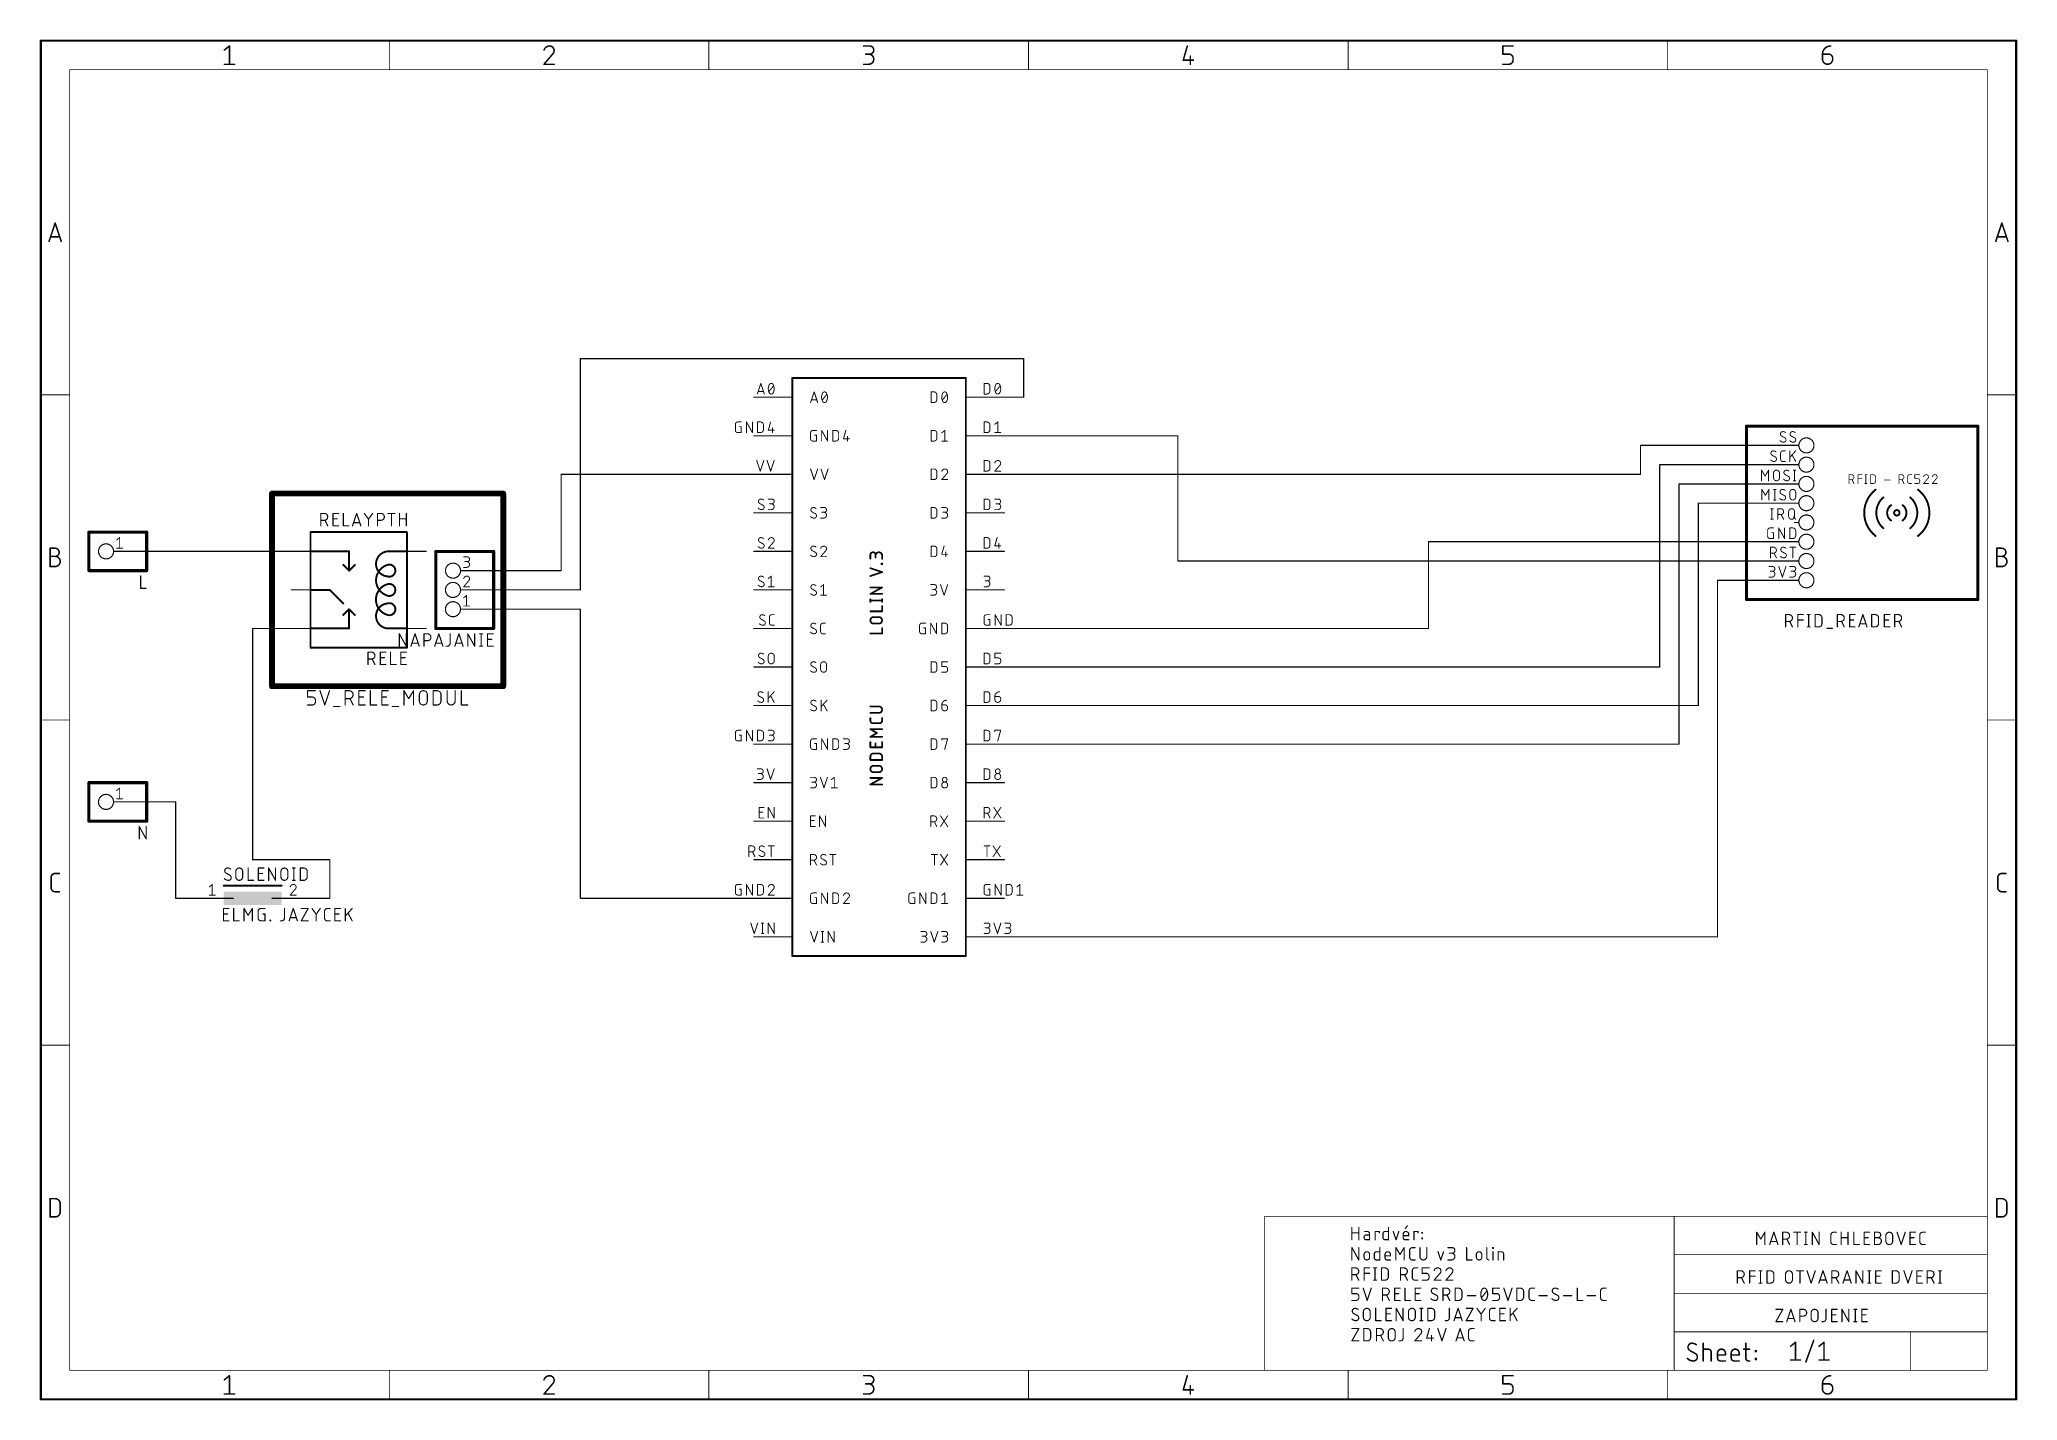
# Model space of a CAD drawing. Extents: x -10 to 250, y 0 to 179.
import ezdxf

# ---------------------------------------------------------------- set-up
doc = ezdxf.new("R2010")
doc.units = 0
for name, color, linetype in [('90', 214, 'CONTINUOUS'), ('91', 94, 'CONTINUOUS'), ('94', 14, 'CONTINUOUS'), ('95', 250, 'CONTINUOUS'), ('96', 250, 'CONTINUOUS')]:
    doc.layers.add(name, color=color, linetype=linetype)

# ---------------------------------------------------------------- blocks, each defined once
blk = doc.blocks.new('RECT')
blk.add_solid([(-0.5, -0.5), (0.5, -0.5), (-0.5, 0.5), (0.5, 0.5)])

msp = doc.modelspace()

# ---------------------------------------------------------------- linework, layer by layer
at = {"layer": '90', "const_width": 0.762}
for points in [[(50.8, 119.38), (20.32, 119.38)], [(20.32, 119.38), (20.32, 93.98)], [(50.8, 93.98), (50.8, 119.38)], [(20.32, 93.98), (50.8, 93.98)]]:
    msp.add_lwpolyline(points, dxfattribs=at)
at = {"layer": '90', "const_width": 0.381}
for points in [[(20.32, 119.5705, 1), (20.32, 119.1895)], [(20.5105, 119.38, 1), (20.1295, 119.38)], [(50.9905, 119.38, 1), (50.6095, 119.38)], [(50.8, 119.1895, 1), (50.8, 119.5705)], [(20.32, 94.1705, 1), (20.32, 93.7895)], [(20.1295, 93.98, 1), (20.5105, 93.98)], [(50.6095, 93.98, 1), (50.9905, 93.98)], [(50.8, 93.7895, 1), (50.8, 94.1705)]]:
    msp.add_lwpolyline(points, format="xyb", dxfattribs=at)
at = {"layer": '91', "const_width": 0.1524}
for points in [[(119.38, 137.16), (60.96, 137.16)], [(60.96, 137.16), (60.96, 106.68)], [(119.38, 132.08), (119.38, 137.16)], [(116.84, 132.08), (119.38, 132.08)], [(116.84, 127), (139.7, 127)], [(139.7, 110.49), (139.7, 127)], [(220.98, 125.73), (200.66, 125.73)], [(200.66, 125.73), (200.66, 121.92)], [(220.98, 123.19), (203.2, 123.19)], [(203.2, 123.19), (203.2, 96.52)], [(83.82, 121.92), (58.42, 121.92)], [(58.42, 121.92), (58.42, 109.22)], [(200.66, 121.92), (116.84, 121.92)], [(205.74, 86.36), (205.74, 120.65)], [(205.74, 120.65), (220.98, 120.65)], [(208.28, 91.44), (208.28, 118.11)], [(208.28, 118.11), (220.98, 118.11)], [(172.72, 101.6), (172.72, 113.03)], [(172.72, 113.03), (220.98, 113.03)], [(0, 111.76), (22.86, 111.76)], [(220.98, 110.49), (139.7, 110.49)], [(58.42, 109.22), (45.72, 109.22)], [(220.98, 107.95), (210.82, 107.95)], [(210.82, 107.95), (210.82, 60.96)], [(60.96, 106.68), (45.72, 106.68)], [(22.86, 101.6), (17.78, 101.6)], [(17.78, 101.6), (17.78, 71.12)], [(60.96, 104.14), (45.72, 104.14)], [(60.96, 66.04), (60.96, 104.14)], [(116.84, 101.6), (172.72, 101.6)], [(203.2, 96.52), (116.84, 96.52)], [(116.84, 91.44), (208.28, 91.44)], [(116.84, 86.36), (205.74, 86.36)], [(0, 78.74), (7.62, 78.74)], [(7.62, 78.74), (7.62, 66.04)], [(17.78, 71.12), (27.94, 71.12)], [(27.94, 71.12), (27.94, 66.04)], [(7.62, 66.04), (10.16, 66.04)], [(27.94, 66.04), (25.4, 66.04)], [(83.82, 66.04), (60.96, 66.04)], [(116.84, 60.96), (210.82, 60.96)]]:
    msp.add_lwpolyline(points, dxfattribs=at)
at = {"layer": '91', "const_width": 0.0762}
for points in [[(60.96, 137.1981, 1), (60.96, 137.1219)], [(60.9981, 137.16, 1), (60.9219, 137.16)], [(119.4181, 137.16, 1), (119.3419, 137.16)], [(119.38, 137.1219, 1), (119.38, 137.1981)], [(116.84, 132.1181, 1), (116.84, 132.0419)], [(119.3419, 132.08, 1), (119.4181, 132.08)], [(119.38, 132.0419, 1), (119.38, 132.1181)], [(116.84, 127.0381, 1), (116.84, 126.9619)], [(139.7381, 127, 1), (139.6619, 127)], [(139.7, 126.9619, 1), (139.7, 127.0381)], [(200.66, 125.7681, 1), (200.66, 125.6919)], [(200.6981, 125.73, 1), (200.6219, 125.73)], [(220.98, 125.6919, 1), (220.98, 125.7681)], [(203.2, 123.2281, 1), (203.2, 123.1519)], [(203.2381, 123.19, 1), (203.1619, 123.19)], [(220.98, 123.1519, 1), (220.98, 123.2281)], [(58.42, 121.9581, 1), (58.42, 121.8819)], [(58.4581, 121.92, 1), (58.3819, 121.92)], [(83.82, 121.8819, 1), (83.82, 121.9581)], [(116.84, 121.9581, 1), (116.84, 121.8819)], [(200.6219, 121.92, 1), (200.6981, 121.92)], [(200.66, 121.8819, 1), (200.66, 121.9581)], [(205.7781, 120.65, 1), (205.7019, 120.65)], [(205.74, 120.6881, 1), (205.74, 120.6119)], [(220.98, 120.6119, 1), (220.98, 120.6881)], [(208.3181, 118.11, 1), (208.2419, 118.11)], [(208.28, 118.1481, 1), (208.28, 118.0719)], [(220.98, 118.0719, 1), (220.98, 118.1481)], [(172.7581, 113.03, 1), (172.6819, 113.03)], [(172.72, 113.0681, 1), (172.72, 112.9919)], [(220.98, 112.9919, 1), (220.98, 113.0681)], [(0, 111.7981, 1), (0, 111.7219)], [(22.86, 111.7219, 1), (22.86, 111.7981)], [(139.7, 110.5281, 1), (139.7, 110.4519)], [(139.6619, 110.49, 1), (139.7381, 110.49)], [(220.98, 110.4519, 1), (220.98, 110.5281)], [(45.72, 109.2581, 1), (45.72, 109.1819)], [(58.3819, 109.22, 1), (58.4581, 109.22)], [(58.42, 109.1819, 1), (58.42, 109.2581)], [(210.82, 107.9881, 1), (210.82, 107.9119)], [(210.8581, 107.95, 1), (210.7819, 107.95)], [(220.98, 107.9119, 1), (220.98, 107.9881)], [(45.72, 106.7181, 1), (45.72, 106.6419)], [(60.9219, 106.68, 1), (60.9981, 106.68)], [(60.96, 106.6419, 1), (60.96, 106.7181)], [(17.78, 101.6381, 1), (17.78, 101.5619)], [(17.8181, 101.6, 1), (17.7419, 101.6)], [(22.86, 101.5619, 1), (22.86, 101.6381)], [(45.72, 104.1781, 1), (45.72, 104.1019)], [(60.9981, 104.14, 1), (60.9219, 104.14)], [(60.96, 104.1019, 1), (60.96, 104.1781)], [(116.84, 101.6381, 1), (116.84, 101.5619)], [(172.72, 101.5619, 1), (172.72, 101.6381)], [(172.6819, 101.6, 1), (172.7581, 101.6)], [(116.84, 96.5581, 1), (116.84, 96.4819)], [(203.1619, 96.52, 1), (203.2381, 96.52)], [(203.2, 96.4819, 1), (203.2, 96.5581)], [(116.84, 91.4781, 1), (116.84, 91.4019)], [(208.2419, 91.44, 1), (208.3181, 91.44)], [(208.28, 91.4019, 1), (208.28, 91.4781)], [(116.84, 86.3981, 1), (116.84, 86.3219)], [(205.7019, 86.36, 1), (205.7781, 86.36)], [(205.74, 86.3219, 1), (205.74, 86.3981)], [(0, 78.7781, 1), (0, 78.7019)], [(7.6581, 78.74, 1), (7.5819, 78.74)], [(7.62, 78.7019, 1), (7.62, 78.7781)], [(17.78, 71.1581, 1), (17.78, 71.0819)], [(17.7419, 71.12, 1), (17.8181, 71.12)], [(27.9781, 71.12, 1), (27.9019, 71.12)], [(27.94, 71.0819, 1), (27.94, 71.1581)], [(7.62, 66.0781, 1), (7.62, 66.0019)], [(7.5819, 66.04, 1), (7.6581, 66.04)], [(10.16, 66.0019, 1), (10.16, 66.0781)], [(25.4, 66.0781, 1), (25.4, 66.0019)], [(27.9019, 66.04, 1), (27.9781, 66.04)], [(27.94, 66.0019, 1), (27.94, 66.0781)], [(60.96, 66.0781, 1), (60.96, 66.0019)], [(60.9219, 66.04, 1), (60.9981, 66.04)], [(83.82, 66.0019, 1), (83.82, 66.0781)], [(116.84, 60.9981, 1), (116.84, 60.9219)], [(210.7819, 60.96, 1), (210.8581, 60.96)], [(210.82, 60.9219, 1), (210.82, 60.9981)]]:
    msp.add_lwpolyline(points, format="xyb", dxfattribs=at)
at = {"layer": '94'}
for points, const_width in [([(-10.16, 179.07), (-10.16, 0)], 0.3), ([(250.19, 179.07), (-10.16, 179.07)], 0.3), ([(14.0423, 177.8336), (14.7108, 178.3684)], 0.2032), ([(14.7108, 178.3684), (14.7108, 175.9616)], 0.2032), ([(35.7717, 179.07), (35.7717, 175.26)], 0.1), ([(57.3005, 177.2987), (56.1639, 175.9616)], 0.2032), ([(77.8933, 179.07), (77.8933, 175.26)], 0.1), ([(98.2856, 178.3684), (99.0879, 178.3684)], 0.2032), ([(99.0879, 177.2987), (98.553, 177.2987)], 0.2032), ([(120.015, 179.07), (120.015, 175.26)], 0.1), ([(140.9421, 178.3684), (140.4073, 176.4964)], 0.2032), ([(162.1367, 179.07), (162.1367, 175.26)], 0.1), ([(182.5289, 177.2987), (182.5289, 178.3684)], 0.2032), ([(182.5289, 178.3684), (183.8661, 178.3684)], 0.2032), ([(183.3312, 177.2987), (182.5289, 177.2987)], 0.2032), ([(204.2583, 179.07), (204.2583, 175.26)], 0.1), ([(224.6506, 177.2987), (225.4529, 177.2987)], 0.2032), ([(224.6506, 176.6302), (224.6506, 177.2987)], 0.2032), ([(250.19, 0), (250.19, 179.07)], 0.3), ([(-6.35, 175.26), (-6.35, 3.81)], 0.1), ([(246.38, 175.26), (-6.35, 175.26)], 0.1), ([(14.0423, 175.9616), (15.3794, 175.9616)], 0.2032), ([(56.1639, 175.9616), (57.5011, 175.9616)], 0.2032), ([(98.2856, 175.9616), (98.9542, 175.9616)], 0.2032), ([(140.4073, 176.4964), (141.7444, 176.4964)], 0.2032), ([(141.3433, 177.0313), (141.3433, 175.9616)], 0.2032), ([(182.5289, 175.9616), (183.3312, 175.9616)], 0.2032), ([(183.8661, 176.4964), (183.8661, 176.7639)], 0.2032), ([(225.9877, 176.7639), (225.9877, 176.6302)], 0.2032), ([(246.38, 3.81), (246.38, 175.26)], 0.1), ([(-9.0573, 152.6253), (-8.255, 155.0322)], 0.2032), ([(-8.255, 155.0322), (-7.4527, 152.6253)], 0.2032), ([(247.4827, 152.6253), (248.285, 155.0322)], 0.2032), ([(248.285, 155.0322), (249.0873, 152.6253)], 0.2032), ([(-7.6533, 153.2271), (-8.8567, 153.2271)], 0.2032), ([(248.8867, 153.2271), (247.6833, 153.2271)], 0.2032), ([(88.9, 134.62), (88.9, 58.42)], 0.254), ([(111.76, 134.62), (88.9, 134.62)], 0.254), ([(111.76, 58.42), (111.76, 134.62)], 0.254), ([(-10.16, 132.3975), (-6.35, 132.3975)], 0.1), ([(83.82, 132.08), (88.9, 132.08)], 0.1524), ([(116.84, 132.08), (111.76, 132.08)], 0.1524), ([(250.19, 132.3975), (246.38, 132.3975)], 0.1), ([(214.63, 128.27), (245.11, 128.27)], 0.4064), ([(214.63, 105.41), (214.63, 128.27)], 0.4064), ([(245.11, 128.27), (245.11, 105.41)], 0.4064), ([(83.82, 127), (88.9, 127)], 0.1524), ([(116.84, 127), (111.76, 127)], 0.1524), ([(220.98, 125.73), (221.5388, 125.73)], 0.1524), ([(220.98, 123.19), (221.5388, 123.19)], 0.1524), ([(83.82, 121.92), (88.9, 121.92)], 0.1524), ([(116.84, 121.92), (111.76, 121.92)], 0.1524), ([(220.98, 120.65), (221.5388, 120.65)], 0.1524), ([(228.1428, 120.7008), (228.1428, 121.8692)], 0.1016), ([(228.1428, 121.8692), (228.4674, 121.8692)], 0.1016), ([(228.4674, 121.2201), (228.1428, 121.2201)], 0.1016), ([(228.7919, 120.7008), (228.5323, 121.2201)], 0.1016), ([(229.3188, 120.7008), (229.3188, 121.8692)], 0.1016), ([(229.3188, 121.8692), (229.8381, 121.8692)], 0.1016), ([(229.3188, 121.3499), (229.8381, 121.3499)], 0.1016), ([(230.2352, 121.8692), (230.4948, 121.8692)], 0.1016), ([(230.2352, 120.7008), (230.4948, 120.7008)], 0.1016), ([(230.365, 121.8692), (230.365, 120.7008)], 0.1016), ([(230.9929, 120.7008), (230.9929, 121.8692)], 0.1016), ([(230.9929, 121.8692), (231.3175, 121.8692)], 0.1016), ([(231.3175, 120.7008), (230.9929, 120.7008)], 0.1016), ([(231.642, 121.5446), (231.642, 121.0254)], 0.1016), ([(232.7949, 121.1552), (233.5739, 121.1552)], 0.1016), ([(234.7341, 120.7008), (234.7341, 121.8692)], 0.1016), ([(234.7341, 121.8692), (235.0586, 121.8692)], 0.1016), ([(235.0586, 121.2201), (234.7341, 121.2201)], 0.1016), ([(235.3832, 120.7008), (235.1236, 121.2201)], 0.1016), ([(235.8664, 120.9604), (235.8664, 121.6096)], 0.1016), ([(236.1261, 121.8692), (236.3857, 121.8692)], 0.1016), ([(236.3857, 120.7008), (236.1261, 120.7008)], 0.1016), ([(236.8222, 121.3499), (236.8222, 121.8692)], 0.1016), ([(236.8222, 121.8692), (237.4713, 121.8692)], 0.1016), ([(237.2117, 121.3499), (236.8222, 121.3499)], 0.1016), ([(236.8222, 120.7008), (237.2117, 120.7008)], 0.1016), ([(237.4713, 120.9604), (237.4713, 121.0903)], 0.1016), ([(238.517, 121.3499), (237.9652, 120.7008)], 0.1016), ([(237.9652, 120.7008), (238.6143, 120.7008)], 0.1016), ([(239.66, 121.3499), (239.1082, 120.7008)], 0.1016), ([(239.1082, 120.7008), (239.7573, 120.7008)], 0.1016), ([(220.98, 118.11), (221.5388, 118.11)], 0.1524), ([(83.82, 116.84), (88.9, 116.84)], 0.1524), ([(116.84, 116.84), (111.76, 116.84)], 0.1524), ([(220.98, 115.57), (221.5388, 115.57)], 0.1524), ([(-8.9236, 109.7629), (-8.9236, 112.1697)], 0.2032), ([(-8.9236, 112.1697), (-8.255, 112.1697)], 0.2032), ([(3.81, 114.3), (-3.81, 114.3)], 0.4064), ([(-3.81, 114.3), (-3.81, 109.22)], 0.4064), ([(3.81, 109.22), (3.81, 114.3)], 0.4064), ([(25.4, 111.76), (25.4, 114.3)], 0.254), ([(25.4, 114.3), (38.1, 114.3)], 0.254), ([(38.1, 114.3), (38.1, 111.76)], 0.254), ([(220.98, 113.03), (221.5388, 113.03)], 0.1524), ([(247.6164, 109.7629), (247.6164, 112.1697)], 0.2032), ([(247.6164, 112.1697), (248.285, 112.1697)], 0.2032), ([(-8.9236, 111.1), (-8.255, 111.1)], 0.2032), ([(-8.255, 109.7629), (-8.9236, 109.7629)], 0.2032), ([(0, 111.76), (-0.5588, 111.76)], 0.1524), ([(22.86, 111.76), (25.4, 111.76)], 0.1524), ([(25.4, 106.68), (25.4, 111.76)], 0.254), ([(25.4, 111.76), (30.48, 111.76)], 0.254), ([(30.48, 109.22), (29.718, 109.982)], 0.254), ([(30.48, 111.76), (30.48, 109.22)], 0.254), ([(30.48, 109.22), (31.242, 109.982)], 0.254), ([(38.1, 111.76), (35.56, 111.76)], 0.254), ([(38.1, 111.76), (38.1, 101.6)], 0.254), ([(40.64, 111.76), (38.1, 111.76)], 0.1524), ([(49.53, 111.76), (41.91, 111.76)], 0.4064), ([(41.91, 111.76), (41.91, 101.6)], 0.4064), ([(49.53, 101.6), (49.53, 111.76)], 0.4064), ([(83.82, 111.76), (88.9, 111.76)], 0.1524), ([(99.1743, 110.7849), (99.1743, 111.3014)], 0.2286), ([(100.7237, 109.0269), (99.1743, 109.5434)], 0.2286), ([(99.8629, 111.3014), (99.8629, 110.9571)], 0.2286), ([(100.6376, 110.0781), (100.6376, 110.1642)], 0.2286), ([(100.6376, 110.1642), (100.7237, 110.1642)], 0.2286), ([(100.7237, 110.0781), (100.6376, 110.0781)], 0.2286), ([(100.7237, 110.7849), (100.7237, 111.2153)], 0.2286), ([(100.7237, 110.1642), (100.7237, 110.0781)], 0.2286), ([(116.84, 111.76), (111.76, 111.76)], 0.1524), ([(220.98, 110.49), (221.5388, 110.49)], 0.1524), ([(247.6164, 111.1), (248.285, 111.1)], 0.2032), ([(248.285, 109.7629), (247.6164, 109.7629)], 0.2032), ([(-3.81, 109.22), (3.81, 109.22)], 0.4064), ([(45.72, 109.22), (45.1612, 109.22)], 0.1524), ([(99.1743, 108.5105), (100.7237, 109.0269)], 0.2286), ([(99.1743, 106.1477), (100.7237, 107.0084)], 0.2286), ([(100.7237, 107.0084), (99.1743, 107.0084)], 0.2286), ([(220.98, 107.95), (221.5388, 107.95)], 0.1524), ([(22.86, 106.68), (25.4, 106.68)], 0.1524), ([(25.4, 101.6), (25.4, 106.68)], 0.254), ([(25.4, 106.68), (27.94, 106.68)], 0.254), ([(27.94, 106.68), (29.718, 104.902)], 0.254), ([(30.48, 104.14), (29.718, 103.378)], 0.254), ([(30.48, 101.6), (30.48, 104.14)], 0.254), ([(30.48, 104.14), (31.242, 103.378)], 0.254), ([(45.72, 106.68), (45.1612, 106.68)], 0.1524), ([(83.82, 106.68), (88.9, 106.68)], 0.1524), ([(100.7237, 106.1477), (99.1743, 106.1477)], 0.2286), ([(99.1743, 105.1033), (99.1743, 105.4476)], 0.2286), ([(99.1743, 105.2754), (100.7237, 105.2754)], 0.2286), ([(100.7237, 105.1033), (100.7237, 105.4476)], 0.2286), ([(100.7237, 103.859), (100.7237, 104.5476)], 0.2286), ([(116.84, 106.68), (111.76, 106.68)], 0.1524), ([(245.11, 105.41), (214.63, 105.41)], 0.4064), ([(22.86, 101.6), (25.4, 101.6)], 0.1524), ([(25.4, 99.06), (25.4, 101.6)], 0.254), ([(25.4, 101.6), (30.48, 101.6)], 0.254), ([(38.1, 101.6), (35.56, 101.6)], 0.254), ([(38.1, 101.6), (38.1, 99.06)], 0.254), ([(40.64, 101.6), (38.1, 101.6)], 0.1524), ([(41.91, 101.6), (49.53, 101.6)], 0.4064), ([(45.72, 104.14), (45.1612, 104.14)], 0.1524), ([(83.82, 101.6), (88.9, 101.6)], 0.1524), ([(99.1743, 103.859), (100.7237, 103.859)], 0.2286), ([(99.6047, 103.1006), (100.2933, 103.1006)], 0.2286), ([(100.2933, 102.2399), (99.6047, 102.2399)], 0.2286), ([(100.7237, 100.9411), (100.7237, 101.6298)], 0.2286), ([(116.84, 101.6), (111.76, 101.6)], 0.1524), ([(38.1, 99.06), (25.4, 99.06)], 0.254), ([(99.1743, 100.9411), (100.7237, 100.9411)], 0.2286), ([(83.82, 96.52), (88.9, 96.52)], 0.1524), ([(116.84, 96.52), (111.76, 96.52)], 0.1524), ([(83.82, 91.44), (88.9, 91.44)], 0.1524), ([(100.2933, 91.3257), (99.1743, 91.3257)], 0.2286), ([(116.84, 91.44), (111.76, 91.44)], 0.1524), ([(-10.16, 89.535), (-6.35, 89.535)], 0.1), ([(99.1743, 90.4649), (100.2933, 90.4649)], 0.2286), ([(99.1743, 89.4494), (99.1743, 89.7937)], 0.2286), ([(100.3794, 89.1051), (99.5186, 89.1051)], 0.2286), ([(100.7237, 89.7937), (100.7237, 89.4494)], 0.2286), ([(250.19, 89.535), (246.38, 89.535)], 0.1), ([(83.82, 86.36), (88.9, 86.36)], 0.1524), ([(100.0351, 87.8212), (99.1743, 88.3376)], 0.2286), ([(99.1743, 88.3376), (100.7237, 88.3376)], 0.2286), ([(99.1743, 87.3047), (100.0351, 87.8212)], 0.2286), ([(100.7237, 87.3047), (99.1743, 87.3047)], 0.2286), ([(99.1743, 85.9358), (99.1743, 86.6244)], 0.2286), ([(100.7237, 85.9358), (99.1743, 85.9358)], 0.2286), ([(99.8629, 85.9358), (99.8629, 86.4522)], 0.2286), ([(100.7237, 86.6244), (100.7237, 85.9358)], 0.2286), ([(116.84, 86.36), (111.76, 86.36)], 0.1524), ([(99.1743, 84.2645), (99.1743, 84.6949)], 0.2286), ([(100.7237, 84.2645), (99.1743, 84.2645)], 0.2286), ([(99.6047, 85.1253), (100.2933, 85.1253)], 0.2286), ([(99.6047, 83.5101), (100.2933, 83.5101)], 0.2286), ([(100.7237, 84.6949), (100.7237, 84.2645)], 0.2286), ([(3.81, 81.28), (-3.81, 81.28)], 0.4064), ([(-3.81, 81.28), (-3.81, 76.2)], 0.4064), ([(3.81, 76.2), (3.81, 81.28)], 0.4064), ([(83.82, 81.28), (88.9, 81.28)], 0.1524), ([(99.1743, 81.0341), (100.7237, 81.8949)], 0.2286), ([(100.7237, 81.8949), (99.1743, 81.8949)], 0.2286), ([(100.7237, 81.0341), (99.1743, 81.0341)], 0.2286), ([(100.2933, 82.6493), (99.6047, 82.6493)], 0.2286), ([(116.84, 81.28), (111.76, 81.28)], 0.1524), ([(0, 78.74), (-0.5588, 78.74)], 0.1524), ([(-3.81, 76.2), (3.81, 76.2)], 0.4064), ([(83.82, 76.2), (88.9, 76.2)], 0.1524), ([(116.84, 76.2), (111.76, 76.2)], 0.1524), ([(83.82, 71.12), (88.9, 71.12)], 0.1524), ([(116.84, 71.12), (111.76, 71.12)], 0.1524), ([(-8.7898, 67.4352), (-8.7898, 68.7723)], 0.2032), ([(-8.255, 69.3072), (-7.7202, 69.3072)], 0.2032), ([(13.97, 67.691), (21.59, 67.691)], 0.254), ([(247.7502, 67.4352), (247.7502, 68.7723)], 0.2032), ([(248.285, 69.3072), (248.8198, 69.3072)], 0.2032), ([(-7.7202, 66.9004), (-8.255, 66.9004)], 0.2032), ([(10.16, 66.04), (15.24, 66.04)], 0.1524), ([(25.4, 66.04), (20.32, 66.04)], 0.1524), ([(83.82, 66.04), (88.9, 66.04)], 0.1524), ([(116.84, 66.04), (111.76, 66.04)], 0.1524), ([(248.8198, 66.9004), (248.285, 66.9004)], 0.2032), ([(83.82, 60.96), (88.9, 60.96)], 0.1524), ([(116.84, 60.96), (111.76, 60.96)], 0.1524), ([(88.9, 58.42), (111.76, 58.42)], 0.254), ([(-10.16, 46.6725), (-6.35, 46.6725)], 0.1), ([(250.19, 46.6725), (246.38, 46.6725)], 0.1), ([(-8.9236, 24.0379), (-8.9236, 26.4447)], 0.2032), ([(-8.9236, 26.4447), (-8.255, 26.4447)], 0.2032), ([(247.6164, 24.0379), (247.6164, 26.4447)], 0.2032), ([(247.6164, 26.4447), (248.285, 26.4447)], 0.2032), ([(-8.255, 24.0379), (-8.9236, 24.0379)], 0.2032), ([(-7.5864, 25.7761), (-7.5864, 24.7064)], 0.2032), ([(151.13, 3.81), (151.13, 24.13)], 0.1016), ([(151.13, 24.13), (205.105, 24.13)], 0.1016), ([(205.105, 24.13), (246.38, 24.13)], 0.1016), ([(205.105, 19.05), (205.105, 24.13)], 0.1016), ([(246.38, 19.05), (246.38, 24.13)], 0.1016), ([(248.285, 24.0379), (247.6164, 24.0379)], 0.2032), ([(248.9536, 25.7761), (248.9536, 24.7064)], 0.2032), ([(162.6362, 21.0312), (162.6362, 22.6568)], 0.1524), ([(162.6362, 21.9343), (163.5393, 21.9343)], 0.1524), ([(163.5393, 22.6568), (163.5393, 21.0312)], 0.1524), ([(164.6818, 22.1149), (164.3205, 22.1149)], 0.1524), ([(164.9527, 21.6634), (164.5463, 21.6634)], 0.1524), ([(164.5463, 21.0312), (164.9527, 21.0312)], 0.1524), ([(164.9527, 21.0312), (164.9527, 21.844)], 0.1524), ([(165.7049, 21.0312), (165.7049, 22.1149)], 0.1524), ([(165.7049, 22.1149), (166.2468, 22.1149)], 0.1524), ([(166.2468, 22.1149), (166.2468, 21.9343)], 0.1524), ([(166.7312, 21.3021), (166.7312, 21.844)], 0.1524), ([(167.0021, 22.1149), (167.4537, 22.1149)], 0.1524), ([(167.4537, 21.0312), (167.0021, 21.0312)], 0.1524), ([(167.4537, 22.6568), (167.4537, 21.0312)], 0.1524), ([(168.0932, 22.1149), (168.4545, 21.0312)], 0.1524), ([(168.4545, 21.0312), (168.8157, 22.1149)], 0.1524), ([(169.3958, 21.3021), (169.3958, 21.7537)], 0.1524), ([(170.1183, 21.5731), (169.3958, 21.5731)], 0.1524), ([(169.6668, 22.5213), (169.9377, 22.8374)], 0.1524), ([(170.1183, 21.0312), (169.6668, 21.0312)], 0.1524), ([(170.1183, 21.7537), (170.1183, 21.5731)], 0.1524), ([(170.8111, 21.0312), (170.8111, 22.1149)], 0.1524), ([(170.8111, 22.1149), (171.353, 22.1149)], 0.1524), ([(171.353, 22.1149), (171.353, 21.9343)], 0.1524), ([(171.8482, 21.8892), (171.8482, 21.9795)], 0.1524), ([(171.8482, 21.9795), (171.9385, 21.9795)], 0.1524), ([(171.9385, 21.8892), (171.8482, 21.8892)], 0.1524), ([(171.8482, 21.1667), (171.8482, 21.257)], 0.1524), ([(171.8482, 21.257), (171.9385, 21.257)], 0.1524), ([(171.9385, 21.1667), (171.8482, 21.1667)], 0.1524), ([(171.9385, 21.9795), (171.9385, 21.8892)], 0.1524), ([(171.9385, 21.257), (171.9385, 21.1667)], 0.1524), ([(215.9762, 20.3962), (215.9762, 22.0218)], 0.1524), ([(215.9762, 22.0218), (216.5181, 21.1187)], 0.1524), ([(216.5181, 21.1187), (217.0599, 22.0218)], 0.1524), ([(217.0599, 22.0218), (217.0599, 20.3962)], 0.1524), ([(217.6956, 20.3962), (218.2375, 22.0218)], 0.1524), ([(218.6439, 20.8026), (217.8311, 20.8026)], 0.1524), ([(218.2375, 22.0218), (218.7794, 20.3962)], 0.1524), ([(219.4103, 20.3962), (219.4103, 22.0218)], 0.1524), ([(219.4103, 22.0218), (219.8619, 22.0218)], 0.1524), ([(219.8619, 21.1187), (219.4103, 21.1187)], 0.1524), ([(220.3134, 20.3962), (219.9522, 21.1187)], 0.1524), ([(220.8601, 22.0218), (221.7632, 22.0218)], 0.1524), ([(221.3116, 20.3962), (221.3116, 22.0218)], 0.1524), ([(222.2773, 22.0218), (222.6386, 22.0218)], 0.1524), ([(222.4579, 22.0218), (222.4579, 20.3962)], 0.1524), ([(223.309, 20.3962), (223.309, 22.0218)], 0.1524), ([(223.309, 22.0218), (224.2121, 20.3962)], 0.1524), ([(224.2121, 20.3962), (224.2121, 22.0218)], 0.1524), ([(225.7539, 20.7574), (225.7539, 21.6606)], 0.1524), ([(226.1152, 22.0218), (226.4764, 22.0218)], 0.1524), ([(227.1126, 20.3962), (227.1126, 22.0218)], 0.1524), ([(227.1126, 21.2993), (228.0157, 21.2993)], 0.1524), ([(228.0157, 22.0218), (228.0157, 20.3962)], 0.1524), ([(228.7829, 22.0218), (228.7829, 20.3962)], 0.1524), ([(230.1376, 20.3962), (230.1376, 22.0218)], 0.1524), ([(230.1376, 22.0218), (230.8601, 22.0218)], 0.1524), ([(230.1376, 21.2993), (230.6795, 21.2993)], 0.1524), ([(231.5104, 20.3962), (231.5104, 22.0218)], 0.1524), ([(231.5104, 22.0218), (231.962, 22.0218)], 0.1524), ([(231.5104, 21.2993), (231.962, 21.2993)], 0.1524), ([(233.0003, 20.8478), (233.0003, 21.5702)], 0.1524), ([(233.9035, 21.5702), (233.9035, 20.8478)], 0.1524), ([(234.4732, 22.0218), (235.015, 20.3962)], 0.1524), ([(235.015, 20.3962), (235.5569, 22.0218)], 0.1524), ([(236.1817, 20.3962), (236.1817, 22.0218)], 0.1524), ([(236.1817, 22.0218), (236.9042, 22.0218)], 0.1524), ([(236.1817, 21.2993), (236.7235, 21.2993)], 0.1524), ([(237.4774, 20.7574), (237.4774, 21.6606)], 0.1524), ([(237.8386, 22.0218), (238.1998, 22.0218)], 0.1524), ([(162.6362, 18.3642), (162.6362, 19.9898)], 0.1524), ([(162.6362, 19.9898), (163.5393, 18.3642)], 0.1524), ([(163.5393, 18.3642), (163.5393, 19.9898)], 0.1524), ([(164.2375, 18.7254), (164.2375, 19.0867)], 0.1524), ([(164.96, 19.0867), (164.96, 18.7254)], 0.1524), ([(165.5849, 18.6351), (165.5849, 19.177)], 0.1524), ([(165.8558, 19.4479), (166.3074, 19.4479)], 0.1524), ([(166.3074, 18.3642), (165.8558, 18.3642)], 0.1524), ([(166.3074, 19.9898), (166.3074, 18.3642)], 0.1524), ([(166.999, 18.6351), (166.999, 19.0867)], 0.1524), ([(167.7215, 18.9061), (166.999, 18.9061)], 0.1524), ([(167.7215, 18.3642), (167.27, 18.3642)], 0.1524), ([(167.7215, 19.0867), (167.7215, 18.9061)], 0.1524), ([(168.4337, 18.3642), (168.4337, 19.9898)], 0.1524), ([(168.4337, 19.9898), (168.9755, 19.0867)], 0.1524), ([(168.9755, 19.0867), (169.5174, 19.9898)], 0.1524), ([(169.5174, 19.9898), (169.5174, 18.3642)], 0.1524), ([(170.2395, 18.7254), (170.2395, 19.6286)], 0.1524), ([(170.6007, 19.9898), (170.9619, 19.9898)], 0.1524), ([(170.9619, 18.3642), (170.6007, 18.3642)], 0.1524), ([(171.5981, 19.9898), (171.5981, 18.8158)], 0.1524), ([(172.5012, 18.8158), (172.5012, 19.9898)], 0.1524), ([(173.981, 19.4479), (174.3422, 18.3642)], 0.1524), ([(174.3422, 18.3642), (174.7035, 19.4479)], 0.1524), ([(175.2975, 19.9898), (175.8394, 19.9898)], 0.1524), ([(175.2975, 18.3642), (175.749, 18.3642)], 0.1524), ([(175.8394, 19.2673), (175.4781, 19.2673)], 0.1524), ([(177.7494, 19.9898), (177.7494, 18.3642)], 0.1524), ([(177.7494, 18.3642), (178.4718, 18.3642)], 0.1524), ([(179.0351, 18.7254), (179.0351, 19.0867)], 0.1524), ([(179.7576, 19.0867), (179.7576, 18.7254)], 0.1524), ([(180.4135, 19.9898), (180.4135, 18.6351)], 0.1524), ([(181.1748, 19.8995), (181.1748, 19.9898)], 0.1524), ([(181.1748, 19.9898), (181.2651, 19.9898)], 0.1524), ([(181.2651, 19.8995), (181.1748, 19.8995)], 0.1524), ([(181.22, 18.3642), (181.22, 19.4479)], 0.1524), ([(181.2651, 19.9898), (181.2651, 19.8995)], 0.1524), ([(181.9008, 18.3642), (181.9008, 19.4479)], 0.1524), ([(181.9008, 19.4479), (182.3524, 19.4479)], 0.1524), ([(182.6233, 19.177), (182.6233, 18.3642)], 0.1524), ([(205.105, 13.97), (205.105, 19.05)], 0.1016), ([(205.105, 19.05), (246.38, 19.05)], 0.1016), ([(222.2773, 20.3962), (222.6386, 20.3962)], 0.1524), ([(226.4764, 20.3962), (226.1152, 20.3962)], 0.1524), ([(228.7829, 20.3962), (229.5054, 20.3962)], 0.1524), ([(230.8601, 20.3962), (230.1376, 20.3962)], 0.1524), ([(231.962, 20.3962), (231.5104, 20.3962)], 0.1524), ([(236.9042, 20.3962), (236.1817, 20.3962)], 0.1524), ([(238.1998, 20.3962), (237.8386, 20.3962)], 0.1524), ([(246.38, 13.97), (246.38, 19.05)], 0.1016), ([(162.6362, 15.6972), (162.6362, 17.3228)], 0.1524), ([(162.6362, 17.3228), (163.0878, 17.3228)], 0.1524), ([(163.0878, 16.4197), (162.6362, 16.4197)], 0.1524), ([(163.5393, 15.6972), (163.1781, 16.4197)], 0.1524), ([(164.2452, 15.6972), (164.2452, 17.3228)], 0.1524), ([(164.2452, 17.3228), (164.9677, 17.3228)], 0.1524), ([(164.2452, 16.6003), (164.9677, 16.6003)], 0.1524), ([(165.5032, 17.3228), (165.8644, 17.3228)], 0.1524), ([(165.5032, 15.6972), (165.8644, 15.6972)], 0.1524), ([(165.6838, 17.3228), (165.6838, 15.6972)], 0.1524), ([(166.5348, 15.6972), (166.5348, 17.3228)], 0.1524), ([(166.5348, 17.3228), (166.9864, 17.3228)], 0.1524), ([(166.9864, 15.6972), (166.5348, 15.6972)], 0.1524), ([(167.438, 16.8712), (167.438, 16.1488)], 0.1524), ([(169.045, 15.6972), (169.045, 17.3228)], 0.1524), ([(169.045, 17.3228), (169.4966, 17.3228)], 0.1524), ([(169.4966, 16.4197), (169.045, 16.4197)], 0.1524), ([(169.9481, 15.6972), (169.5869, 16.4197)], 0.1524), ([(170.595, 16.0584), (170.595, 16.9616)], 0.1524), ([(170.9563, 17.3228), (171.3175, 17.3228)], 0.1524), ([(171.3175, 15.6972), (170.9563, 15.6972)], 0.1524), ([(171.9016, 16.6003), (171.9016, 17.3228)], 0.1524), ([(171.9016, 17.3228), (172.8047, 17.3228)], 0.1524), ([(172.4434, 16.6003), (171.9016, 16.6003)], 0.1524), ([(171.9016, 15.6972), (172.4434, 15.6972)], 0.1524), ([(172.8047, 16.0584), (172.8047, 16.2391)], 0.1524), ([(174.2323, 16.6003), (173.4647, 15.6972)], 0.1524), ([(173.4647, 15.6972), (174.3678, 15.6972)], 0.1524), ([(175.7955, 16.6003), (175.0278, 15.6972)], 0.1524), ([(175.0278, 15.6972), (175.9309, 15.6972)], 0.1524), ([(213.4362, 15.3162), (213.4362, 16.9418)], 0.1524), ([(213.4362, 16.9418), (213.8878, 16.9418)], 0.1524), ([(213.8878, 16.0387), (213.4362, 16.0387)], 0.1524), ([(214.3393, 15.3162), (213.9781, 16.0387)], 0.1524), ([(215.0453, 15.3162), (215.0453, 16.9418)], 0.1524), ([(215.0453, 16.9418), (215.7677, 16.9418)], 0.1524), ([(215.0453, 16.2193), (215.7677, 16.2193)], 0.1524), ([(216.3032, 16.9418), (216.6644, 16.9418)], 0.1524), ([(216.4838, 16.9418), (216.4838, 15.3162)], 0.1524), ([(217.3348, 15.3162), (217.3348, 16.9418)], 0.1524), ([(217.3348, 16.9418), (217.7864, 16.9418)], 0.1524), ([(218.238, 16.4902), (218.238, 15.7678)], 0.1524), ([(219.7837, 15.7678), (219.7837, 16.4902)], 0.1524), ([(220.6868, 16.4902), (220.6868, 15.7678)], 0.1524), ([(221.2427, 16.9418), (222.1458, 16.9418)], 0.1524), ([(221.6942, 15.3162), (221.6942, 16.9418)], 0.1524), ([(222.6113, 16.9418), (223.1531, 15.3162)], 0.1524), ([(223.1531, 15.3162), (223.695, 16.9418)], 0.1524), ([(224.1744, 15.3162), (224.7163, 16.9418)], 0.1524), ([(225.1227, 15.7226), (224.3099, 15.7226)], 0.1524), ([(224.7163, 16.9418), (225.2581, 15.3162)], 0.1524), ([(225.8891, 15.3162), (225.8891, 16.9418)], 0.1524), ([(225.8891, 16.9418), (226.3406, 16.9418)], 0.1524), ([(226.3406, 16.0387), (225.8891, 16.0387)], 0.1524), ([(226.7922, 15.3162), (226.4309, 16.0387)], 0.1524), ([(227.3527, 15.3162), (227.8946, 16.9418)], 0.1524), ([(228.301, 15.7226), (227.4882, 15.7226)], 0.1524), ([(227.8946, 16.9418), (228.4365, 15.3162)], 0.1524), ([(229.0583, 15.3162), (229.0583, 16.9418)], 0.1524), ([(229.0583, 16.9418), (229.9614, 15.3162)], 0.1524), ([(229.9614, 15.3162), (229.9614, 16.9418)], 0.1524), ([(230.6318, 16.9418), (230.9931, 16.9418)], 0.1524), ([(230.8124, 16.9418), (230.8124, 15.3162)], 0.1524), ([(231.6665, 15.3162), (231.6665, 16.9418)], 0.1524), ([(231.6665, 16.9418), (232.3889, 16.9418)], 0.1524), ([(231.6665, 16.2193), (232.2083, 16.2193)], 0.1524), ([(233.8519, 15.3162), (233.8519, 16.9418)], 0.1524), ([(233.8519, 16.9418), (234.3034, 16.9418)], 0.1524), ([(234.755, 16.4902), (234.755, 15.7678)], 0.1524), ([(235.3768, 16.9418), (235.9186, 15.3162)], 0.1524), ([(235.9186, 15.3162), (236.4605, 16.9418)], 0.1524), ([(237.0853, 15.3162), (237.0853, 16.9418)], 0.1524), ([(237.0853, 16.9418), (237.8078, 16.9418)], 0.1524), ([(237.0853, 16.2193), (237.6272, 16.2193)], 0.1524), ([(238.4462, 15.3162), (238.4462, 16.9418)], 0.1524), ([(238.4462, 16.9418), (238.8977, 16.9418)], 0.1524), ([(238.8977, 16.0387), (238.4462, 16.0387)], 0.1524), ([(239.3493, 15.3162), (238.988, 16.0387)], 0.1524), ([(239.9584, 16.9418), (240.3197, 16.9418)], 0.1524), ([(240.1391, 16.9418), (240.1391, 15.3162)], 0.1524), ([(162.6362, 13.9333), (162.6362, 14.6558)], 0.1524), ([(162.6362, 14.6558), (163.5393, 14.6558)], 0.1524), ([(163.1781, 13.9333), (162.6362, 13.9333)], 0.1524), ([(162.6362, 13.0302), (163.1781, 13.0302)], 0.1524), ([(163.5393, 13.3914), (163.5393, 13.5721)], 0.1524), ([(164.109, 14.6558), (164.6509, 13.0302)], 0.1524), ([(164.6509, 13.0302), (165.1927, 14.6558)], 0.1524), ([(166.6574, 13.0302), (166.6574, 14.6558)], 0.1524), ([(166.6574, 14.6558), (167.1089, 14.6558)], 0.1524), ([(167.1089, 13.7527), (166.6574, 13.7527)], 0.1524), ([(167.5605, 13.0302), (167.1992, 13.7527)], 0.1524), ([(168.2664, 13.0302), (168.2664, 14.6558)], 0.1524), ([(168.2664, 14.6558), (168.9889, 14.6558)], 0.1524), ([(168.2664, 13.9333), (168.8083, 13.9333)], 0.1524), ([(168.9889, 13.0302), (168.2664, 13.0302)], 0.1524), ([(169.6211, 14.6558), (169.6211, 13.0302)], 0.1524), ([(169.6211, 13.0302), (170.3436, 13.0302)], 0.1524), ([(170.9758, 13.0302), (170.9758, 14.6558)], 0.1524), ([(170.9758, 14.6558), (171.6983, 14.6558)], 0.1524), ([(170.9758, 13.9333), (171.5177, 13.9333)], 0.1524), ([(171.6983, 13.0302), (170.9758, 13.0302)], 0.1524), ([(173.7795, 13.7075), (173.2828, 13.9785)], 0.1524), ([(174.6293, 13.0302), (174.6293, 14.6558)], 0.1524), ([(174.6293, 14.6558), (175.0808, 14.6558)], 0.1524), ([(175.0808, 13.7527), (174.6293, 13.7527)], 0.1524), ([(175.5324, 13.0302), (175.1712, 13.7527)], 0.1524), ([(176.2354, 13.0302), (176.2354, 14.6558)], 0.1524), ([(176.2354, 14.6558), (176.6869, 14.6558)], 0.1524), ([(176.6869, 13.0302), (176.2354, 13.0302)], 0.1524), ([(177.1385, 14.2042), (177.1385, 13.4818)], 0.1524), ([(177.8645, 13.6624), (178.9482, 13.6624)], 0.1524), ([(179.7124, 13.3914), (180.4349, 14.2946)], 0.1524), ([(181.1853, 13.9333), (181.1853, 14.6558)], 0.1524), ([(181.1853, 14.6558), (182.0884, 14.6558)], 0.1524), ([(181.7271, 13.9333), (181.1853, 13.9333)], 0.1524), ([(181.1853, 13.0302), (181.7271, 13.0302)], 0.1524), ([(182.0884, 13.3914), (182.0884, 13.5721)], 0.1524), ([(182.6581, 14.6558), (183.1999, 13.0302)], 0.1524), ([(183.1999, 13.0302), (183.7418, 14.6558)], 0.1524), ([(184.3636, 13.0302), (184.3636, 14.6558)], 0.1524), ([(184.3636, 14.6558), (184.8152, 14.6558)], 0.1524), ([(184.8152, 13.0302), (184.3636, 13.0302)], 0.1524), ([(185.2667, 14.2042), (185.2667, 13.4818)], 0.1524), ([(185.9749, 13.3914), (185.9749, 14.2946)], 0.1524), ([(186.3361, 14.6558), (186.6974, 14.6558)], 0.1524), ([(186.6974, 13.0302), (186.3361, 13.0302)], 0.1524), ([(187.2953, 13.6624), (188.3791, 13.6624)], 0.1524), ([(189.7234, 13.7075), (189.2266, 13.9785)], 0.1524), ([(190.5258, 13.6624), (191.6095, 13.6624)], 0.1524), ([(192.3385, 14.6558), (192.3385, 13.0302)], 0.1524), ([(192.3385, 13.0302), (193.061, 13.0302)], 0.1524), ([(193.652, 13.6624), (194.7358, 13.6624)], 0.1524), ([(195.4057, 13.3914), (195.4057, 14.2946)], 0.1524), ([(195.767, 14.6558), (196.1282, 14.6558)], 0.1524), ([(196.1282, 13.0302), (195.767, 13.0302)], 0.1524), ([(205.105, 8.89), (205.105, 13.97)], 0.1016), ([(205.105, 13.97), (246.38, 13.97)], 0.1016), ([(216.3032, 15.3162), (216.6644, 15.3162)], 0.1524), ([(217.7864, 15.3162), (217.3348, 15.3162)], 0.1524), ([(230.6318, 15.3162), (230.9931, 15.3162)], 0.1524), ([(232.3889, 15.3162), (231.6665, 15.3162)], 0.1524), ([(234.3034, 15.3162), (233.8519, 15.3162)], 0.1524), ([(237.8078, 15.3162), (237.0853, 15.3162)], 0.1524), ([(239.9584, 15.3162), (240.3197, 15.3162)], 0.1524), ([(246.38, 8.89), (246.38, 13.97)], 0.1016), ([(163.3587, 11.0405), (162.862, 11.3115)], 0.1524), ([(164.1472, 10.8148), (164.1472, 11.5372)], 0.1524), ([(165.0503, 11.5372), (165.0503, 10.8148)], 0.1524), ([(165.7654, 11.9888), (165.7654, 10.3632)], 0.1524), ([(165.7654, 10.3632), (166.4879, 10.3632)], 0.1524), ([(167.1201, 10.3632), (167.1201, 11.9888)], 0.1524), ([(167.1201, 11.9888), (167.8426, 11.9888)], 0.1524), ([(167.1201, 11.2663), (167.662, 11.2663)], 0.1524), ([(167.8426, 10.3632), (167.1201, 10.3632)], 0.1524), ([(168.4719, 10.3632), (168.4719, 11.9888)], 0.1524), ([(168.4719, 11.9888), (169.375, 10.3632)], 0.1524), ([(169.375, 10.3632), (169.375, 11.9888)], 0.1524), ([(170.0871, 10.8148), (170.0871, 11.5372)], 0.1524), ([(170.9902, 11.5372), (170.9902, 10.8148)], 0.1524), ([(171.6085, 11.9888), (171.9698, 11.9888)], 0.1524), ([(171.6085, 10.3632), (171.9698, 10.3632)], 0.1524), ([(171.7891, 11.9888), (171.7891, 10.3632)], 0.1524), ([(172.6402, 10.3632), (172.6402, 11.9888)], 0.1524), ([(172.6402, 11.9888), (173.0917, 11.9888)], 0.1524), ([(173.0917, 10.3632), (172.6402, 10.3632)], 0.1524), ([(173.5433, 11.5372), (173.5433, 10.8148)], 0.1524), ([(175.1153, 10.3632), (174.9347, 10.3632)], 0.1524), ([(175.4766, 11.9888), (175.4766, 10.7244)], 0.1524), ([(176.093, 10.3632), (176.6348, 11.9888)], 0.1524), ([(177.0412, 10.7696), (176.2284, 10.7696)], 0.1524), ([(176.6348, 11.9888), (177.1767, 10.3632)], 0.1524), ([(177.6943, 11.9888), (178.5974, 11.9888)], 0.1524), ([(178.5974, 11.9888), (177.6943, 10.3632)], 0.1524), ([(177.6943, 10.3632), (178.5974, 10.3632)], 0.1524), ([(179.115, 11.9888), (179.6569, 11.2212)], 0.1524), ([(179.6569, 11.2212), (180.1987, 11.9888)], 0.1524), ([(179.6569, 10.3632), (179.6569, 11.2212)], 0.1524), ([(180.7645, 10.7244), (180.7645, 11.6276)], 0.1524), ([(181.1257, 11.9888), (181.487, 11.9888)], 0.1524), ([(181.487, 10.3632), (181.1257, 10.3632)], 0.1524), ([(182.1261, 10.3632), (182.1261, 11.9888)], 0.1524), ([(182.1261, 11.9888), (182.8486, 11.9888)], 0.1524), ([(182.1261, 11.2663), (182.668, 11.2663)], 0.1524), ([(182.8486, 10.3632), (182.1261, 10.3632)], 0.1524), ([(183.4989, 10.3632), (183.4989, 11.9888)], 0.1524), ([(184.402, 11.9888), (183.4989, 10.9954)], 0.1524), ([(184.402, 10.3632), (183.8602, 11.3566)], 0.1524), ([(218.5162, 11.8618), (219.4193, 11.8618)], 0.1524), ([(219.4193, 11.8618), (218.5162, 10.2362)], 0.1524), ([(219.9369, 10.2362), (220.4788, 11.8618)], 0.1524), ([(220.8852, 10.6426), (220.0724, 10.6426)], 0.1524), ([(220.4788, 11.8618), (221.0206, 10.2362)], 0.1524), ([(221.6635, 10.2362), (221.6635, 11.8618)], 0.1524), ([(221.6635, 11.8618), (222.1151, 11.8618)], 0.1524), ([(222.1151, 10.9587), (221.6635, 10.9587)], 0.1524), ([(223.1535, 10.6878), (223.1535, 11.4102)], 0.1524), ([(224.0566, 11.4102), (224.0566, 10.6878)], 0.1524), ([(225.1041, 11.8618), (225.1041, 10.5974)], 0.1524), ([(225.8659, 10.2362), (225.8659, 11.8618)], 0.1524), ([(225.8659, 11.8618), (226.5883, 11.8618)], 0.1524), ([(225.8659, 11.1393), (226.4077, 11.1393)], 0.1524), ([(227.2176, 10.2362), (227.2176, 11.8618)], 0.1524), ([(227.2176, 11.8618), (228.1207, 10.2362)], 0.1524), ([(228.1207, 10.2362), (228.1207, 11.8618)], 0.1524), ([(228.7911, 11.8618), (229.1524, 11.8618)], 0.1524), ([(228.9717, 11.8618), (228.9717, 10.2362)], 0.1524), ([(229.8258, 10.2362), (229.8258, 11.8618)], 0.1524), ([(229.8258, 11.8618), (230.5483, 11.8618)], 0.1524), ([(229.8258, 11.1393), (230.3676, 11.1393)], 0.1524), ([(162.6362, 9.3218), (163.5393, 9.3218)], 0.1524), ([(163.5393, 9.3218), (162.6362, 7.6962)], 0.1524), ([(164.1993, 7.6962), (164.1993, 9.3218)], 0.1524), ([(164.1993, 9.3218), (164.6509, 9.3218)], 0.1524), ([(165.1024, 8.8702), (165.1024, 8.1478)], 0.1524), ([(165.8758, 7.6962), (165.8758, 9.3218)], 0.1524), ([(165.8758, 9.3218), (166.3274, 9.3218)], 0.1524), ([(166.3274, 8.4187), (165.8758, 8.4187)], 0.1524), ([(166.7789, 7.6962), (166.4177, 8.4187)], 0.1524), ([(167.4298, 8.1478), (167.4298, 8.8702)], 0.1524), ([(168.3329, 8.8702), (168.3329, 8.1478)], 0.1524), ([(169.3804, 9.3218), (169.3804, 8.0574)], 0.1524), ([(171.6884, 8.5993), (170.9207, 7.6962)], 0.1524), ([(172.8451, 9.3218), (172.4839, 8.0574)], 0.1524), ([(172.4839, 8.0574), (173.387, 8.0574)], 0.1524), ([(173.116, 8.4187), (173.116, 7.6962)], 0.1524), ([(173.9567, 9.3218), (174.4985, 7.6962)], 0.1524), ([(174.4985, 7.6962), (175.0404, 9.3218)], 0.1524), ([(176.3535, 7.6962), (176.8953, 9.3218)], 0.1524), ([(177.3017, 8.1026), (176.4889, 8.1026)], 0.1524), ([(176.8953, 9.3218), (177.4372, 7.6962)], 0.1524), ([(178.003, 8.0574), (178.003, 8.9606)], 0.1524), ([(178.3642, 9.3218), (178.7254, 9.3218)], 0.1524), ([(236.22, 8.89), (205.105, 8.89)], 0.1016), ([(205.105, 8.89), (205.105, 3.81)], 0.1016), ([(218.5162, 10.2362), (219.4193, 10.2362)], 0.1524), ([(222.4555, 4.922), (223.4941, 7.778)], 0.2032), ([(224.7428, 10.2362), (224.5622, 10.2362)], 0.1524), ([(226.5883, 10.2362), (225.8659, 10.2362)], 0.1524), ([(228.7911, 10.2362), (229.1524, 10.2362)], 0.1524), ([(230.5483, 10.2362), (229.8258, 10.2362)], 0.1524), ([(236.22, 3.81), (236.22, 8.89)], 0.1016), ([(236.22, 8.89), (246.38, 8.89)], 0.1016), ([(246.38, 3.81), (246.38, 8.89)], 0.1016), ([(162.6362, 7.6962), (163.5393, 7.6962)], 0.1524), ([(164.6509, 7.6962), (164.1993, 7.6962)], 0.1524), ([(169.0191, 7.6962), (168.8385, 7.6962)], 0.1524), ([(170.9207, 7.6962), (171.8239, 7.6962)], 0.1524), ([(178.7254, 7.6962), (178.3642, 7.6962)], 0.1524), ([(207.8962, 6.0283), (207.1822, 6.4177)], 0.2032), ([(208.9361, 5.0546), (208.9361, 7.3914)], 0.2032), ([(208.9361, 6.6125), (209.5852, 6.6125)], 0.2032), ([(209.9747, 6.223), (209.9747, 5.0546)], 0.2032), ([(210.8152, 5.4441), (210.8152, 6.0932)], 0.2032), ([(211.8538, 5.8335), (210.8152, 5.8335)], 0.2032), ([(211.8538, 6.0932), (211.8538, 5.8335)], 0.2032), ([(212.6247, 5.4441), (212.6247, 6.0932)], 0.2032), ([(213.6633, 5.8335), (212.6247, 5.8335)], 0.2032), ([(213.6633, 6.0932), (213.6633, 5.8335)], 0.2032), ([(214.2772, 6.6125), (215.0562, 6.6125)], 0.2032), ([(214.5369, 7.3914), (214.5369, 5.4441)], 0.2032), ([(215.7933, 6.2879), (215.7933, 6.4177)], 0.2032), ([(215.7933, 6.4177), (215.9231, 6.4177)], 0.2032), ([(215.9231, 6.2879), (215.7933, 6.2879)], 0.2032), ([(215.7933, 5.2493), (215.7933, 5.3792)], 0.2032), ([(215.7933, 5.3792), (215.9231, 5.3792)], 0.2032), ([(215.9231, 5.2493), (215.7933, 5.2493)], 0.2032), ([(215.9231, 6.4177), (215.9231, 6.2879)], 0.2032), ([(215.9231, 5.3792), (215.9231, 5.2493)], 0.2032), ([(220.4466, 6.9991), (221.0957, 7.5184)], 0.2032), ([(220.4466, 5.1816), (221.7448, 5.1816)], 0.2032), ([(221.0957, 7.5184), (221.0957, 5.1816)], 0.2032), ([(224.2048, 6.9991), (224.8539, 7.5184)], 0.2032), ([(224.2048, 5.1816), (225.503, 5.1816)], 0.2032), ([(224.8539, 7.5184), (224.8539, 5.1816)], 0.2032), ([(-6.35, 3.81), (246.38, 3.81)], 0.1), ([(14.0423, 2.5736), (14.7108, 3.1084)], 0.2032), ([(14.7108, 3.1084), (14.7108, 0.7016)], 0.2032), ([(35.7717, 0), (35.7717, 3.81)], 0.1), ([(77.8933, 0), (77.8933, 3.81)], 0.1), ([(98.2856, 3.1084), (99.0879, 3.1084)], 0.2032), ([(120.015, 0), (120.015, 3.81)], 0.1), ([(140.9421, 3.1084), (140.4073, 1.2364)], 0.2032), ([(162.1367, 0), (162.1367, 3.81)], 0.1), ([(182.5289, 2.0387), (182.5289, 3.1084)], 0.2032), ([(182.5289, 3.1084), (183.8661, 3.1084)], 0.2032), ([(204.2583, 0), (204.2583, 3.81)], 0.1), ([(211.8538, 5.0546), (211.2047, 5.0546)], 0.2032), ([(213.6633, 5.0546), (213.0142, 5.0546)], 0.2032), ([(214.9263, 5.0546), (215.0562, 5.0546)], 0.2032), ([(-10.16, 0), (250.19, 0)], 0.3), ([(14.0423, 0.7016), (15.3794, 0.7016)], 0.2032), ([(57.3005, 2.0387), (56.1639, 0.7016)], 0.2032), ([(56.1639, 0.7016), (57.5011, 0.7016)], 0.2032), ([(98.2856, 0.7016), (98.9542, 0.7016)], 0.2032), ([(99.0879, 2.0387), (98.553, 2.0387)], 0.2032), ([(140.4073, 1.2364), (141.7444, 1.2364)], 0.2032), ([(141.3433, 1.7713), (141.3433, 0.7016)], 0.2032), ([(183.3312, 2.0387), (182.5289, 2.0387)], 0.2032), ([(182.5289, 0.7016), (183.3312, 0.7016)], 0.2032), ([(183.8661, 1.2364), (183.8661, 1.5039)], 0.2032), ([(224.6506, 2.0387), (225.4529, 2.0387)], 0.2032), ([(224.6506, 1.3702), (224.6506, 2.0387)], 0.2032), ([(225.9877, 1.5039), (225.9877, 1.3702)], 0.2032)]:
    msp.add_lwpolyline(points, dxfattribs=dict(at, const_width=const_width))
for points, const_width in [([(-10.085, 179.07, 1), (-10.235, 179.07)], 0.15), ([(-10.16, 179.145, 1), (-10.16, 178.995)], 0.15), ([(14.0105, 177.8732, 1), (14.074, 177.7939)], 0.1016), ([(14.7616, 178.3684, 1), (14.66, 178.3684)], 0.1016), ([(14.7426, 178.3287, 1), (14.6791, 178.4081)], 0.1016), ([(35.7967, 179.07, 1), (35.7467, 179.07)], 0.05), ([(56.8994, 178.3684, 0.3252), (56.1639, 177.8336)], 0.2032), ([(56.1156, 177.8492, 1), (56.2123, 177.8179)], 0.1016), ([(57.5011, 177.7667, 0.4142), (56.8994, 178.3684)], 0.2032), ([(56.8994, 178.4192, 1), (56.8994, 178.3176)], 0.1016), ([(56.8994, 178.3176, 1), (56.8994, 178.4192)], 0.1016), ([(57.3005, 177.2987, 0.2053), (57.5011, 177.7667)], 0.2032), ([(57.2655, 177.3355, 1), (57.3355, 177.2619)], 0.1016), ([(57.3392, 177.2658, 1), (57.2618, 177.3316)], 0.1016), ([(57.5519, 177.7667, 1), (57.4503, 177.7667)], 0.1016), ([(57.4503, 177.7667, 1), (57.5519, 177.7667)], 0.1016), ([(77.9183, 179.07, 1), (77.8683, 179.07)], 0.05), ([(98.2856, 178.4192, 1), (98.2856, 178.3176)], 0.1016), ([(98.553, 177.3495, 1), (98.553, 177.2479)], 0.1016), ([(98.9542, 175.9616, 1), (98.9542, 177.2987)], 0.2032), ([(98.9542, 177.3495, 1), (98.9542, 177.2479)], 0.1016), ([(99.0879, 177.2987, 1), (99.0879, 178.3684)], 0.2032), ([(99.0879, 178.4192, 1), (99.0879, 178.3176)], 0.1016), ([(99.0879, 177.3495, 1), (99.0879, 177.2479)], 0.1016), ([(99.0879, 178.3176, 1), (99.0879, 178.4192)], 0.1016), ([(99.0879, 177.2479, 1), (99.0879, 177.3495)], 0.1016), ([(120.04, 179.07, 1), (119.99, 179.07)], 0.05), ([(140.991, 178.3544, 1), (140.8933, 178.3824)], 0.1016), ([(162.1617, 179.07, 1), (162.1117, 179.07)], 0.05), ([(182.5797, 178.3684, 1), (182.4781, 178.3684)], 0.1016), ([(182.5289, 178.4192, 1), (182.5289, 178.3176)], 0.1016), ([(182.5289, 177.3495, 1), (182.5289, 177.2479)], 0.1016), ([(182.4781, 177.2987, 1), (182.5797, 177.2987)], 0.1016), ([(183.8661, 176.7639, 0.4142), (183.3312, 177.2987)], 0.2032), ([(183.3312, 177.3495, 1), (183.3312, 177.2479)], 0.1016), ([(183.3312, 177.2479, 1), (183.3312, 177.3495)], 0.1016), ([(183.8661, 178.3176, 1), (183.8661, 178.4192)], 0.1016), ([(204.2833, 179.07, 1), (204.2333, 179.07)], 0.05), ([(225.7203, 178.3684, 0.4142), (224.6506, 177.2987)], 0.2032), ([(224.6506, 177.3495, 1), (224.6506, 177.2479)], 0.1016), ([(224.7014, 177.2987, 1), (224.5998, 177.2987)], 0.1016), ([(224.5998, 177.2987, 1), (224.7014, 177.2987)], 0.1016), ([(225.9877, 176.7639, 0.4142), (225.4529, 177.2987)], 0.2032), ([(225.4529, 177.3495, 1), (225.4529, 177.2479)], 0.1016), ([(225.4529, 177.2479, 1), (225.4529, 177.3495)], 0.1016), ([(225.7203, 178.3176, 1), (225.7203, 178.4192)], 0.1016), ([(250.265, 179.07, 1), (250.115, 179.07)], 0.15), ([(250.19, 178.995, 1), (250.19, 179.145)], 0.15), ([(-6.325, 175.26, 1), (-6.375, 175.26)], 0.05), ([(-6.35, 175.285, 1), (-6.35, 175.235)], 0.05), ([(14.0423, 176.0124, 1), (14.0423, 175.9108)], 0.1016), ([(14.66, 175.9616, 1), (14.7616, 175.9616)], 0.1016), ([(15.3794, 175.9108, 1), (15.3794, 176.0124)], 0.1016), ([(35.7467, 175.26, 1), (35.7967, 175.26)], 0.05), ([(56.1639, 176.0124, 1), (56.1639, 175.9108)], 0.1016), ([(56.1252, 175.9945, 1), (56.2027, 175.9287)], 0.1016), ([(57.5011, 175.9108, 1), (57.5011, 176.0124)], 0.1016), ([(77.8683, 175.26, 1), (77.9183, 175.26)], 0.05), ([(98.2856, 176.0124, 1), (98.2856, 175.9108)], 0.1016), ([(98.9542, 176.0124, 1), (98.9542, 175.9108)], 0.1016), ([(98.9542, 175.9108, 1), (98.9542, 176.0124)], 0.1016), ([(119.99, 175.26, 1), (120.04, 175.26)], 0.05), ([(140.3584, 176.5104, 1), (140.4561, 176.4825)], 0.1016), ([(140.4073, 176.5472, 1), (140.4073, 176.4456)], 0.1016), ([(141.3941, 177.0313, 1), (141.2925, 177.0313)], 0.1016), ([(141.2925, 175.9616, 1), (141.3941, 175.9616)], 0.1016), ([(141.7444, 176.4456, 1), (141.7444, 176.5472)], 0.1016), ([(162.1117, 175.26, 1), (162.1617, 175.26)], 0.05), ([(182.5289, 176.0124, 1), (182.5289, 175.9108)], 0.1016), ([(183.3312, 175.9616, 0.4142), (183.8661, 176.4964)], 0.2032), ([(183.3312, 176.0124, 1), (183.3312, 175.9108)], 0.1016), ([(183.3312, 175.9108, 1), (183.3312, 176.0124)], 0.1016), ([(183.9169, 176.7639, 1), (183.8153, 176.7639)], 0.1016), ([(183.8153, 176.7639, 1), (183.9169, 176.7639)], 0.1016), ([(183.9169, 176.4964, 1), (183.8153, 176.4964)], 0.1016), ([(183.8153, 176.4964, 1), (183.9169, 176.4964)], 0.1016), ([(204.2333, 175.26, 1), (204.2833, 175.26)], 0.05), ([(224.6506, 176.6302, 1), (225.9877, 176.6302)], 0.2032), ([(224.7014, 176.6302, 1), (224.5998, 176.6302)], 0.1016), ([(224.5998, 176.6302, 1), (224.7014, 176.6302)], 0.1016), ([(226.0385, 176.7639, 1), (225.9369, 176.7639)], 0.1016), ([(225.9369, 176.7639, 1), (226.0385, 176.7639)], 0.1016), ([(226.0385, 176.6302, 1), (225.9369, 176.6302)], 0.1016), ([(225.9369, 176.6302, 1), (226.0385, 176.6302)], 0.1016), ([(246.405, 175.26, 1), (246.355, 175.26)], 0.05), ([(246.38, 175.235, 1), (246.38, 175.285)], 0.05), ([(-8.2068, 155.0482, 1), (-8.3032, 155.0161)], 0.1016), ([(-8.2068, 155.0161, 1), (-8.3032, 155.0482)], 0.1016), ([(248.3332, 155.0482, 1), (248.2368, 155.0161)], 0.1016), ([(248.3332, 155.0161, 1), (248.2368, 155.0482)], 0.1016), ([(-9.1055, 152.6414, 1), (-9.0091, 152.6093)], 0.1016), ([(-8.8567, 153.2779, 1), (-8.8567, 153.1763)], 0.1016), ([(-7.6533, 153.1763, 1), (-7.6533, 153.2779)], 0.1016), ([(-7.5009, 152.6093, 1), (-7.4045, 152.6414)], 0.1016), ([(247.4345, 152.6414, 1), (247.5309, 152.6093)], 0.1016), ([(247.6833, 153.2779, 1), (247.6833, 153.1763)], 0.1016), ([(248.8867, 153.1763, 1), (248.8867, 153.2779)], 0.1016), ([(249.0391, 152.6093, 1), (249.1355, 152.6414)], 0.1016), ([(88.9635, 134.62, 1), (88.8365, 134.62)], 0.127), ([(88.9, 134.6835, 1), (88.9, 134.5565)], 0.127), ([(111.8235, 134.62, 1), (111.6965, 134.62)], 0.127), ([(111.76, 134.5565, 1), (111.76, 134.6835)], 0.127), ([(-10.16, 132.4225, 1), (-10.16, 132.3725)], 0.05), ([(-6.35, 132.3725, 1), (-6.35, 132.4225)], 0.05), ([(83.82, 132.1181, 1), (83.82, 132.0419)], 0.0762), ([(88.9, 132.0419, 1), (88.9, 132.1181)], 0.0762), ([(111.76, 132.1181, 1), (111.76, 132.0419)], 0.0762), ([(116.84, 132.0419, 1), (116.84, 132.1181)], 0.0762), ([(246.38, 132.4225, 1), (246.38, 132.3725)], 0.05), ([(250.19, 132.3725, 1), (250.19, 132.4225)], 0.05), ([(214.63, 128.3716, 1), (214.63, 128.1684)], 0.2032), ([(214.7316, 128.27, 1), (214.5284, 128.27)], 0.2032), ([(245.2116, 128.27, 1), (245.0084, 128.27)], 0.2032), ([(245.11, 128.1684, 1), (245.11, 128.3716)], 0.2032), ([(83.82, 127.0381, 1), (83.82, 126.9619)], 0.0762), ([(88.9, 126.9619, 1), (88.9, 127.0381)], 0.0762), ([(111.76, 127.0381, 1), (111.76, 126.9619)], 0.0762), ([(116.84, 126.9619, 1), (116.84, 127.0381)], 0.0762), ([(220.98, 125.7681, 1), (220.98, 125.6919)], 0.0762), ([(222.5294, 124.7394, 1), (222.5294, 126.7206, 1), (222.5294, 124.7394)], 0.1524), ([(221.5388, 125.6919, 1), (221.5388, 125.7681)], 0.0762), ([(220.98, 123.2281, 1), (220.98, 123.1519)], 0.0762), ([(222.5294, 122.1994, 1), (222.5294, 124.1806, 1), (222.5294, 122.1994)], 0.1524), ([(221.5388, 123.1519, 1), (221.5388, 123.2281)], 0.0762), ([(83.82, 121.9581, 1), (83.82, 121.8819)], 0.0762), ([(88.9, 121.8819, 1), (88.9, 121.9581)], 0.0762), ([(111.76, 121.9581, 1), (111.76, 121.8819)], 0.0762), ([(116.84, 121.8819, 1), (116.84, 121.9581)], 0.0762), ([(220.98, 120.6881, 1), (220.98, 120.6119)], 0.0762), ([(222.5294, 119.6594, 1), (222.5294, 121.6406, 1), (222.5294, 119.6594)], 0.1524), ([(221.5388, 120.6119, 1), (221.5388, 120.6881)], 0.0762), ([(228.1682, 121.8692, 1), (228.1174, 121.8692)], 0.0508), ([(228.1428, 121.8946, 1), (228.1428, 121.8438)], 0.0508), ([(228.1428, 121.2455, 1), (228.1428, 121.1947)], 0.0508), ([(228.1174, 120.7008, 1), (228.1682, 120.7008)], 0.0508), ([(228.4674, 121.2201, 1), (228.4674, 121.8692)], 0.1016), ([(228.4674, 121.8946, 1), (228.4674, 121.8438)], 0.0508), ([(228.4674, 121.2455, 1), (228.4674, 121.1947)], 0.0508), ([(228.4674, 121.8438, 1), (228.4674, 121.8946)], 0.0508), ([(228.4674, 121.1947, 1), (228.4674, 121.2455)], 0.0508), ([(228.555, 121.2314, 1), (228.5095, 121.2087)], 0.0508), ([(228.7692, 120.6894, 1), (228.8146, 120.7122)], 0.0508), ([(229.3442, 121.8692, 1), (229.2934, 121.8692)], 0.0508), ([(229.3188, 121.8946, 1), (229.3188, 121.8438)], 0.0508), ([(229.3188, 121.3753, 1), (229.3188, 121.3245)], 0.0508), ([(229.2934, 120.7008, 1), (229.3442, 120.7008)], 0.0508), ([(229.8381, 121.8438, 1), (229.8381, 121.8946)], 0.0508), ([(229.8381, 121.3245, 1), (229.8381, 121.3753)], 0.0508), ([(231.648, 119.888, 0.4924), (231.648, 113.792)], 0.254), ([(230.2352, 121.8946, 1), (230.2352, 121.8438)], 0.0508), ([(230.2352, 120.7262, 1), (230.2352, 120.6754)], 0.0508), ([(230.3904, 121.8692, 1), (230.3396, 121.8692)], 0.0508), ([(230.3396, 120.7008, 1), (230.3904, 120.7008)], 0.0508), ([(230.4948, 121.8438, 1), (230.4948, 121.8946)], 0.0508), ([(230.4948, 120.6754, 1), (230.4948, 120.7262)], 0.0508), ([(231.0183, 121.8692, 1), (230.9675, 121.8692)], 0.0508), ([(230.9929, 121.8946, 1), (230.9929, 121.8438)], 0.0508), ([(230.9929, 120.7262, 1), (230.9929, 120.6754)], 0.0508), ([(230.9675, 120.7008, 1), (231.0183, 120.7008)], 0.0508), ([(231.642, 121.5446, 0.4142), (231.3175, 121.8692)], 0.1016), ([(231.3175, 121.8946, 1), (231.3175, 121.8438)], 0.0508), ([(231.3175, 120.7008, 0.4142), (231.642, 121.0254)], 0.1016), ([(231.3175, 120.7262, 1), (231.3175, 120.6754)], 0.0508), ([(231.3175, 121.8438, 1), (231.3175, 121.8946)], 0.0508), ([(231.3175, 120.6754, 1), (231.3175, 120.7262)], 0.0508), ([(231.6867, 119.8377, 1), (231.6093, 119.9383)], 0.127), ([(231.6674, 121.5446, 1), (231.6166, 121.5446)], 0.0508), ([(231.6166, 121.5446, 1), (231.6674, 121.5446)], 0.0508), ([(231.6674, 121.0254, 1), (231.6166, 121.0254)], 0.0508), ([(231.6166, 121.0254, 1), (231.6674, 121.0254)], 0.0508), ([(232.7949, 121.1806, 1), (232.7949, 121.1298)], 0.0508), ([(233.5739, 121.1298, 1), (233.5739, 121.1806)], 0.0508), ([(234.7595, 121.8692, 1), (234.7087, 121.8692)], 0.0508), ([(234.7341, 121.8946, 1), (234.7341, 121.8438)], 0.0508), ([(234.7341, 121.2455, 1), (234.7341, 121.1947)], 0.0508), ([(234.7087, 120.7008, 1), (234.7595, 120.7008)], 0.0508), ([(235.0586, 121.2201, 1), (235.0586, 121.8692)], 0.1016), ([(235.0586, 121.8946, 1), (235.0586, 121.8438)], 0.0508), ([(235.0586, 121.2455, 1), (235.0586, 121.1947)], 0.0508), ([(235.0586, 121.8438, 1), (235.0586, 121.8946)], 0.0508), ([(235.0586, 121.1947, 1), (235.0586, 121.2455)], 0.0508), ([(235.1463, 121.2314, 1), (235.1008, 121.2087)], 0.0508), ([(235.3605, 120.6894, 1), (235.4059, 120.7122)], 0.0508), ([(236.1261, 121.8692, 0.4142), (235.8664, 121.6096)], 0.1016), ([(235.8918, 121.6096, 1), (235.841, 121.6096)], 0.0508), ([(235.841, 121.6096, 1), (235.8918, 121.6096)], 0.0508), ([(235.8664, 120.9604, 0.4142), (236.1261, 120.7008)], 0.1016), ([(235.8918, 120.9604, 1), (235.841, 120.9604)], 0.0508), ([(235.841, 120.9604, 1), (235.8918, 120.9604)], 0.0508), ([(236.1261, 121.8946, 1), (236.1261, 121.8438)], 0.0508), ([(236.1261, 120.7262, 1), (236.1261, 120.6754)], 0.0508), ([(236.1261, 121.8438, 1), (236.1261, 121.8946)], 0.0508), ([(236.1261, 120.6754, 1), (236.1261, 120.7262)], 0.0508), ([(236.3857, 121.8438, 1), (236.3857, 121.8946)], 0.0508), ([(236.3857, 120.6754, 1), (236.3857, 120.7262)], 0.0508), ([(236.8476, 121.8692, 1), (236.7968, 121.8692)], 0.0508), ([(236.8222, 121.8946, 1), (236.8222, 121.8438)], 0.0508), ([(236.8222, 121.3753, 1), (236.8222, 121.3245)], 0.0508), ([(236.7968, 121.3499, 1), (236.8476, 121.3499)], 0.0508), ([(236.8222, 120.7262, 1), (236.8222, 120.6754)], 0.0508), ([(237.236, 113.792, 0.4924), (237.236, 119.888)], 0.254), ([(237.2747, 119.9383, 1), (237.1973, 119.8377)], 0.127), ([(237.4713, 121.0903, 0.4142), (237.2117, 121.3499)], 0.1016), ([(237.2117, 121.3753, 1), (237.2117, 121.3245)], 0.0508), ([(237.2117, 120.7008, 0.4142), (237.4713, 120.9604)], 0.1016), ([(237.2117, 120.7262, 1), (237.2117, 120.6754)], 0.0508), ([(237.2117, 121.3245, 1), (237.2117, 121.3753)], 0.0508), ([(237.2117, 120.6754, 1), (237.2117, 120.7262)], 0.0508), ([(237.4967, 121.0903, 1), (237.4459, 121.0903)], 0.0508), ([(237.4459, 121.0903, 1), (237.4967, 121.0903)], 0.0508), ([(237.4967, 120.9604, 1), (237.4459, 120.9604)], 0.0508), ([(237.4459, 120.9604, 1), (237.4967, 120.9604)], 0.0508), ([(237.4713, 121.8438, 1), (237.4713, 121.8946)], 0.0508), ([(238.3222, 121.8692, 0.3252), (237.9652, 121.6096)], 0.1016), ([(237.9652, 120.7262, 1), (237.9652, 120.6754)], 0.0508), ([(237.9459, 120.7173, 1), (237.9846, 120.6843)], 0.0508), ([(237.9411, 121.6174, 1), (237.9894, 121.6017)], 0.0508), ([(238.6143, 121.5771, 0.4142), (238.3222, 121.8692)], 0.1016), ([(238.3222, 121.8946, 1), (238.3222, 121.8438)], 0.0508), ([(238.3222, 121.8438, 1), (238.3222, 121.8946)], 0.0508), ([(238.517, 121.3499, 0.2053), (238.6143, 121.5771)], 0.1016), ([(238.4995, 121.3683, 1), (238.5345, 121.3315)], 0.0508), ([(238.5363, 121.3335, 1), (238.4976, 121.3664)], 0.0508), ([(238.6397, 121.5771, 1), (238.5889, 121.5771)], 0.0508), ([(238.5889, 121.5771, 1), (238.6397, 121.5771)], 0.0508), ([(238.6143, 120.6754, 1), (238.6143, 120.7262)], 0.0508), ([(239.4652, 121.8692, 0.3252), (239.1082, 121.6096)], 0.1016), ([(239.1082, 120.7262, 1), (239.1082, 120.6754)], 0.0508), ([(239.0889, 120.7173, 1), (239.1276, 120.6843)], 0.0508), ([(239.0841, 121.6174, 1), (239.1324, 121.6017)], 0.0508), ([(239.7573, 121.5771, 0.4142), (239.4652, 121.8692)], 0.1016), ([(239.4652, 121.8946, 1), (239.4652, 121.8438)], 0.0508), ([(239.4652, 121.8438, 1), (239.4652, 121.8946)], 0.0508), ([(239.6424, 121.3683, 1), (239.6775, 121.3315)], 0.0508), ([(239.66, 121.3499, 0.2053), (239.7573, 121.5771)], 0.1016), ([(239.6793, 121.3335, 1), (239.6406, 121.3664)], 0.0508), ([(239.7827, 121.5771, 1), (239.7319, 121.5771)], 0.0508), ([(239.7319, 121.5771, 1), (239.7827, 121.5771)], 0.0508), ([(239.7573, 120.6754, 1), (239.7573, 120.7262)], 0.0508), ([(220.98, 118.1481, 1), (220.98, 118.0719)], 0.0762), ([(222.5294, 117.1194, 1), (222.5294, 119.1006, 1), (222.5294, 117.1194)], 0.1524), ([(221.5388, 118.0719, 1), (221.5388, 118.1481)], 0.0762), ([(232.664, 118.872, 0.4538), (232.664, 114.808)], 0.254), ([(232.7058, 118.8242, 1), (232.6222, 118.9198)], 0.127), ([(233.68, 117.856, 0.5), (233.68, 115.824)], 0.254), ([(233.7181, 117.8052, 1), (233.6419, 117.9068)], 0.127), ([(234.442, 116.4808, 1), (234.442, 117.1992, 1), (234.442, 116.4808)], 0.254), ([(235.204, 115.824, 0.5), (235.204, 117.856)], 0.254), ([(235.2421, 117.9068, 1), (235.1659, 117.8052)], 0.127), ([(236.22, 114.808, 0.4538), (236.22, 118.872)], 0.254), ([(236.2618, 118.9198, 1), (236.1782, 118.8242)], 0.127), ([(83.82, 116.8781, 1), (83.82, 116.8019)], 0.0762), ([(88.9, 116.8019, 1), (88.9, 116.8781)], 0.0762), ([(111.76, 116.8781, 1), (111.76, 116.8019)], 0.0762), ([(116.84, 116.8019, 1), (116.84, 116.8781)], 0.0762), ([(220.98, 115.6081, 1), (220.98, 115.5319)], 0.0762), ([(222.5294, 114.5794, 1), (222.5294, 116.5606, 1), (222.5294, 114.5794)], 0.1524), ([(221.5388, 115.5319, 1), (221.5388, 115.6081)], 0.0762), ([(232.6222, 114.7602, 1), (232.7058, 114.8558)], 0.127), ([(233.6419, 115.7732, 1), (233.7181, 115.8748)], 0.127), ([(235.1659, 115.8748, 1), (235.2421, 115.7732)], 0.127), ([(236.1782, 114.8558, 1), (236.2618, 114.7602)], 0.127), ([(-8.8728, 112.1697, 1), (-8.9744, 112.1697)], 0.1016), ([(-8.9236, 112.2204, 1), (-8.9236, 112.1189)], 0.1016), ([(-8.255, 111.1, 1), (-8.255, 112.1697)], 0.2032), ([(-8.255, 112.2204, 1), (-8.255, 112.1189)], 0.1016), ([(-8.255, 112.1189, 1), (-8.255, 112.2204)], 0.1016), ([(-3.81, 114.4016, 1), (-3.81, 114.1984)], 0.2032), ([(-3.7084, 114.3, 1), (-3.9116, 114.3)], 0.2032), ([(-1.5494, 110.7694, 1), (-1.5494, 112.7506, 1), (-1.5494, 110.7694)], 0.1524), ([(3.9116, 114.3, 1), (3.7084, 114.3)], 0.2032), ([(3.81, 114.1984, 1), (3.81, 114.4016)], 0.2032), ([(25.4635, 114.3, 1), (25.3365, 114.3)], 0.127), ([(25.4, 114.3635, 1), (25.4, 114.2365)], 0.127), ([(38.1635, 114.3, 1), (38.0365, 114.3)], 0.127), ([(38.1, 114.2365, 1), (38.1, 114.3635)], 0.127), ([(220.98, 113.0681, 1), (220.98, 112.9919)], 0.0762), ([(222.5294, 112.0394, 1), (222.5294, 114.0206, 1), (222.5294, 112.0394)], 0.1524), ([(221.5388, 112.9919, 1), (221.5388, 113.0681)], 0.0762), ([(231.6093, 113.7417, 1), (231.6867, 113.8423)], 0.127), ([(237.1973, 113.8423, 1), (237.2747, 113.7417)], 0.127), ([(247.6672, 112.1697, 1), (247.5656, 112.1697)], 0.1016), ([(247.6164, 112.2204, 1), (247.6164, 112.1189)], 0.1016), ([(248.285, 111.1, 1), (248.285, 112.1697)], 0.2032), ([(248.285, 112.2204, 1), (248.285, 112.1189)], 0.1016), ([(248.285, 112.1189, 1), (248.285, 112.2204)], 0.1016), ([(-8.9236, 111.1508, 1), (-8.9236, 111.0492)], 0.1016), ([(-8.9744, 109.7629, 1), (-8.8728, 109.7629)], 0.1016), ([(-8.9236, 109.8136, 1), (-8.9236, 109.7121)], 0.1016), ([(-8.255, 109.7628, 1), (-8.255, 111.1)], 0.2032), ([(-8.255, 111.1508, 1), (-8.255, 111.0492)], 0.1016), ([(-8.255, 111.1508, 1), (-8.255, 111.0492)], 0.1016), ([(-8.255, 109.8136, 1), (-8.255, 109.712)], 0.1016), ([(-8.255, 111.0492, 1), (-8.255, 111.1508)], 0.1016), ([(-8.255, 109.7121, 1), (-8.255, 109.8136)], 0.1016), ([(-0.5588, 111.7981, 1), (-0.5588, 111.7219)], 0.0762), ([(0, 111.7219, 1), (0, 111.7981)], 0.0762), ([(22.86, 111.7981, 1), (22.86, 111.7219)], 0.0762), ([(25.4635, 111.76, 1), (25.3365, 111.76)], 0.127), ([(25.4, 111.8235, 1), (25.4, 111.6965)], 0.127), ([(25.3365, 111.76, 1), (25.4635, 111.76)], 0.127), ([(25.4, 111.7219, 1), (25.4, 111.7981)], 0.0762), ([(29.7629, 110.0269, 1), (29.6731, 109.9371)], 0.127), ([(30.5435, 111.76, 1), (30.4165, 111.76)], 0.127), ([(30.48, 111.6965, 1), (30.48, 111.8235)], 0.127), ([(31.2869, 109.9371, 1), (31.1971, 110.0269)], 0.127), ([(35.56, 111.76, 0.926), (35.56, 108.458)], 0.254), ([(35.56, 109.982, 0.75), (35.56, 105.918)], 0.254), ([(35.56, 111.8235, 1), (35.56, 111.6965)], 0.127), ([(35.56, 108.458, 1.3334), (35.56, 109.982)], 0.254), ([(35.5422, 110.043, 1), (35.5778, 109.921)], 0.127), ([(35.5778, 109.921, 1), (35.5422, 110.043)], 0.127), ([(35.5649, 111.6967, 1), (35.5551, 111.8233)], 0.127), ([(38.1635, 111.76, 1), (38.0365, 111.76)], 0.127), ([(38.0365, 111.76, 1), (38.1635, 111.76)], 0.127), ([(38.1, 111.7981, 1), (38.1, 111.7219)], 0.0762), ([(38.1, 111.6965, 1), (38.1, 111.8235)], 0.127), ([(40.64, 111.7219, 1), (40.64, 111.7981)], 0.0762), ([(41.91, 111.8616, 1), (41.91, 111.6584)], 0.2032), ([(42.0116, 111.76, 1), (41.8084, 111.76)], 0.2032), ([(44.1706, 108.2294, 1), (44.1706, 110.2106, 1), (44.1706, 108.2294)], 0.1524), ([(49.6316, 111.76, 1), (49.4284, 111.76)], 0.2032), ([(49.53, 111.6584, 1), (49.53, 111.8616)], 0.2032), ([(83.82, 111.7981, 1), (83.82, 111.7219)], 0.0762), ([(88.9, 111.7219, 1), (88.9, 111.7981)], 0.0762), ([(99.8629, 111.3014, 1), (99.1743, 111.3014)], 0.2286), ([(99.1924, 109.5976, 1), (99.1562, 109.4892)], 0.1143), ([(99.2314, 111.3014, 1), (99.1172, 111.3014)], 0.1143), ([(99.1172, 111.3014, 1), (99.2314, 111.3014)], 0.1143), ([(99.1172, 110.7849, 1), (99.2314, 110.7849)], 0.1143), ([(100.7237, 111.2153, 1), (99.8629, 111.2153)], 0.2286), ([(99.9201, 111.3014, 1), (99.8058, 111.3014)], 0.1143), ([(99.8058, 111.3014, 1), (99.9201, 111.3014)], 0.1143), ([(99.8058, 111.2153, 1), (99.9201, 111.2153)], 0.1143), ([(99.8058, 110.9571, 1), (99.9201, 110.9571)], 0.1143), ([(100.6376, 110.2213, 1), (100.6376, 110.107)], 0.1143), ([(100.6376, 110.1352, 1), (100.6376, 110.0209)], 0.1143), ([(100.6948, 110.1642, 1), (100.5805, 110.1642)], 0.1143), ([(100.5805, 110.0781, 1), (100.6948, 110.0781)], 0.1143), ([(100.7809, 111.2153, 1), (100.6666, 111.2153)], 0.1143), ([(100.6666, 111.2153, 1), (100.7809, 111.2153)], 0.1143), ([(100.6666, 110.7849, 1), (100.7809, 110.7849)], 0.1143), ([(100.7809, 110.1642, 1), (100.6666, 110.1642)], 0.1143), ([(100.6666, 110.0781, 1), (100.7809, 110.0781)], 0.1143), ([(100.7237, 110.107, 1), (100.7237, 110.2213)], 0.1143), ([(100.7237, 110.0209, 1), (100.7237, 110.1352)], 0.1143), ([(111.76, 111.7981, 1), (111.76, 111.7219)], 0.0762), ([(116.84, 111.7219, 1), (116.84, 111.7981)], 0.0762), ([(220.98, 110.5281, 1), (220.98, 110.4519)], 0.0762), ([(222.5294, 109.4994, 1), (222.5294, 111.4806, 1), (222.5294, 109.4994)], 0.1524), ([(221.5388, 110.4519, 1), (221.5388, 110.5281)], 0.0762), ([(247.6164, 111.1508, 1), (247.6164, 111.0492)], 0.1016), ([(247.6164, 109.8136, 1), (247.6164, 109.7121)], 0.1016), ([(247.5656, 109.7629, 1), (247.6672, 109.7629)], 0.1016), ([(248.285, 109.7628, 1), (248.285, 111.1)], 0.2032), ([(248.285, 111.1508, 1), (248.285, 111.0492)], 0.1016), ([(248.285, 111.1508, 1), (248.285, 111.0492)], 0.1016), ([(248.285, 109.8136, 1), (248.285, 109.712)], 0.1016), ([(248.285, 111.0492, 1), (248.285, 111.1508)], 0.1016), ([(248.285, 109.7121, 1), (248.285, 109.8136)], 0.1016), ([(-3.81, 109.3216, 1), (-3.81, 109.1184)], 0.2032), ([(-3.9116, 109.22, 1), (-3.7084, 109.22)], 0.2032), ([(3.7084, 109.22, 1), (3.9116, 109.22)], 0.2032), ([(3.81, 109.1184, 1), (3.81, 109.3216)], 0.2032), ([(30.4351, 109.2649, 1), (30.5249, 109.1751)], 0.127), ([(30.4165, 109.22, 1), (30.5435, 109.22)], 0.127), ([(30.4351, 109.1751, 1), (30.5249, 109.2649)], 0.127), ([(35.56, 107.442, 0.7575), (35.56, 103.378)], 0.254), ([(35.5778, 108.519, 1), (35.5422, 108.397)], 0.127), ([(35.56, 105.918, 1.3334), (35.56, 107.442)], 0.254), ([(35.5422, 107.503, 1), (35.5778, 107.381)], 0.127), ([(35.5772, 107.3809, 1), (35.5428, 107.5031)], 0.127), ([(35.5551, 108.3947, 1), (35.5649, 108.5213)], 0.127), ([(44.1706, 105.6894, 1), (44.1706, 107.6706, 1), (44.1706, 105.6894)], 0.1524), ([(45.1612, 109.2581, 1), (45.1612, 109.1819)], 0.0762), ([(45.72, 109.1819, 1), (45.72, 109.2581)], 0.0762), ([(99.1562, 108.5647, 1), (99.1924, 108.4563)], 0.1143), ([(99.1743, 107.0656, 1), (99.1743, 106.9513)], 0.1143), ([(100.7515, 106.9585, 1), (100.6959, 107.0584)], 0.1143), ([(100.7418, 108.9727, 1), (100.7056, 109.0812)], 0.1143), ([(100.7056, 108.9727, 1), (100.7418, 109.0812)], 0.1143), ([(100.7237, 106.9513, 1), (100.7237, 107.0656)], 0.1143), ([(220.98, 107.9881, 1), (220.98, 107.9119)], 0.0762), ([(222.5294, 106.9594, 1), (222.5294, 108.9406, 1), (222.5294, 106.9594)], 0.1524), ([(221.5388, 107.9119, 1), (221.5388, 107.9881)], 0.0762), ([(22.86, 106.7181, 1), (22.86, 106.6419)], 0.0762), ([(25.4635, 106.68, 1), (25.3365, 106.68)], 0.127), ([(25.4, 106.7435, 1), (25.4, 106.6165)], 0.127), ([(25.3365, 106.68, 1), (25.4635, 106.68)], 0.127), ([(25.4, 106.6419, 1), (25.4, 106.7181)], 0.0762), ([(27.9849, 106.7249, 1), (27.8951, 106.6351)], 0.127), ([(27.94, 106.6165, 1), (27.94, 106.7435)], 0.127), ([(29.6731, 104.8571, 1), (29.7629, 104.9469)], 0.127), ([(30.5435, 104.14, 1), (30.4165, 104.14)], 0.127), ([(30.5249, 104.1849, 1), (30.4351, 104.0951)], 0.127), ([(30.5249, 104.0951, 1), (30.4351, 104.1849)], 0.127), ([(35.56, 104.902, 0.926), (35.56, 101.6)], 0.254), ([(35.5778, 105.979, 1), (35.5422, 105.857)], 0.127), ([(35.56, 103.378, 1.3334), (35.56, 104.902)], 0.254), ([(35.5422, 104.963, 1), (35.5778, 104.841)], 0.127), ([(35.5422, 105.857, 1), (35.5778, 105.979)], 0.127), ([(35.5649, 104.8387, 1), (35.5551, 104.9653)], 0.127), ([(44.1706, 103.1494, 1), (44.1706, 105.1306, 1), (44.1706, 103.1494)], 0.1524), ([(45.1612, 106.7181, 1), (45.1612, 106.6419)], 0.0762), ([(45.72, 106.6419, 1), (45.72, 106.7181)], 0.0762), ([(83.82, 106.7181, 1), (83.82, 106.6419)], 0.0762), ([(88.9, 106.6419, 1), (88.9, 106.7181)], 0.0762), ([(99.1743, 106.2048, 1), (99.1743, 106.0905)], 0.1143), ([(99.1465, 106.1976, 1), (99.2021, 106.0977)], 0.1143), ([(99.1743, 105.3326, 1), (99.1743, 105.2183)], 0.1143), ([(99.2314, 105.4476, 1), (99.1172, 105.4476)], 0.1143), ([(99.1172, 105.1033, 1), (99.2314, 105.1033)], 0.1143), ([(100.7809, 105.4476, 1), (100.6666, 105.4476)], 0.1143), ([(100.6666, 105.1033, 1), (100.7809, 105.1033)], 0.1143), ([(100.7809, 104.5476, 1), (100.6666, 104.5476)], 0.1143), ([(100.7237, 106.0905, 1), (100.7237, 106.2048)], 0.1143), ([(100.7237, 105.2183, 1), (100.7237, 105.3326)], 0.1143), ([(111.76, 106.7181, 1), (111.76, 106.6419)], 0.0762), ([(116.84, 106.6419, 1), (116.84, 106.7181)], 0.0762), ([(214.63, 105.5116, 1), (214.63, 105.3084)], 0.2032), ([(214.5284, 105.41, 1), (214.7316, 105.41)], 0.2032), ([(245.0084, 105.41, 1), (245.2116, 105.41)], 0.2032), ([(245.11, 105.3084, 1), (245.11, 105.5116)], 0.2032), ([(22.86, 101.6381, 1), (22.86, 101.5619)], 0.0762), ([(25.4635, 101.6, 1), (25.3365, 101.6)], 0.127), ([(25.4, 101.6635, 1), (25.4, 101.5365)], 0.127), ([(25.3365, 101.6, 1), (25.4635, 101.6)], 0.127), ([(25.4, 101.5619, 1), (25.4, 101.6381)], 0.0762), ([(29.6731, 103.4229, 1), (29.7629, 103.3331)], 0.127), ([(30.4165, 101.6, 1), (30.5435, 101.6)], 0.127), ([(30.48, 101.5365, 1), (30.48, 101.6635)], 0.127), ([(31.1971, 103.3331, 1), (31.2869, 103.4229)], 0.127), ([(35.5778, 103.439, 1), (35.5422, 103.317)], 0.127), ([(35.56, 101.6635, 1), (35.56, 101.5365)], 0.127), ([(35.5428, 103.3169, 1), (35.5772, 103.4391)], 0.127), ([(35.5551, 101.5367, 1), (35.5649, 101.6633)], 0.127), ([(38.1635, 101.6, 1), (38.0365, 101.6)], 0.127), ([(38.0365, 101.6, 1), (38.1635, 101.6)], 0.127), ([(38.1, 101.6381, 1), (38.1, 101.5619)], 0.0762), ([(38.1, 101.5365, 1), (38.1, 101.6635)], 0.127), ([(40.64, 101.5619, 1), (40.64, 101.6381)], 0.0762), ([(41.91, 101.7016, 1), (41.91, 101.4984)], 0.2032), ([(41.8084, 101.6, 1), (42.0116, 101.6)], 0.2032), ([(45.1612, 104.1781, 1), (45.1612, 104.1019)], 0.0762), ([(45.72, 104.1019, 1), (45.72, 104.1781)], 0.0762), ([(49.4284, 101.6, 1), (49.6316, 101.6)], 0.2032), ([(49.53, 101.4984, 1), (49.53, 101.7016)], 0.2032), ([(83.82, 101.6381, 1), (83.82, 101.5619)], 0.0762), ([(88.9, 101.5619, 1), (88.9, 101.6381)], 0.0762), ([(99.1743, 103.9161, 1), (99.1743, 103.8018)], 0.1143), ([(99.6047, 103.1006, 1), (99.6047, 102.2399)], 0.2286), ([(99.6047, 103.1578, 1), (99.6047, 103.0435)], 0.1143), ([(99.6047, 102.297, 1), (99.6047, 102.1827)], 0.1143), ([(99.6047, 103.0435, 1), (99.6047, 103.1578)], 0.1143), ([(99.6047, 102.1827, 1), (99.6047, 102.297)], 0.1143), ([(100.2933, 103.1578, 1), (100.2933, 103.0435)], 0.1143), ([(100.2933, 102.2399, 1), (100.2933, 103.1006)], 0.2286), ([(100.2933, 102.297, 1), (100.2933, 102.1827)], 0.1143), ([(100.2933, 103.0435, 1), (100.2933, 103.1578)], 0.1143), ([(100.2933, 102.1827, 1), (100.2933, 102.297)], 0.1143), ([(100.6666, 103.859, 1), (100.7809, 103.859)], 0.1143), ([(100.7809, 101.6298, 1), (100.6666, 101.6298)], 0.1143), ([(100.7237, 103.8018, 1), (100.7237, 103.9161)], 0.1143), ([(111.76, 101.6381, 1), (111.76, 101.5619)], 0.0762), ([(116.84, 101.5619, 1), (116.84, 101.6381)], 0.0762), ([(25.4, 99.1235, 1), (25.4, 98.9965)], 0.127), ([(25.3365, 99.06, 1), (25.4635, 99.06)], 0.127), ([(38.0365, 99.06, 1), (38.1635, 99.06)], 0.127), ([(38.1, 98.9965, 1), (38.1, 99.1235)], 0.127), ([(99.1743, 100.9983, 1), (99.1743, 100.884)], 0.1143), ([(100.6666, 100.9411, 1), (100.7809, 100.9411)], 0.1143), ([(100.7237, 100.884, 1), (100.7237, 100.9983)], 0.1143), ([(83.82, 96.5581, 1), (83.82, 96.4819)], 0.0762), ([(88.9, 96.4819, 1), (88.9, 96.5581)], 0.0762), ([(111.76, 96.5581, 1), (111.76, 96.4819)], 0.0762), ([(116.84, 96.4819, 1), (116.84, 96.5581)], 0.0762), ([(83.82, 91.4781, 1), (83.82, 91.4019)], 0.0762), ([(88.9, 91.4019, 1), (88.9, 91.4781)], 0.0762), ([(99.1743, 91.3828, 1), (99.1743, 91.2686)], 0.1143), ([(100.2933, 90.4649, 1), (100.2933, 91.3257)], 0.2286), ([(100.2933, 91.3828, 1), (100.2933, 91.2686)], 0.1143), ([(100.2933, 91.2686, 1), (100.2933, 91.3828)], 0.1143), ([(111.76, 91.4781, 1), (111.76, 91.4019)], 0.0762), ([(116.84, 91.4019, 1), (116.84, 91.4781)], 0.0762), ([(-10.16, 89.56, 1), (-10.16, 89.51)], 0.05), ([(-6.35, 89.51, 1), (-6.35, 89.56)], 0.05), ([(99.1743, 90.5221, 1), (99.1743, 90.4078)], 0.1143), ([(99.1743, 89.4494, 0.4142), (99.5186, 89.1051)], 0.2286), ([(99.2314, 89.7937, 1), (99.1172, 89.7937)], 0.1143), ([(99.2314, 89.4494, 1), (99.1172, 89.4494)], 0.1143), ([(99.1172, 89.4494, 1), (99.2314, 89.4494)], 0.1143), ([(99.5186, 89.1622, 1), (99.5186, 89.0479)], 0.1143), ([(99.5186, 89.0479, 1), (99.5186, 89.1622)], 0.1143), ([(100.2933, 90.5221, 1), (100.2933, 90.4078)], 0.1143), ([(100.2933, 90.4078, 1), (100.2933, 90.5221)], 0.1143), ([(100.3794, 89.1051, 0.4142), (100.7237, 89.4494)], 0.2286), ([(100.3794, 89.1622, 1), (100.3794, 89.0479)], 0.1143), ([(100.3794, 89.0479, 1), (100.3794, 89.1622)], 0.1143), ([(100.7809, 89.7937, 1), (100.6666, 89.7937)], 0.1143), ([(100.7809, 89.4494, 1), (100.6666, 89.4494)], 0.1143), ([(100.6666, 89.4494, 1), (100.7809, 89.4494)], 0.1143), ([(246.38, 89.56, 1), (246.38, 89.51)], 0.05), ([(250.19, 89.51, 1), (250.19, 89.56)], 0.05), ([(83.82, 86.3981, 1), (83.82, 86.3219)], 0.0762), ([(88.9, 86.3219, 1), (88.9, 86.3981)], 0.0762), ([(99.2037, 88.3866, 1), (99.1449, 88.2886)], 0.1143), ([(99.1743, 88.3948, 1), (99.1743, 88.2805)], 0.1143), ([(99.1743, 87.3619, 1), (99.1743, 87.2476)], 0.1143), ([(99.1449, 87.3537, 1), (99.2037, 87.2557)], 0.1143), ([(99.1743, 85.9929, 1), (99.1743, 85.8786)], 0.1143), ([(99.2314, 86.6244, 1), (99.1172, 86.6244)], 0.1143), ([(99.9201, 86.4522, 1), (99.8058, 86.4522)], 0.1143), ([(100.0645, 87.7722, 1), (100.0057, 87.8702)], 0.1143), ([(100.0057, 87.7722, 1), (100.0645, 87.8702)], 0.1143), ([(100.7809, 86.6244, 1), (100.6666, 86.6244)], 0.1143), ([(100.7237, 88.2805, 1), (100.7237, 88.3948)], 0.1143), ([(100.7237, 87.2476, 1), (100.7237, 87.3619)], 0.1143), ([(100.7237, 85.8786, 1), (100.7237, 85.9929)], 0.1143), ([(111.76, 86.3981, 1), (111.76, 86.3219)], 0.0762), ([(116.84, 86.3219, 1), (116.84, 86.3981)], 0.0762), ([(99.6047, 85.1253, 0.4142), (99.1743, 84.6949)], 0.2286), ([(99.1743, 84.3217, 1), (99.1743, 84.2074)], 0.1143), ([(99.6047, 83.5101, 1), (99.6047, 82.6493)], 0.2286), ([(99.1172, 85.9358, 1), (99.2314, 85.9358)], 0.1143), ([(99.2314, 84.6949, 1), (99.1172, 84.6949)], 0.1143), ([(99.1172, 84.6949, 1), (99.2314, 84.6949)], 0.1143), ([(99.1172, 84.2645, 1), (99.2314, 84.2645)], 0.1143), ([(99.6047, 85.1825, 1), (99.6047, 85.0682)], 0.1143), ([(99.6047, 83.5672, 1), (99.6047, 83.4529)], 0.1143), ([(99.6047, 85.0682, 1), (99.6047, 85.1825)], 0.1143), ([(99.6047, 83.4529, 1), (99.6047, 83.5672)], 0.1143), ([(99.8058, 85.9358, 1), (99.9201, 85.9358)], 0.1143), ([(100.7237, 84.6949, 0.4142), (100.2933, 85.1253)], 0.2286), ([(100.2933, 85.1825, 1), (100.2933, 85.0682)], 0.1143), ([(100.2933, 82.6493, 1), (100.2933, 83.5101)], 0.2286), ([(100.2933, 83.5672, 1), (100.2933, 83.4529)], 0.1143), ([(100.2933, 85.0682, 1), (100.2933, 85.1825)], 0.1143), ([(100.2933, 83.4529, 1), (100.2933, 83.5672)], 0.1143), ([(100.6666, 85.9358, 1), (100.7809, 85.9358)], 0.1143), ([(100.7809, 84.6949, 1), (100.6666, 84.6949)], 0.1143), ([(100.6666, 84.6949, 1), (100.7809, 84.6949)], 0.1143), ([(100.6666, 84.2645, 1), (100.7809, 84.2645)], 0.1143), ([(100.7237, 84.2074, 1), (100.7237, 84.3217)], 0.1143), ([(-3.81, 81.3816, 1), (-3.81, 81.1784)], 0.2032), ([(-3.7084, 81.28, 1), (-3.9116, 81.28)], 0.2032), ([(3.9116, 81.28, 1), (3.7084, 81.28)], 0.2032), ([(3.81, 81.1784, 1), (3.81, 81.3816)], 0.2032), ([(83.82, 81.3181, 1), (83.82, 81.2419)], 0.0762), ([(88.9, 81.2419, 1), (88.9, 81.3181)], 0.0762), ([(99.1743, 81.952, 1), (99.1743, 81.8377)], 0.1143), ([(99.1743, 81.0912, 1), (99.1743, 80.9769)], 0.1143), ([(99.1465, 81.084, 1), (99.2021, 80.9841)], 0.1143), ([(99.6047, 82.7065, 1), (99.6047, 82.5922)], 0.1143), ([(99.6047, 82.5922, 1), (99.6047, 82.7065)], 0.1143), ([(100.2933, 82.7065, 1), (100.2933, 82.5922)], 0.1143), ([(100.2933, 82.5922, 1), (100.2933, 82.7065)], 0.1143), ([(100.7515, 81.8449, 1), (100.6959, 81.9448)], 0.1143), ([(100.7237, 81.8377, 1), (100.7237, 81.952)], 0.1143), ([(100.7237, 80.9769, 1), (100.7237, 81.0912)], 0.1143), ([(111.76, 81.3181, 1), (111.76, 81.2419)], 0.0762), ([(116.84, 81.2419, 1), (116.84, 81.3181)], 0.0762), ([(-1.5494, 77.7494, 1), (-1.5494, 79.7306, 1), (-1.5494, 77.7494)], 0.1524), ([(-0.5588, 78.7781, 1), (-0.5588, 78.7019)], 0.0762), ([(0, 78.7019, 1), (0, 78.7781)], 0.0762), ([(-3.81, 76.3016, 1), (-3.81, 76.0984)], 0.2032), ([(-3.9116, 76.2, 1), (-3.7084, 76.2)], 0.2032), ([(3.7084, 76.2, 1), (3.9116, 76.2)], 0.2032), ([(3.81, 76.0984, 1), (3.81, 76.3016)], 0.2032), ([(83.82, 76.2381, 1), (83.82, 76.1619)], 0.0762), ([(88.9, 76.1619, 1), (88.9, 76.2381)], 0.0762), ([(111.76, 76.2381, 1), (111.76, 76.1619)], 0.0762), ([(116.84, 76.1619, 1), (116.84, 76.2381)], 0.0762), ([(83.82, 71.1581, 1), (83.82, 71.0819)], 0.0762), ([(88.9, 71.0819, 1), (88.9, 71.1581)], 0.0762), ([(111.76, 71.1581, 1), (111.76, 71.0819)], 0.0762), ([(116.84, 71.0819, 1), (116.84, 71.1581)], 0.0762), ([(-8.255, 69.3071, 0.4142), (-8.7898, 68.7723)], 0.2032), ([(-8.739, 68.7723, 1), (-8.8406, 68.7723)], 0.1016), ([(-8.8406, 68.7723, 1), (-8.739, 68.7723)], 0.1016), ([(-8.255, 69.358, 1), (-8.255, 69.2564)], 0.1016), ([(-8.255, 69.2563, 1), (-8.255, 69.3579)], 0.1016), ([(-7.7202, 69.2564, 1), (-7.7202, 69.358)], 0.1016), ([(13.97, 67.7545, 1), (13.97, 67.6275)], 0.127), ([(21.59, 67.6275, 1), (21.59, 67.7545)], 0.127), ([(248.285, 69.3072, 0.4142), (247.7502, 68.7723)], 0.2032), ([(247.801, 68.7723, 1), (247.6994, 68.7723)], 0.1016), ([(247.6994, 68.7723, 1), (247.801, 68.7723)], 0.1016), ([(248.285, 69.358, 1), (248.285, 69.2564)], 0.1016), ([(248.285, 69.2564, 1), (248.285, 69.3579)], 0.1016), ([(248.8198, 69.2564, 1), (248.8198, 69.358)], 0.1016), ([(-8.7898, 67.4352, 0.4142), (-8.255, 66.9004)], 0.2032), ([(-8.739, 67.4352, 1), (-8.8406, 67.4352)], 0.1016), ([(-8.8406, 67.4352, 1), (-8.739, 67.4352)], 0.1016), ([(-8.255, 66.9511, 1), (-8.255, 66.8496)], 0.1016), ([(-8.255, 66.8496, 1), (-8.255, 66.9511)], 0.1016), ([(-7.7202, 66.8496, 1), (-7.7202, 66.9511)], 0.1016), ([(10.16, 66.0781, 1), (10.16, 66.0019)], 0.0762), ([(15.24, 66.0019, 1), (15.24, 66.0781)], 0.0762), ([(20.32, 66.0781, 1), (20.32, 66.0019)], 0.0762), ([(25.4, 66.0019, 1), (25.4, 66.0781)], 0.0762), ([(83.82, 66.0781, 1), (83.82, 66.0019)], 0.0762), ([(88.9, 66.0019, 1), (88.9, 66.0781)], 0.0762), ([(111.76, 66.0781, 1), (111.76, 66.0019)], 0.0762), ([(116.84, 66.0019, 1), (116.84, 66.0781)], 0.0762), ([(247.7502, 67.4352, 0.4142), (248.285, 66.9004)], 0.2032), ([(247.801, 67.4352, 1), (247.6994, 67.4352)], 0.1016), ([(247.6994, 67.4352, 1), (247.801, 67.4352)], 0.1016), ([(248.285, 66.9511, 1), (248.285, 66.8496)], 0.1016), ([(248.285, 66.8496, 1), (248.285, 66.9511)], 0.1016), ([(248.8198, 66.8496, 1), (248.8198, 66.9511)], 0.1016), ([(83.82, 60.9981, 1), (83.82, 60.9219)], 0.0762), ([(88.9, 60.9219, 1), (88.9, 60.9981)], 0.0762), ([(111.76, 60.9981, 1), (111.76, 60.9219)], 0.0762), ([(116.84, 60.9219, 1), (116.84, 60.9981)], 0.0762), ([(88.9, 58.4835, 1), (88.9, 58.3565)], 0.127), ([(88.8365, 58.42, 1), (88.9635, 58.42)], 0.127), ([(111.6965, 58.42, 1), (111.8235, 58.42)], 0.127), ([(111.76, 58.3565, 1), (111.76, 58.4835)], 0.127), ([(-10.16, 46.6975, 1), (-10.16, 46.6475)], 0.05), ([(-6.35, 46.6475, 1), (-6.35, 46.6975)], 0.05), ([(246.38, 46.6975, 1), (246.38, 46.6475)], 0.05), ([(250.19, 46.6475, 1), (250.19, 46.6975)], 0.05), ([(-8.8728, 26.4447, 1), (-8.9744, 26.4447)], 0.1016), ([(-8.9236, 26.4955, 1), (-8.9236, 26.3939)], 0.1016), ([(-7.5864, 25.7761, 0.4142), (-8.255, 26.4447)], 0.2032), ([(-8.255, 26.4955, 1), (-8.255, 26.3939)], 0.1016), ([(-8.255, 26.3939, 1), (-8.255, 26.4955)], 0.1016), ([(247.6672, 26.4447, 1), (247.5656, 26.4447)], 0.1016), ([(247.6164, 26.4955, 1), (247.6164, 26.3939)], 0.1016), ([(248.9536, 25.7761, 0.4142), (248.285, 26.4447)], 0.2032), ([(248.285, 26.4955, 1), (248.285, 26.3939)], 0.1016), ([(248.285, 26.3939, 1), (248.285, 26.4955)], 0.1016), ([(-8.9236, 24.0887, 1), (-8.9236, 23.9871)], 0.1016), ([(-8.9744, 24.0379, 1), (-8.8728, 24.0379)], 0.1016), ([(-8.255, 24.0378, 0.4142), (-7.5864, 24.7064)], 0.2032), ([(-8.255, 24.0886, 1), (-8.255, 23.987)], 0.1016), ([(-8.255, 23.9871, 1), (-8.255, 24.0887)], 0.1016), ([(-7.5356, 25.7761, 1), (-7.6372, 25.7761)], 0.1016), ([(-7.6372, 25.7761, 1), (-7.5356, 25.7761)], 0.1016), ([(-7.5356, 24.7064, 1), (-7.6372, 24.7064)], 0.1016), ([(-7.6372, 24.7064, 1), (-7.5356, 24.7064)], 0.1016), ([(151.1554, 24.13, 1), (151.1046, 24.13)], 0.0508), ([(151.13, 24.1554, 1), (151.13, 24.1046)], 0.0508), ([(205.105, 24.1554, 1), (205.105, 24.1046)], 0.0508), ([(205.1304, 24.13, 1), (205.0796, 24.13)], 0.0508), ([(205.105, 24.1046, 1), (205.105, 24.1554)], 0.0508), ([(246.4054, 24.13, 1), (246.3546, 24.13)], 0.0508), ([(246.38, 24.1046, 1), (246.38, 24.1554)], 0.0508), ([(247.6164, 24.0887, 1), (247.6164, 23.9871)], 0.1016), ([(247.5656, 24.0379, 1), (247.6672, 24.0379)], 0.1016), ([(248.285, 24.0379, 0.4142), (248.9536, 24.7064)], 0.2032), ([(248.285, 24.0886, 1), (248.285, 23.9871)], 0.1016), ([(248.285, 23.9871, 1), (248.285, 24.0887)], 0.1016), ([(249.0044, 25.7761, 1), (248.9028, 25.7761)], 0.1016), ([(248.9028, 25.7761, 1), (249.0044, 25.7761)], 0.1016), ([(249.0044, 24.7064, 1), (248.9028, 24.7064)], 0.1016), ([(248.9028, 24.7064, 1), (249.0044, 24.7064)], 0.1016), ([(162.6743, 22.6568, 1), (162.5981, 22.6568)], 0.0762), ([(162.6362, 21.9724, 1), (162.6362, 21.8962)], 0.0762), ([(162.5981, 21.0312, 1), (162.6743, 21.0312)], 0.0762), ([(163.5774, 22.6568, 1), (163.5012, 22.6568)], 0.0762), ([(163.5012, 21.0312, 1), (163.5774, 21.0312)], 0.0762), ([(163.5393, 21.8962, 1), (163.5393, 21.9724)], 0.0762), ([(164.5463, 21.6634, 1), (164.5463, 21.0312)], 0.1524), ([(164.3205, 22.153, 1), (164.3205, 22.0768)], 0.0762), ([(164.5463, 21.7015, 1), (164.5463, 21.6253)], 0.0762), ([(164.5463, 21.0693, 1), (164.5463, 20.9931)], 0.0762), ([(164.5463, 21.6253, 1), (164.5463, 21.7015)], 0.0762), ([(164.5463, 20.9931, 1), (164.5463, 21.0693)], 0.0762), ([(164.9527, 21.844, 0.4142), (164.6818, 22.1149)], 0.1524), ([(164.6818, 22.153, 1), (164.6818, 22.0768)], 0.0762), ([(164.6818, 22.0768, 1), (164.6818, 22.153)], 0.0762), ([(164.9908, 21.844, 1), (164.9146, 21.844)], 0.0762), ([(164.9146, 21.844, 1), (164.9908, 21.844)], 0.0762), ([(164.9146, 21.0312, 1), (164.9908, 21.0312)], 0.0762), ([(164.9527, 21.6253, 1), (164.9527, 21.7015)], 0.0762), ([(164.9527, 20.9931, 1), (164.9527, 21.0693)], 0.0762), ([(165.743, 22.1149, 1), (165.6668, 22.1149)], 0.0762), ([(165.7049, 22.153, 1), (165.7049, 22.0768)], 0.0762), ([(165.6668, 21.0312, 1), (165.743, 21.0312)], 0.0762), ([(166.2849, 22.1149, 1), (166.2087, 22.1149)], 0.0762), ([(166.2087, 21.9343, 1), (166.2849, 21.9343)], 0.0762), ([(166.2468, 22.0768, 1), (166.2468, 22.153)], 0.0762), ([(167.0021, 22.1149, 0.4142), (166.7312, 21.844)], 0.1524), ([(166.7693, 21.844, 1), (166.6931, 21.844)], 0.0762), ([(166.6931, 21.844, 1), (166.7693, 21.844)], 0.0762), ([(166.7312, 21.3021, 0.4142), (167.0021, 21.0312)], 0.1524), ([(166.7693, 21.3021, 1), (166.6931, 21.3021)], 0.0762), ([(166.6931, 21.3021, 1), (166.7693, 21.3021)], 0.0762), ([(167.0021, 22.153, 1), (167.0021, 22.0768)], 0.0762), ([(167.0021, 21.0693, 1), (167.0021, 20.9931)], 0.0762), ([(167.0021, 22.0768, 1), (167.0021, 22.153)], 0.0762), ([(167.0021, 20.9931, 1), (167.0021, 21.0693)], 0.0762), ([(167.4918, 22.6568, 1), (167.4156, 22.6568)], 0.0762), ([(167.4156, 21.0312, 1), (167.4918, 21.0312)], 0.0762), ([(167.4537, 22.0768, 1), (167.4537, 22.153)], 0.0762), ([(167.4537, 20.9931, 1), (167.4537, 21.0693)], 0.0762), ([(168.1294, 22.127, 1), (168.0571, 22.1029)], 0.0762), ([(168.4183, 21.0432, 1), (168.4906, 21.0192)], 0.0762), ([(168.4183, 21.0192, 1), (168.4906, 21.0432)], 0.0762), ([(168.8519, 22.1029, 1), (168.7796, 22.127)], 0.0762), ([(170.1183, 21.7537, 1), (169.3958, 21.7537)], 0.1524), ([(169.4339, 21.7537, 1), (169.3577, 21.7537)], 0.0762), ([(169.3577, 21.7537, 1), (169.4339, 21.7537)], 0.0762), ([(169.3958, 21.6112, 1), (169.3958, 21.535)], 0.0762), ([(169.3958, 21.3021, 0.4142), (169.6668, 21.0312)], 0.1524), ([(169.4339, 21.3021, 1), (169.3577, 21.3021)], 0.0762), ([(169.3577, 21.3021, 1), (169.4339, 21.3021)], 0.0762), ([(169.6378, 22.5461, 1), (169.6957, 22.4965)], 0.0762), ([(169.6668, 21.0693, 1), (169.6668, 20.9931)], 0.0762), ([(169.6668, 20.9931, 1), (169.6668, 21.0693)], 0.0762), ([(169.9666, 22.8126, 1), (169.9088, 22.8622)], 0.0762), ([(170.1564, 21.7537, 1), (170.0802, 21.7537)], 0.0762), ([(170.0802, 21.7537, 1), (170.1564, 21.7537)], 0.0762), ([(170.0802, 21.5731, 1), (170.1564, 21.5731)], 0.0762), ([(170.1183, 21.535, 1), (170.1183, 21.6112)], 0.0762), ([(170.1183, 20.9931, 1), (170.1183, 21.0693)], 0.0762), ([(170.8492, 22.1149, 1), (170.773, 22.1149)], 0.0762), ([(170.8111, 22.153, 1), (170.8111, 22.0768)], 0.0762), ([(170.773, 21.0312, 1), (170.8492, 21.0312)], 0.0762), ([(171.3911, 22.1149, 1), (171.3149, 22.1149)], 0.0762), ([(171.3149, 21.9343, 1), (171.3911, 21.9343)], 0.0762), ([(171.353, 22.0768, 1), (171.353, 22.153)], 0.0762), ([(171.8863, 21.9795, 1), (171.8101, 21.9795)], 0.0762), ([(171.8482, 22.0176, 1), (171.8482, 21.9414)], 0.0762), ([(171.8482, 21.9273, 1), (171.8482, 21.8511)], 0.0762), ([(171.8101, 21.8892, 1), (171.8863, 21.8892)], 0.0762), ([(171.8863, 21.257, 1), (171.8101, 21.257)], 0.0762), ([(171.8482, 21.2951, 1), (171.8482, 21.2189)], 0.0762), ([(171.8482, 21.2048, 1), (171.8482, 21.1286)], 0.0762), ([(171.8101, 21.1667, 1), (171.8863, 21.1667)], 0.0762), ([(171.9766, 21.9795, 1), (171.9004, 21.9795)], 0.0762), ([(171.9004, 21.8892, 1), (171.9766, 21.8892)], 0.0762), ([(171.9766, 21.257, 1), (171.9004, 21.257)], 0.0762), ([(171.9004, 21.1667, 1), (171.9766, 21.1667)], 0.0762), ([(171.9385, 21.9414, 1), (171.9385, 22.0176)], 0.0762), ([(171.9385, 21.8511, 1), (171.9385, 21.9273)], 0.0762), ([(171.9385, 21.2189, 1), (171.9385, 21.2951)], 0.0762), ([(171.9385, 21.1286, 1), (171.9385, 21.2048)], 0.0762), ([(216.0143, 22.0218, 1), (215.9381, 22.0218)], 0.0762), ([(216.0089, 22.0414, 1), (215.9435, 22.0022)], 0.0762), ([(216.4854, 21.1383, 1), (216.5507, 21.0991)], 0.0762), ([(216.4854, 21.0991, 1), (216.5507, 21.1383)], 0.0762), ([(217.098, 22.0218, 1), (217.0218, 22.0218)], 0.0762), ([(217.0926, 22.0022, 1), (217.0273, 22.0414)], 0.0762), ([(217.8311, 20.8407, 1), (217.8311, 20.7645)], 0.0762), ([(218.2736, 22.0338, 1), (218.2014, 22.0098)], 0.0762), ([(218.2736, 22.0098, 1), (218.2014, 22.0338)], 0.0762), ([(218.6439, 20.7645, 1), (218.6439, 20.8407)], 0.0762), ([(219.4484, 22.0218, 1), (219.3722, 22.0218)], 0.0762), ([(219.4103, 22.0599, 1), (219.4103, 21.9837)], 0.0762), ([(219.4103, 21.1568, 1), (219.4103, 21.0806)], 0.0762), ([(219.8619, 21.1187, 1), (219.8619, 22.0218)], 0.1524), ([(219.8619, 22.0599, 1), (219.8619, 21.9837)], 0.0762), ([(219.8619, 21.1568, 1), (219.8619, 21.0806)], 0.0762), ([(219.8619, 21.9837, 1), (219.8619, 22.0599)], 0.0762), ([(219.8619, 21.0806, 1), (219.8619, 21.1568)], 0.0762), ([(219.9863, 21.1357, 1), (219.9181, 21.1016)], 0.0762), ([(220.8601, 22.0599, 1), (220.8601, 21.9837)], 0.0762), ([(221.3497, 22.0218, 1), (221.2735, 22.0218)], 0.0762), ([(221.7632, 21.9837, 1), (221.7632, 22.0599)], 0.0762), ([(222.2773, 22.0599, 1), (222.2773, 21.9837)], 0.0762), ([(222.496, 22.0218, 1), (222.4198, 22.0218)], 0.0762), ([(222.6386, 21.9837, 1), (222.6386, 22.0599)], 0.0762), ([(223.3471, 22.0218, 1), (223.2709, 22.0218)], 0.0762), ([(223.3423, 22.0403, 1), (223.2757, 22.0033)], 0.0762), ([(224.2502, 22.0218, 1), (224.174, 22.0218)], 0.0762), ([(226.1152, 22.0218, 0.4142), (225.7539, 21.6606)], 0.1524), ([(225.792, 21.6606, 1), (225.7158, 21.6606)], 0.0762), ([(225.7158, 21.6606, 1), (225.792, 21.6606)], 0.0762), ([(226.1152, 22.0599, 1), (226.1152, 21.9837)], 0.0762), ([(226.1152, 21.9837, 1), (226.1152, 22.0599)], 0.0762), ([(226.4764, 21.9837, 1), (226.4764, 22.0599)], 0.0762), ([(227.1507, 22.0218, 1), (227.0745, 22.0218)], 0.0762), ([(227.1126, 21.3374, 1), (227.1126, 21.2612)], 0.0762), ([(228.0538, 22.0218, 1), (227.9776, 22.0218)], 0.0762), ([(228.0157, 21.2612, 1), (228.0157, 21.3374)], 0.0762), ([(228.821, 22.0218, 1), (228.7448, 22.0218)], 0.0762), ([(230.1757, 22.0218, 1), (230.0995, 22.0218)], 0.0762), ([(230.1376, 22.0599, 1), (230.1376, 21.9837)], 0.0762), ([(230.1376, 21.3374, 1), (230.1376, 21.2612)], 0.0762), ([(230.6795, 21.2612, 1), (230.6795, 21.3374)], 0.0762), ([(230.8601, 21.9837, 1), (230.8601, 22.0599)], 0.0762), ([(231.5485, 22.0218, 1), (231.4723, 22.0218)], 0.0762), ([(231.5104, 22.0599, 1), (231.5104, 21.9837)], 0.0762), ([(231.5104, 21.3374, 1), (231.5104, 21.2612)], 0.0762), ([(231.962, 21.2993, 1), (231.962, 22.0218)], 0.1524), ([(231.962, 22.0599, 1), (231.962, 21.9837)], 0.0762), ([(231.962, 20.3962, 1), (231.962, 21.2993)], 0.1524), ([(231.962, 21.3374, 1), (231.962, 21.2612)], 0.0762), ([(231.962, 21.3374, 1), (231.962, 21.2612)], 0.0762), ([(231.962, 21.9837, 1), (231.962, 22.0599)], 0.0762), ([(231.962, 21.2612, 1), (231.962, 21.3374)], 0.0762), ([(233.9035, 21.5702, 1), (233.0003, 21.5702)], 0.1524), ([(233.0384, 21.5702, 1), (232.9622, 21.5702)], 0.0762), ([(232.9622, 21.5702, 1), (233.0384, 21.5702)], 0.0762), ([(233.0003, 20.8478, 1), (233.9035, 20.8478)], 0.1524), ([(233.0384, 20.8478, 1), (232.9622, 20.8478)], 0.0762), ([(232.9622, 20.8478, 1), (233.0384, 20.8478)], 0.0762), ([(233.9416, 21.5702, 1), (233.8654, 21.5702)], 0.0762), ([(233.8654, 21.5702, 1), (233.9416, 21.5702)], 0.0762), ([(233.9416, 20.8478, 1), (233.8654, 20.8478)], 0.0762), ([(233.8654, 20.8478, 1), (233.9416, 20.8478)], 0.0762), ([(234.5093, 22.0338, 1), (234.437, 22.0098)], 0.0762), ([(235.593, 22.0098, 1), (235.5207, 22.0338)], 0.0762), ([(236.2198, 22.0218, 1), (236.1436, 22.0218)], 0.0762), ([(236.1817, 22.0599, 1), (236.1817, 21.9837)], 0.0762), ([(236.1817, 21.3374, 1), (236.1817, 21.2612)], 0.0762), ([(236.7235, 21.2612, 1), (236.7235, 21.3374)], 0.0762), ([(236.9042, 21.9837, 1), (236.9042, 22.0599)], 0.0762), ([(237.8386, 22.0218, 0.4142), (237.4774, 21.6606)], 0.1524), ([(237.5154, 21.6606, 1), (237.4393, 21.6606)], 0.0762), ([(237.4393, 21.6606, 1), (237.5154, 21.6606)], 0.0762), ([(237.8386, 22.0599, 1), (237.8386, 21.9837)], 0.0762), ([(237.8386, 21.9837, 1), (237.8386, 22.0599)], 0.0762), ([(238.1998, 21.9837, 1), (238.1998, 22.0599)], 0.0762), ([(162.6743, 19.9898, 1), (162.5981, 19.9898)], 0.0762), ([(162.6695, 20.0083, 1), (162.6029, 19.9713)], 0.0762), ([(162.5981, 18.3642, 1), (162.6743, 18.3642)], 0.0762), ([(163.5774, 19.9898, 1), (163.5012, 19.9898)], 0.0762), ([(163.5012, 18.3642, 1), (163.5774, 18.3642)], 0.0762), ([(163.506, 18.3457, 1), (163.5726, 18.3827)], 0.0762), ([(164.96, 19.0867, 1), (164.2375, 19.0867)], 0.1524), ([(164.2756, 19.0867, 1), (164.1994, 19.0867)], 0.0762), ([(164.1994, 19.0867, 1), (164.2756, 19.0867)], 0.0762), ([(164.2375, 18.7254, 1), (164.96, 18.7254)], 0.1524), ([(164.2756, 18.7254, 1), (164.1994, 18.7254)], 0.0762), ([(164.1994, 18.7254, 1), (164.2756, 18.7254)], 0.0762), ([(164.9981, 19.0867, 1), (164.9219, 19.0867)], 0.0762), ([(164.9219, 19.0867, 1), (164.9981, 19.0867)], 0.0762), ([(164.9981, 18.7254, 1), (164.9219, 18.7254)], 0.0762), ([(164.9219, 18.7254, 1), (164.9981, 18.7254)], 0.0762), ([(165.8558, 19.4479, 0.4142), (165.5849, 19.177)], 0.1524), ([(165.623, 19.177, 1), (165.5468, 19.177)], 0.0762), ([(165.5468, 19.177, 1), (165.623, 19.177)], 0.0762), ([(165.5849, 18.6351, 0.4142), (165.8558, 18.3642)], 0.1524), ([(165.623, 18.6351, 1), (165.5468, 18.6351)], 0.0762), ([(165.5468, 18.6351, 1), (165.623, 18.6351)], 0.0762), ([(165.8558, 19.486, 1), (165.8558, 19.4098)], 0.0762), ([(165.8558, 18.4023, 1), (165.8558, 18.3261)], 0.0762), ([(165.8558, 19.4098, 1), (165.8558, 19.486)], 0.0762), ([(165.8558, 18.3261, 1), (165.8558, 18.4023)], 0.0762), ([(166.3455, 19.9898, 1), (166.2693, 19.9898)], 0.0762), ([(166.2693, 18.3642, 1), (166.3455, 18.3642)], 0.0762), ([(166.3074, 19.4098, 1), (166.3074, 19.486)], 0.0762), ([(166.3074, 18.3261, 1), (166.3074, 18.4023)], 0.0762), ([(167.7215, 19.0867, 1), (166.999, 19.0867)], 0.1524), ([(167.0371, 19.0867, 1), (166.9609, 19.0867)], 0.0762), ([(166.9609, 19.0867, 1), (167.0371, 19.0867)], 0.0762), ([(166.999, 18.9442, 1), (166.999, 18.868)], 0.0762), ([(166.999, 18.6351, 0.4142), (167.27, 18.3642)], 0.1524), ([(167.0371, 18.6351, 1), (166.9609, 18.6351)], 0.0762), ([(166.9609, 18.6351, 1), (167.0371, 18.6351)], 0.0762), ([(167.27, 18.4023, 1), (167.27, 18.3261)], 0.0762), ([(167.27, 18.3261, 1), (167.27, 18.4023)], 0.0762), ([(167.7596, 19.0867, 1), (167.6834, 19.0867)], 0.0762), ([(167.6834, 19.0867, 1), (167.7596, 19.0867)], 0.0762), ([(167.6834, 18.9061, 1), (167.7596, 18.9061)], 0.0762), ([(167.7215, 18.868, 1), (167.7215, 18.9442)], 0.0762), ([(167.7215, 18.3261, 1), (167.7215, 18.4023)], 0.0762), ([(168.4718, 19.9898, 1), (168.3956, 19.9898)], 0.0762), ([(168.4663, 20.0094, 1), (168.401, 19.9702)], 0.0762), ([(168.3956, 18.3642, 1), (168.4718, 18.3642)], 0.0762), ([(168.9428, 19.1063, 1), (169.0082, 19.0671)], 0.0762), ([(168.9428, 19.0671, 1), (169.0082, 19.1063)], 0.0762), ([(169.5555, 19.9898, 1), (169.4793, 19.9898)], 0.0762), ([(169.4793, 18.3642, 1), (169.5555, 18.3642)], 0.0762), ([(169.5501, 19.9702, 1), (169.4847, 20.0094)], 0.0762), ([(170.6007, 19.9898, 0.4142), (170.2395, 19.6286)], 0.1524), ([(170.2775, 19.6286, 1), (170.2014, 19.6286)], 0.0762), ([(170.2014, 19.6286, 1), (170.2775, 19.6286)], 0.0762), ([(170.2395, 18.7254, 0.4142), (170.6007, 18.3642)], 0.1524), ([(170.2775, 18.7254, 1), (170.2014, 18.7254)], 0.0762), ([(170.2014, 18.7254, 1), (170.2775, 18.7254)], 0.0762), ([(170.6007, 20.0279, 1), (170.6007, 19.9517)], 0.0762), ([(170.6007, 18.4023, 1), (170.6007, 18.3261)], 0.0762), ([(170.6007, 19.9517, 1), (170.6007, 20.0279)], 0.0762), ([(170.6007, 18.3261, 1), (170.6007, 18.4023)], 0.0762), ([(170.9619, 19.9517, 1), (170.9619, 20.0279)], 0.0762), ([(170.9619, 18.3261, 1), (170.9619, 18.4023)], 0.0762), ([(171.6362, 19.9898, 1), (171.56, 19.9898)], 0.0762), ([(171.5981, 18.8158, 1), (172.5012, 18.8158)], 0.1524), ([(171.6362, 18.8158, 1), (171.56, 18.8158)], 0.0762), ([(171.56, 18.8158, 1), (171.6362, 18.8158)], 0.0762), ([(172.5393, 19.9898, 1), (172.4631, 19.9898)], 0.0762), ([(172.5393, 18.8158, 1), (172.4631, 18.8158)], 0.0762), ([(172.4631, 18.8158, 1), (172.5393, 18.8158)], 0.0762), ([(174.0171, 19.46, 1), (173.9448, 19.4359)], 0.0762), ([(174.3061, 18.3762, 1), (174.3784, 18.3522)], 0.0762), ([(174.3061, 18.3522, 1), (174.3784, 18.3762)], 0.0762), ([(174.7396, 19.4359, 1), (174.6673, 19.46)], 0.0762), ([(175.2975, 20.0279, 1), (175.2975, 19.9517)], 0.0762), ([(175.2975, 18.4023, 1), (175.2975, 18.3261)], 0.0762), ([(175.4781, 19.3054, 1), (175.4781, 19.2292)], 0.0762), ([(175.749, 18.3642, 1), (175.749, 19.2673)], 0.1524), ([(175.749, 19.3054, 1), (175.749, 19.2292)], 0.0762), ([(175.749, 18.4023, 1), (175.749, 18.3261)], 0.0762), ([(175.749, 18.3261, 1), (175.749, 18.4023)], 0.0762), ([(175.8394, 19.2673, 1), (175.8394, 19.9898)], 0.1524), ([(175.8394, 20.0279, 1), (175.8394, 19.9517)], 0.0762), ([(175.8394, 19.3054, 1), (175.8394, 19.2292)], 0.0762), ([(175.8394, 19.9517, 1), (175.8394, 20.0279)], 0.0762), ([(175.8394, 19.2292, 1), (175.8394, 19.3054)], 0.0762), ([(177.7875, 19.9898, 1), (177.7113, 19.9898)], 0.0762), ([(177.7494, 18.4023, 1), (177.7494, 18.3261)], 0.0762), ([(177.7113, 18.3642, 1), (177.7875, 18.3642)], 0.0762), ([(178.4718, 18.3261, 1), (178.4718, 18.4023)], 0.0762), ([(179.7576, 19.0867, 1), (179.0351, 19.0867)], 0.1524), ([(179.0732, 19.0867, 1), (178.997, 19.0867)], 0.0762), ([(178.997, 19.0867, 1), (179.0732, 19.0867)], 0.0762), ([(179.0351, 18.7254, 1), (179.7576, 18.7254)], 0.1524), ([(179.0732, 18.7254, 1), (178.997, 18.7254)], 0.0762), ([(178.997, 18.7254, 1), (179.0732, 18.7254)], 0.0762), ([(179.7957, 19.0867, 1), (179.7195, 19.0867)], 0.0762), ([(179.7195, 19.0867, 1), (179.7957, 19.0867)], 0.0762), ([(179.7957, 18.7254, 1), (179.7195, 18.7254)], 0.0762), ([(179.7195, 18.7254, 1), (179.7957, 18.7254)], 0.0762), ([(180.4516, 19.9898, 1), (180.3754, 19.9898)], 0.0762), ([(180.4135, 18.6351, 0.4142), (180.6844, 18.3642)], 0.1524), ([(180.4516, 18.6351, 1), (180.3754, 18.6351)], 0.0762), ([(180.3754, 18.6351, 1), (180.4516, 18.6351)], 0.0762), ([(180.6844, 18.3261, 1), (180.6844, 18.4023)], 0.0762), ([(181.2129, 19.9898, 1), (181.1367, 19.9898)], 0.0762), ([(181.1748, 20.0279, 1), (181.1748, 19.9517)], 0.0762), ([(181.1748, 19.9376, 1), (181.1748, 19.8614)], 0.0762), ([(181.1367, 19.8995, 1), (181.2129, 19.8995)], 0.0762), ([(181.2581, 19.4479, 1), (181.1819, 19.4479)], 0.0762), ([(181.1819, 18.3642, 1), (181.2581, 18.3642)], 0.0762), ([(181.3032, 19.9898, 1), (181.227, 19.9898)], 0.0762), ([(181.227, 19.8995, 1), (181.3032, 19.8995)], 0.0762), ([(181.2651, 19.9517, 1), (181.2651, 20.0279)], 0.0762), ([(181.2651, 19.8614, 1), (181.2651, 19.9376)], 0.0762), ([(181.9389, 19.4479, 1), (181.8627, 19.4479)], 0.0762), ([(181.9008, 19.486, 1), (181.9008, 19.4098)], 0.0762), ([(181.8627, 18.3642, 1), (181.9389, 18.3642)], 0.0762), ([(182.6233, 19.177, 0.4142), (182.3524, 19.4479)], 0.1524), ([(182.3524, 19.486, 1), (182.3524, 19.4098)], 0.0762), ([(182.3524, 19.4098, 1), (182.3524, 19.486)], 0.0762), ([(182.6614, 19.177, 1), (182.5852, 19.177)], 0.0762), ([(182.5852, 19.177, 1), (182.6614, 19.177)], 0.0762), ([(182.5852, 18.3642, 1), (182.6614, 18.3642)], 0.0762), ([(205.1304, 19.05, 1), (205.0796, 19.05)], 0.0508), ([(205.105, 19.0754, 1), (205.105, 19.0246)], 0.0508), ([(205.0796, 19.05, 1), (205.1304, 19.05)], 0.0508), ([(215.9381, 20.3962, 1), (216.0143, 20.3962)], 0.0762), ([(217.0218, 20.3962, 1), (217.098, 20.3962)], 0.0762), ([(217.6595, 20.4082, 1), (217.7318, 20.3842)], 0.0762), ([(218.7432, 20.3842, 1), (218.8155, 20.4082)], 0.0762), ([(219.3722, 20.3962, 1), (219.4484, 20.3962)], 0.0762), ([(220.2794, 20.3792, 1), (220.3475, 20.4132)], 0.0762), ([(221.2735, 20.3962, 1), (221.3497, 20.3962)], 0.0762), ([(222.2773, 20.4343, 1), (222.2773, 20.3581)], 0.0762), ([(222.4198, 20.3962, 1), (222.496, 20.3962)], 0.0762), ([(222.6386, 20.3581, 1), (222.6386, 20.4343)], 0.0762), ([(223.2709, 20.3962, 1), (223.3471, 20.3962)], 0.0762), ([(224.174, 20.3962, 1), (224.2502, 20.3962)], 0.0762), ([(224.1788, 20.3777, 1), (224.2454, 20.4147)], 0.0762), ([(225.7539, 20.7574, 0.4142), (226.1152, 20.3962)], 0.1524), ([(225.792, 20.7574, 1), (225.7158, 20.7574)], 0.0762), ([(225.7158, 20.7574, 1), (225.792, 20.7574)], 0.0762), ([(226.1152, 20.4343, 1), (226.1152, 20.3581)], 0.0762), ([(226.1152, 20.3581, 1), (226.1152, 20.4343)], 0.0762), ([(226.4764, 20.3581, 1), (226.4764, 20.4343)], 0.0762), ([(227.0745, 20.3962, 1), (227.1507, 20.3962)], 0.0762), ([(227.9776, 20.3962, 1), (228.0538, 20.3962)], 0.0762), ([(228.7829, 20.4343, 1), (228.7829, 20.3581)], 0.0762), ([(228.7448, 20.3962, 1), (228.821, 20.3962)], 0.0762), ([(229.5054, 20.3581, 1), (229.5054, 20.4343)], 0.0762), ([(230.1376, 20.4343, 1), (230.1376, 20.3581)], 0.0762), ([(230.0995, 20.3962, 1), (230.1757, 20.3962)], 0.0762), ([(230.8601, 20.3581, 1), (230.8601, 20.4343)], 0.0762), ([(231.5104, 20.4343, 1), (231.5104, 20.3581)], 0.0762), ([(231.4723, 20.3962, 1), (231.5485, 20.3962)], 0.0762), ([(231.962, 20.4343, 1), (231.962, 20.3581)], 0.0762), ([(231.962, 20.3581, 1), (231.962, 20.4343)], 0.0762), ([(234.9789, 20.4082, 1), (235.0512, 20.3842)], 0.0762), ([(234.9789, 20.3842, 1), (235.0512, 20.4082)], 0.0762), ([(236.1817, 20.4343, 1), (236.1817, 20.3581)], 0.0762), ([(236.1436, 20.3962, 1), (236.2198, 20.3962)], 0.0762), ([(236.9042, 20.3581, 1), (236.9042, 20.4343)], 0.0762), ([(237.4774, 20.7574, 0.4142), (237.8386, 20.3962)], 0.1524), ([(237.5154, 20.7574, 1), (237.4393, 20.7574)], 0.0762), ([(237.4393, 20.7574, 1), (237.5154, 20.7574)], 0.0762), ([(237.8386, 20.4343, 1), (237.8386, 20.3581)], 0.0762), ([(237.8386, 20.3581, 1), (237.8386, 20.4343)], 0.0762), ([(238.1998, 20.3581, 1), (238.1998, 20.4343)], 0.0762), ([(246.4054, 19.05, 1), (246.3546, 19.05)], 0.0508), ([(246.3546, 19.05, 1), (246.4054, 19.05)], 0.0508), ([(246.38, 19.0246, 1), (246.38, 19.0754)], 0.0508), ([(162.6743, 17.3228, 1), (162.5981, 17.3228)], 0.0762), ([(162.6362, 17.3609, 1), (162.6362, 17.2847)], 0.0762), ([(162.6362, 16.4578, 1), (162.6362, 16.3816)], 0.0762), ([(162.5981, 15.6972, 1), (162.6743, 15.6972)], 0.0762), ([(163.0878, 16.4197, 1), (163.0878, 17.3228)], 0.1524), ([(163.0878, 17.3609, 1), (163.0878, 17.2847)], 0.0762), ([(163.0878, 16.4578, 1), (163.0878, 16.3816)], 0.0762), ([(163.0878, 17.2847, 1), (163.0878, 17.3609)], 0.0762), ([(163.0878, 16.3816, 1), (163.0878, 16.4578)], 0.0762), ([(163.2121, 16.4367, 1), (163.144, 16.4026)], 0.0762), ([(163.5052, 15.6802, 1), (163.5734, 15.7142)], 0.0762), ([(164.2452, 17.3609, 1), (164.2452, 17.2847)], 0.0762), ([(164.2452, 16.6384, 1), (164.2452, 16.5622)], 0.0762), ([(164.2833, 17.3228, 1), (164.2072, 17.3228)], 0.0762), ([(164.2072, 15.6972, 1), (164.2833, 15.6972)], 0.0762), ([(164.9677, 17.2847, 1), (164.9677, 17.3609)], 0.0762), ([(164.9677, 16.5622, 1), (164.9677, 16.6384)], 0.0762), ([(165.5032, 17.3609, 1), (165.5032, 17.2847)], 0.0762), ([(165.5032, 15.7353, 1), (165.5032, 15.6591)], 0.0762), ([(165.7219, 17.3228, 1), (165.6457, 17.3228)], 0.0762), ([(165.6457, 15.6972, 1), (165.7219, 15.6972)], 0.0762), ([(165.8644, 17.2847, 1), (165.8644, 17.3609)], 0.0762), ([(165.8644, 15.6591, 1), (165.8644, 15.7353)], 0.0762), ([(166.5729, 17.3228, 1), (166.4967, 17.3228)], 0.0762), ([(166.5348, 17.3609, 1), (166.5348, 17.2847)], 0.0762), ([(166.5348, 15.7353, 1), (166.5348, 15.6591)], 0.0762), ([(166.4967, 15.6972, 1), (166.5729, 15.6972)], 0.0762), ([(167.438, 16.8712, 0.4142), (166.9864, 17.3228)], 0.1524), ([(166.9864, 17.3609, 1), (166.9864, 17.2847)], 0.0762), ([(166.9864, 15.6972, 0.4142), (167.438, 16.1488)], 0.1524), ([(166.9864, 15.7353, 1), (166.9864, 15.6591)], 0.0762), ([(166.9864, 17.2847, 1), (166.9864, 17.3609)], 0.0762), ([(166.9864, 15.6591, 1), (166.9864, 15.7353)], 0.0762), ([(167.4761, 16.8712, 1), (167.3999, 16.8712)], 0.0762), ([(167.3999, 16.8712, 1), (167.4761, 16.8712)], 0.0762), ([(167.4761, 16.1488, 1), (167.3999, 16.1488)], 0.0762), ([(167.3999, 16.1488, 1), (167.4761, 16.1488)], 0.0762), ([(169.0831, 17.3228, 1), (169.0069, 17.3228)], 0.0762), ([(169.045, 17.3609, 1), (169.045, 17.2847)], 0.0762), ([(169.045, 16.4578, 1), (169.045, 16.3816)], 0.0762), ([(169.0069, 15.6972, 1), (169.0831, 15.6972)], 0.0762), ([(169.4966, 16.4197, 1), (169.4966, 17.3228)], 0.1524), ([(169.4966, 17.3609, 1), (169.4966, 17.2847)], 0.0762), ([(169.4966, 16.4578, 1), (169.4966, 16.3816)], 0.0762), ([(169.4966, 17.2847, 1), (169.4966, 17.3609)], 0.0762), ([(169.4966, 16.3816, 1), (169.4966, 16.4578)], 0.0762), ([(169.6209, 16.4367, 1), (169.5528, 16.4026)], 0.0762), ([(169.914, 15.6802, 1), (169.9822, 15.7142)], 0.0762), ([(170.9563, 17.3228, 0.4142), (170.595, 16.9616)], 0.1524), ([(170.6331, 16.9616, 1), (170.5569, 16.9616)], 0.0762), ([(170.5569, 16.9616, 1), (170.6331, 16.9616)], 0.0762), ([(170.595, 16.0584, 0.4142), (170.9563, 15.6972)], 0.1524), ([(170.6331, 16.0584, 1), (170.5569, 16.0584)], 0.0762), ([(170.5569, 16.0584, 1), (170.6331, 16.0584)], 0.0762), ([(170.9563, 17.3609, 1), (170.9563, 17.2847)], 0.0762), ([(170.9563, 15.7353, 1), (170.9563, 15.6591)], 0.0762), ([(170.9563, 17.2847, 1), (170.9563, 17.3609)], 0.0762), ([(170.9563, 15.6591, 1), (170.9563, 15.7353)], 0.0762), ([(171.3175, 17.2847, 1), (171.3175, 17.3609)], 0.0762), ([(171.3175, 15.6591, 1), (171.3175, 15.7353)], 0.0762), ([(171.9397, 17.3228, 1), (171.8635, 17.3228)], 0.0762), ([(171.9016, 17.3609, 1), (171.9016, 17.2847)], 0.0762), ([(171.9016, 16.6384, 1), (171.9016, 16.5622)], 0.0762), ([(171.8635, 16.6003, 1), (171.9397, 16.6003)], 0.0762), ([(171.9016, 15.7353, 1), (171.9016, 15.6591)], 0.0762), ([(172.8047, 16.2391, 0.4142), (172.4434, 16.6003)], 0.1524), ([(172.4434, 16.6384, 1), (172.4434, 16.5622)], 0.0762), ([(172.4434, 15.6972, 0.4142), (172.8047, 16.0584)], 0.1524), ([(172.4434, 15.7353, 1), (172.4434, 15.6591)], 0.0762), ([(172.4434, 16.5622, 1), (172.4434, 16.6384)], 0.0762), ([(172.4434, 15.6591, 1), (172.4434, 15.7353)], 0.0762), ([(172.8428, 16.2391, 1), (172.7666, 16.2391)], 0.0762), ([(172.7666, 16.2391, 1), (172.8428, 16.2391)], 0.0762), ([(172.8428, 16.0584, 1), (172.7666, 16.0584)], 0.0762), ([(172.7666, 16.0584, 1), (172.8428, 16.0584)], 0.0762), ([(172.8047, 17.2847, 1), (172.8047, 17.3609)], 0.0762), ([(173.4284, 16.9733, 1), (173.5009, 16.9498)], 0.0762), ([(173.9614, 17.3228, 0.3252), (173.4647, 16.9616)], 0.1524), ([(173.4647, 15.7353, 1), (173.4647, 15.6591)], 0.0762), ([(173.4357, 15.7219, 1), (173.4937, 15.6725)], 0.0762), ([(174.3678, 16.9164, 0.4142), (173.9614, 17.3228)], 0.1524), ([(173.9614, 17.3609, 1), (173.9614, 17.2847)], 0.0762), ([(173.9614, 17.2847, 1), (173.9614, 17.3609)], 0.0762), ([(174.2323, 16.6003, 0.2053), (174.3678, 16.9164)], 0.1524), ([(174.2061, 16.6279, 1), (174.2586, 16.5727)], 0.0762), ([(174.2614, 16.5756, 1), (174.2033, 16.625)], 0.0762), ([(174.4059, 16.9164, 1), (174.3297, 16.9164)], 0.0762), ([(174.3297, 16.9164, 1), (174.4059, 16.9164)], 0.0762), ([(174.3678, 15.6591, 1), (174.3678, 15.7353)], 0.0762), ([(175.5245, 17.3228, 0.3252), (175.0278, 16.9616)], 0.1524), ([(174.9916, 16.9733, 1), (175.0641, 16.9498)], 0.0762), ([(175.0278, 15.7353, 1), (175.0278, 15.6591)], 0.0762), ([(174.9988, 15.7219, 1), (175.0568, 15.6725)], 0.0762), ([(175.9309, 16.9164, 0.4142), (175.5245, 17.3228)], 0.1524), ([(175.5245, 17.3609, 1), (175.5245, 17.2847)], 0.0762), ([(175.5245, 17.2847, 1), (175.5245, 17.3609)], 0.0762), ([(175.7955, 16.6003, 0.2053), (175.9309, 16.9164)], 0.1524), ([(175.7692, 16.6279, 1), (175.8217, 16.5727)], 0.0762), ([(175.8245, 16.5756, 1), (175.7664, 16.625)], 0.0762), ([(175.969, 16.9164, 1), (175.8928, 16.9164)], 0.0762), ([(175.8928, 16.9164, 1), (175.969, 16.9164)], 0.0762), ([(175.9309, 15.6591, 1), (175.9309, 15.7353)], 0.0762), ([(213.4743, 16.9418, 1), (213.3981, 16.9418)], 0.0762), ([(213.4362, 16.9799, 1), (213.4362, 16.9037)], 0.0762), ([(213.4362, 16.0768, 1), (213.4362, 16.0006)], 0.0762), ([(213.8878, 16.0387, 1), (213.8878, 16.9418)], 0.1524), ([(213.8878, 16.9799, 1), (213.8878, 16.9037)], 0.0762), ([(213.8878, 16.0768, 1), (213.8878, 16.0006)], 0.0762), ([(213.8878, 16.9037, 1), (213.8878, 16.9799)], 0.0762), ([(213.8878, 16.0006, 1), (213.8878, 16.0768)], 0.0762), ([(214.0121, 16.0557, 1), (213.944, 16.0216)], 0.0762), ([(215.0453, 16.9799, 1), (215.0453, 16.9037)], 0.0762), ([(215.0833, 16.9418, 1), (215.0072, 16.9418)], 0.0762), ([(215.0453, 16.2574, 1), (215.0453, 16.1812)], 0.0762), ([(215.7677, 16.9037, 1), (215.7677, 16.9799)], 0.0762), ([(215.7677, 16.1812, 1), (215.7677, 16.2574)], 0.0762), ([(216.3032, 16.9799, 1), (216.3032, 16.9037)], 0.0762), ([(216.5219, 16.9418, 1), (216.4457, 16.9418)], 0.0762), ([(216.6644, 16.9037, 1), (216.6644, 16.9799)], 0.0762), ([(217.3729, 16.9418, 1), (217.2967, 16.9418)], 0.0762), ([(217.3348, 16.9799, 1), (217.3348, 16.9037)], 0.0762), ([(218.238, 16.4902, 0.4142), (217.7864, 16.9418)], 0.1524), ([(217.7864, 16.9799, 1), (217.7864, 16.9037)], 0.0762), ([(217.7864, 15.3162, 0.4142), (218.238, 15.7678)], 0.1524), ([(217.7864, 16.9037, 1), (217.7864, 16.9799)], 0.0762), ([(218.2761, 16.4902, 1), (218.1999, 16.4902)], 0.0762), ([(218.1999, 16.4902, 1), (218.2761, 16.4902)], 0.0762), ([(218.2761, 15.7678, 1), (218.1999, 15.7678)], 0.0762), ([(218.1999, 15.7678, 1), (218.2761, 15.7678)], 0.0762), ([(220.6868, 16.4902, 1), (219.7837, 16.4902)], 0.1524), ([(219.8218, 16.4902, 1), (219.7456, 16.4902)], 0.0762), ([(219.7456, 16.4902, 1), (219.8218, 16.4902)], 0.0762), ([(219.7837, 15.7678, 1), (220.6868, 15.7678)], 0.1524), ([(219.8218, 15.7678, 1), (219.7456, 15.7678)], 0.0762), ([(219.7456, 15.7678, 1), (219.8218, 15.7678)], 0.0762), ([(220.7249, 16.4902, 1), (220.6487, 16.4902)], 0.0762), ([(220.6487, 16.4902, 1), (220.7249, 16.4902)], 0.0762), ([(220.7249, 15.7678, 1), (220.6487, 15.7678)], 0.0762), ([(220.6487, 15.7678, 1), (220.7249, 15.7678)], 0.0762), ([(221.2427, 16.9799, 1), (221.2427, 16.9037)], 0.0762), ([(221.7323, 16.9418, 1), (221.6561, 16.9418)], 0.0762), ([(222.1458, 16.9037, 1), (222.1458, 16.9799)], 0.0762), ([(222.6474, 16.9538, 1), (222.5751, 16.9298)], 0.0762), ([(223.7311, 16.9298, 1), (223.6588, 16.9538)], 0.0762), ([(224.3099, 15.7607, 1), (224.3099, 15.6845)], 0.0762), ([(224.7524, 16.9538, 1), (224.6801, 16.9298)], 0.0762), ([(224.7524, 16.9298, 1), (224.6801, 16.9538)], 0.0762), ([(225.1227, 15.6845, 1), (225.1227, 15.7607)], 0.0762), ([(225.9272, 16.9418, 1), (225.851, 16.9418)], 0.0762), ([(225.8891, 16.9799, 1), (225.8891, 16.9037)], 0.0762), ([(225.8891, 16.0768, 1), (225.8891, 16.0006)], 0.0762), ([(226.3406, 16.0387, 1), (226.3406, 16.9418)], 0.1524), ([(226.3406, 16.9799, 1), (226.3406, 16.9037)], 0.0762), ([(226.3406, 16.0768, 1), (226.3406, 16.0006)], 0.0762), ([(226.3406, 16.9037, 1), (226.3406, 16.9799)], 0.0762), ([(226.3406, 16.0006, 1), (226.3406, 16.0768)], 0.0762), ([(226.465, 16.0557, 1), (226.3969, 16.0216)], 0.0762), ([(227.4882, 15.7607, 1), (227.4882, 15.6845)], 0.0762), ([(227.9307, 16.9538, 1), (227.8585, 16.9298)], 0.0762), ([(227.9307, 16.9298, 1), (227.8585, 16.9538)], 0.0762), ([(228.301, 15.6845, 1), (228.301, 15.7607)], 0.0762), ([(229.0964, 16.9418, 1), (229.0202, 16.9418)], 0.0762), ([(229.0916, 16.9603, 1), (229.025, 16.9233)], 0.0762), ([(229.9995, 16.9418, 1), (229.9233, 16.9418)], 0.0762), ([(230.6318, 16.9799, 1), (230.6318, 16.9037)], 0.0762), ([(230.8505, 16.9418, 1), (230.7743, 16.9418)], 0.0762), ([(230.9931, 16.9037, 1), (230.9931, 16.9799)], 0.0762), ([(231.7046, 16.9418, 1), (231.6284, 16.9418)], 0.0762), ([(231.6665, 16.9799, 1), (231.6665, 16.9037)], 0.0762), ([(231.6665, 16.2574, 1), (231.6665, 16.1812)], 0.0762), ([(232.2083, 16.1812, 1), (232.2083, 16.2574)], 0.0762), ([(232.3889, 16.9037, 1), (232.3889, 16.9799)], 0.0762), ([(233.8899, 16.9418, 1), (233.8138, 16.9418)], 0.0762), ([(233.8519, 16.9799, 1), (233.8519, 16.9037)], 0.0762), ([(234.755, 16.4902, 0.4142), (234.3034, 16.9418)], 0.1524), ([(234.3034, 16.9799, 1), (234.3034, 16.9037)], 0.0762), ([(234.3034, 15.3162, 0.4142), (234.755, 15.7678)], 0.1524), ([(234.3034, 16.9037, 1), (234.3034, 16.9799)], 0.0762), ([(234.7931, 16.4902, 1), (234.7169, 16.4902)], 0.0762), ([(234.7169, 16.4902, 1), (234.7931, 16.4902)], 0.0762), ([(234.7931, 15.7678, 1), (234.7169, 15.7678)], 0.0762), ([(234.7169, 15.7678, 1), (234.7931, 15.7678)], 0.0762), ([(235.4129, 16.9538, 1), (235.3406, 16.9298)], 0.0762), ([(236.4966, 16.9298, 1), (236.4244, 16.9538)], 0.0762), ([(237.1234, 16.9418, 1), (237.0472, 16.9418)], 0.0762), ([(237.0853, 16.9799, 1), (237.0853, 16.9037)], 0.0762), ([(237.0853, 16.2574, 1), (237.0853, 16.1812)], 0.0762), ([(237.6272, 16.1812, 1), (237.6272, 16.2574)], 0.0762), ([(237.8078, 16.9037, 1), (237.8078, 16.9799)], 0.0762), ([(238.4843, 16.9418, 1), (238.4081, 16.9418)], 0.0762), ([(238.4462, 16.9799, 1), (238.4462, 16.9037)], 0.0762), ([(238.4462, 16.0768, 1), (238.4462, 16.0006)], 0.0762), ([(238.8977, 16.0387, 1), (238.8977, 16.9418)], 0.1524), ([(238.8977, 16.9799, 1), (238.8977, 16.9037)], 0.0762), ([(238.8977, 16.0768, 1), (238.8977, 16.0006)], 0.0762), ([(238.8977, 16.9037, 1), (238.8977, 16.9799)], 0.0762), ([(238.8977, 16.0006, 1), (238.8977, 16.0768)], 0.0762), ([(239.0221, 16.0557, 1), (238.954, 16.0216)], 0.0762), ([(239.9584, 16.9799, 1), (239.9584, 16.9037)], 0.0762), ([(240.1772, 16.9418, 1), (240.101, 16.9418)], 0.0762), ([(240.3197, 16.9037, 1), (240.3197, 16.9799)], 0.0762), ([(162.6743, 14.6558, 1), (162.5981, 14.6558)], 0.0762), ([(162.6362, 14.6939, 1), (162.6362, 14.6177)], 0.0762), ([(162.6362, 13.9714, 1), (162.6362, 13.8952)], 0.0762), ([(162.5981, 13.9333, 1), (162.6743, 13.9333)], 0.0762), ([(162.6362, 13.0683, 1), (162.6362, 12.9921)], 0.0762), ([(163.5393, 13.5721, 0.4142), (163.1781, 13.9333)], 0.1524), ([(163.1781, 13.9714, 1), (163.1781, 13.8952)], 0.0762), ([(163.1781, 13.0302, 0.4142), (163.5393, 13.3914)], 0.1524), ([(163.1781, 13.0683, 1), (163.1781, 12.9921)], 0.0762), ([(163.1781, 13.8952, 1), (163.1781, 13.9714)], 0.0762), ([(163.1781, 12.9921, 1), (163.1781, 13.0683)], 0.0762), ([(163.5774, 13.5721, 1), (163.5012, 13.5721)], 0.0762), ([(163.5012, 13.5721, 1), (163.5774, 13.5721)], 0.0762), ([(163.5774, 13.3914, 1), (163.5012, 13.3914)], 0.0762), ([(163.5012, 13.3914, 1), (163.5774, 13.3914)], 0.0762), ([(163.5393, 14.6177, 1), (163.5393, 14.6939)], 0.0762), ([(164.1452, 14.6678, 1), (164.0729, 14.6438)], 0.0762), ([(164.6147, 13.0422, 1), (164.687, 13.0182)], 0.0762), ([(164.6147, 13.0182, 1), (164.687, 13.0422)], 0.0762), ([(165.2289, 14.6438, 1), (165.1566, 14.6678)], 0.0762), ([(166.6955, 14.6558, 1), (166.6193, 14.6558)], 0.0762), ([(166.6574, 14.6939, 1), (166.6574, 14.6177)], 0.0762), ([(166.6574, 13.7908, 1), (166.6574, 13.7146)], 0.0762), ([(166.6193, 13.0302, 1), (166.6955, 13.0302)], 0.0762), ([(167.1089, 13.7527, 1), (167.1089, 14.6558)], 0.1524), ([(167.1089, 14.6939, 1), (167.1089, 14.6177)], 0.0762), ([(167.1089, 13.7908, 1), (167.1089, 13.7146)], 0.0762), ([(167.1089, 14.6177, 1), (167.1089, 14.6939)], 0.0762), ([(167.1089, 13.7146, 1), (167.1089, 13.7908)], 0.0762), ([(167.2333, 13.7697, 1), (167.1652, 13.7356)], 0.0762), ([(167.5264, 13.0132, 1), (167.5946, 13.0472)], 0.0762), ([(168.3045, 14.6558, 1), (168.2283, 14.6558)], 0.0762), ([(168.2664, 14.6939, 1), (168.2664, 14.6177)], 0.0762), ([(168.2664, 13.9714, 1), (168.2664, 13.8952)], 0.0762), ([(168.2664, 13.0683, 1), (168.2664, 12.9921)], 0.0762), ([(168.2283, 13.0302, 1), (168.3045, 13.0302)], 0.0762), ([(168.8083, 13.8952, 1), (168.8083, 13.9714)], 0.0762), ([(168.9889, 14.6177, 1), (168.9889, 14.6939)], 0.0762), ([(168.9889, 12.9921, 1), (168.9889, 13.0683)], 0.0762), ([(169.6592, 14.6558, 1), (169.583, 14.6558)], 0.0762), ([(169.6211, 13.0683, 1), (169.6211, 12.9921)], 0.0762), ([(169.583, 13.0302, 1), (169.6592, 13.0302)], 0.0762), ([(170.3436, 12.9921, 1), (170.3436, 13.0683)], 0.0762), ([(171.0139, 14.6558, 1), (170.9377, 14.6558)], 0.0762), ([(170.9758, 14.6939, 1), (170.9758, 14.6177)], 0.0762), ([(170.9758, 13.9714, 1), (170.9758, 13.8952)], 0.0762), ([(170.9758, 13.0683, 1), (170.9758, 12.9921)], 0.0762), ([(170.9377, 13.0302, 1), (171.0139, 13.0302)], 0.0762), ([(171.5177, 13.8952, 1), (171.5177, 13.9714)], 0.0762), ([(171.6983, 14.6177, 1), (171.6983, 14.6939)], 0.0762), ([(171.6983, 12.9921, 1), (171.6983, 13.0683)], 0.0762), ([(173.057, 13.256, 0.2), (173.5989, 13.0302)], 0.1524), ([(173.0841, 13.2828, 1), (173.03, 13.2291)], 0.0762), ([(173.4634, 14.6558, 0.4142), (173.1022, 14.2946)], 0.1524), ([(173.1022, 14.2946, 0.2656), (173.2828, 13.9785)], 0.1524), ([(173.1403, 14.2946, 1), (173.0641, 14.2946)], 0.0762), ([(173.0641, 14.2946, 1), (173.1403, 14.2946)], 0.0762), ([(173.301, 14.0119, 1), (173.2645, 13.945)], 0.0762), ([(173.2634, 13.9456, 1), (173.3021, 14.0113)], 0.0762), ([(173.8698, 14.5203, 0.1623), (173.4634, 14.6558)], 0.1524), ([(173.4634, 14.6939, 1), (173.4634, 14.6177)], 0.0762), ([(173.4634, 14.6177, 1), (173.4634, 14.6939)], 0.0762), ([(173.5989, 13.0302, 0.4142), (173.9601, 13.3914)], 0.1524), ([(173.5989, 13.0683, 1), (173.5989, 12.9921)], 0.0762), ([(173.5989, 12.9921, 1), (173.5989, 13.0683)], 0.0762), ([(173.7988, 13.7404, 1), (173.7602, 13.6747)], 0.0762), ([(173.9601, 13.3914, 0.2656), (173.7795, 13.7075)], 0.1524), ([(173.7613, 13.6741, 1), (173.7977, 13.741)], 0.0762), ([(173.847, 14.4899, 1), (173.8927, 14.5508)], 0.0762), ([(173.9982, 13.3914, 1), (173.922, 13.3914)], 0.0762), ([(173.922, 13.3914, 1), (173.9982, 13.3914)], 0.0762), ([(174.6674, 14.6558, 1), (174.5912, 14.6558)], 0.0762), ([(174.6293, 14.6939, 1), (174.6293, 14.6177)], 0.0762), ([(174.6293, 13.7908, 1), (174.6293, 13.7146)], 0.0762), ([(174.5912, 13.0302, 1), (174.6674, 13.0302)], 0.0762), ([(175.0808, 13.7527, 1), (175.0808, 14.6558)], 0.1524), ([(175.0808, 14.6939, 1), (175.0808, 14.6177)], 0.0762), ([(175.0808, 13.7908, 1), (175.0808, 13.7146)], 0.0762), ([(175.0808, 14.6177, 1), (175.0808, 14.6939)], 0.0762), ([(175.0808, 13.7146, 1), (175.0808, 13.7908)], 0.0762), ([(175.2052, 13.7697, 1), (175.1371, 13.7356)], 0.0762), ([(175.4983, 13.0132, 1), (175.5665, 13.0472)], 0.0762), ([(176.2735, 14.6558, 1), (176.1973, 14.6558)], 0.0762), ([(176.2354, 14.6939, 1), (176.2354, 14.6177)], 0.0762), ([(176.2354, 13.0683, 1), (176.2354, 12.9921)], 0.0762), ([(176.1973, 13.0302, 1), (176.2735, 13.0302)], 0.0762), ([(177.1385, 14.2042, 0.4142), (176.6869, 14.6558)], 0.1524), ([(176.6869, 14.6939, 1), (176.6869, 14.6177)], 0.0762), ([(176.6869, 13.0302, 0.4142), (177.1385, 13.4818)], 0.1524), ([(176.6869, 13.0683, 1), (176.6869, 12.9921)], 0.0762), ([(176.6869, 14.6177, 1), (176.6869, 14.6939)], 0.0762), ([(176.6869, 12.9921, 1), (176.6869, 13.0683)], 0.0762), ([(177.1766, 14.2042, 1), (177.1004, 14.2042)], 0.0762), ([(177.1004, 14.2042, 1), (177.1766, 14.2042)], 0.0762), ([(177.1766, 13.4818, 1), (177.1004, 13.4818)], 0.0762), ([(177.1004, 13.4818, 1), (177.1766, 13.4818)], 0.0762), ([(177.8645, 13.7005, 1), (177.8645, 13.6243)], 0.0762), ([(178.9482, 13.6243, 1), (178.9482, 13.7005)], 0.0762), ([(179.7576, 14.43, 0.1139), (179.6221, 13.843)], 0.1524), ([(179.6221, 13.843, 0.1139), (179.7576, 13.256)], 0.1524), ([(179.6602, 13.843, 1), (179.584, 13.843)], 0.0762), ([(179.584, 13.843, 1), (179.6602, 13.843)], 0.0762), ([(179.6827, 13.4152, 1), (179.7422, 13.3676)], 0.0762), ([(180.0737, 14.6558, 0.3205), (179.7576, 14.43)], 0.1524), ([(179.7216, 14.4424, 1), (179.7936, 14.4177)], 0.0762), ([(179.7576, 13.256, 0.3205), (180.0737, 13.0302)], 0.1524), ([(179.7936, 13.2683, 1), (179.7216, 13.2436)], 0.0762), ([(179.7918, 14.4133, 1), (179.7234, 14.4467)], 0.0762), ([(179.7234, 13.2393, 1), (179.7918, 13.2727)], 0.0762), ([(180.3898, 14.43, 0.3205), (180.0737, 14.6558)], 0.1524), ([(180.0737, 14.6939, 1), (180.0737, 14.6177)], 0.0762), ([(180.0737, 13.0302, 0.3205), (180.3898, 13.256)], 0.1524), ([(180.0737, 13.0683, 1), (180.0737, 12.9921)], 0.0762), ([(180.0737, 14.6177, 1), (180.0737, 14.6939)], 0.0762), ([(180.0737, 12.9921, 1), (180.0737, 13.0683)], 0.0762), ([(180.424, 14.4467, 1), (180.3555, 14.4133)], 0.0762), ([(180.3555, 13.2727, 1), (180.424, 13.2393)], 0.0762), ([(180.5252, 13.843, 0.1139), (180.3898, 14.43)], 0.1524), ([(180.3898, 13.256, 0.1139), (180.5252, 13.843)], 0.1524), ([(180.3537, 14.4177, 1), (180.4258, 14.4424)], 0.0762), ([(180.4258, 13.2436, 1), (180.3537, 13.2683)], 0.0762), ([(180.4647, 14.2708, 1), (180.4052, 14.3184)], 0.0762), ([(180.5633, 13.843, 1), (180.4871, 13.843)], 0.0762), ([(180.4871, 13.843, 1), (180.5633, 13.843)], 0.0762), ([(181.2234, 14.6558, 1), (181.1472, 14.6558)], 0.0762), ([(181.1853, 14.6939, 1), (181.1853, 14.6177)], 0.0762), ([(181.1853, 13.9714, 1), (181.1853, 13.8952)], 0.0762), ([(181.1472, 13.9333, 1), (181.2234, 13.9333)], 0.0762), ([(181.1853, 13.0683, 1), (181.1853, 12.9921)], 0.0762), ([(182.0884, 13.5721, 0.4142), (181.7271, 13.9333)], 0.1524), ([(181.7271, 13.9714, 1), (181.7271, 13.8952)], 0.0762), ([(181.7271, 13.0302, 0.4142), (182.0884, 13.3914)], 0.1524), ([(181.7271, 13.0683, 1), (181.7271, 12.9921)], 0.0762), ([(181.7271, 13.8952, 1), (181.7271, 13.9714)], 0.0762), ([(181.7271, 12.9921, 1), (181.7271, 13.0683)], 0.0762), ([(182.1265, 13.5721, 1), (182.0503, 13.5721)], 0.0762), ([(182.0503, 13.5721, 1), (182.1265, 13.5721)], 0.0762), ([(182.1265, 13.3914, 1), (182.0503, 13.3914)], 0.0762), ([(182.0503, 13.3914, 1), (182.1265, 13.3914)], 0.0762), ([(182.0884, 14.6177, 1), (182.0884, 14.6939)], 0.0762), ([(182.6942, 14.6678, 1), (182.6219, 14.6438)], 0.0762), ([(183.1638, 13.0422, 1), (183.2361, 13.0182)], 0.0762), ([(183.1638, 13.0182, 1), (183.2361, 13.0422)], 0.0762), ([(183.7779, 14.6438, 1), (183.7057, 14.6678)], 0.0762), ([(184.4017, 14.6558, 1), (184.3255, 14.6558)], 0.0762), ([(184.3636, 14.6939, 1), (184.3636, 14.6177)], 0.0762), ([(184.3636, 13.0683, 1), (184.3636, 12.9921)], 0.0762), ([(184.3255, 13.0302, 1), (184.4017, 13.0302)], 0.0762), ([(185.2667, 14.2042, 0.4142), (184.8152, 14.6558)], 0.1524), ([(184.8152, 14.6939, 1), (184.8152, 14.6177)], 0.0762), ([(184.8152, 13.0302, 0.4142), (185.2667, 13.4818)], 0.1524), ([(184.8152, 13.0683, 1), (184.8152, 12.9921)], 0.0762), ([(184.8152, 14.6177, 1), (184.8152, 14.6939)], 0.0762), ([(184.8152, 12.9921, 1), (184.8152, 13.0683)], 0.0762), ([(185.3048, 14.2042, 1), (185.2286, 14.2042)], 0.0762), ([(185.2286, 14.2042, 1), (185.3048, 14.2042)], 0.0762), ([(185.3048, 13.4818, 1), (185.2286, 13.4818)], 0.0762), ([(185.2286, 13.4818, 1), (185.3048, 13.4818)], 0.0762), ([(186.3361, 14.6558, 0.4142), (185.9749, 14.2946)], 0.1524), ([(186.013, 14.2946, 1), (185.9368, 14.2946)], 0.0762), ([(185.9368, 14.2946, 1), (186.013, 14.2946)], 0.0762), ([(185.9749, 13.3914, 0.4142), (186.3361, 13.0302)], 0.1524), ([(186.013, 13.3914, 1), (185.9368, 13.3914)], 0.0762), ([(185.9368, 13.3914, 1), (186.013, 13.3914)], 0.0762), ([(186.3361, 14.6939, 1), (186.3361, 14.6177)], 0.0762), ([(186.3361, 13.0683, 1), (186.3361, 12.9921)], 0.0762), ([(186.3361, 14.6177, 1), (186.3361, 14.6939)], 0.0762), ([(186.3361, 12.9921, 1), (186.3361, 13.0683)], 0.0762), ([(186.6974, 14.6177, 1), (186.6974, 14.6939)], 0.0762), ([(186.6974, 12.9921, 1), (186.6974, 13.0683)], 0.0762), ([(187.2953, 13.7005, 1), (187.2953, 13.6243)], 0.0762), ([(188.3791, 13.6243, 1), (188.3791, 13.7005)], 0.0762), ([(189.0279, 13.2828, 1), (188.9738, 13.2291)], 0.0762), ([(189.0009, 13.256, 0.2), (189.5427, 13.0302)], 0.1524), ([(189.4073, 14.6558, 0.4142), (189.046, 14.2946)], 0.1524), ([(189.046, 14.2946, 0.2656), (189.2266, 13.9785)], 0.1524), ([(189.0841, 14.2946, 1), (189.0079, 14.2946)], 0.0762), ([(189.0079, 14.2946, 1), (189.0841, 14.2946)], 0.0762), ([(189.2449, 14.0119, 1), (189.2084, 13.945)], 0.0762), ([(189.2073, 13.9456, 1), (189.246, 14.0113)], 0.0762), ([(189.8137, 14.5203, 0.1623), (189.4073, 14.6558)], 0.1524), ([(189.4073, 14.6939, 1), (189.4073, 14.6177)], 0.0762), ([(189.4073, 14.6177, 1), (189.4073, 14.6939)], 0.0762), ([(189.5427, 13.0302, 0.4142), (189.904, 13.3914)], 0.1524), ([(189.5427, 13.0683, 1), (189.5427, 12.9921)], 0.0762), ([(189.5427, 12.9921, 1), (189.5427, 13.0683)], 0.0762), ([(189.7427, 13.7404, 1), (189.704, 13.6747)], 0.0762), ([(189.904, 13.3914, 0.2656), (189.7234, 13.7075)], 0.1524), ([(189.7051, 13.6741, 1), (189.7416, 13.741)], 0.0762), ([(189.7908, 14.4899, 1), (189.8365, 14.5508)], 0.0762), ([(189.9421, 13.3914, 1), (189.8659, 13.3914)], 0.0762), ([(189.8659, 13.3914, 1), (189.9421, 13.3914)], 0.0762), ([(190.5258, 13.7005, 1), (190.5258, 13.6243)], 0.0762), ([(191.6095, 13.6243, 1), (191.6095, 13.7005)], 0.0762), ([(192.3766, 14.6558, 1), (192.3004, 14.6558)], 0.0762), ([(192.3385, 13.0683, 1), (192.3385, 12.9921)], 0.0762), ([(192.3004, 13.0302, 1), (192.3766, 13.0302)], 0.0762), ([(193.061, 12.9921, 1), (193.061, 13.0683)], 0.0762), ([(193.652, 13.7005, 1), (193.652, 13.6243)], 0.0762), ([(194.7358, 13.6243, 1), (194.7358, 13.7005)], 0.0762), ([(195.767, 14.6558, 0.4142), (195.4057, 14.2946)], 0.1524), ([(195.4438, 14.2946, 1), (195.3676, 14.2946)], 0.0762), ([(195.3676, 14.2946, 1), (195.4438, 14.2946)], 0.0762), ([(195.4057, 13.3914, 0.4142), (195.767, 13.0302)], 0.1524), ([(195.4438, 13.3914, 1), (195.3676, 13.3914)], 0.0762), ([(195.3676, 13.3914, 1), (195.4438, 13.3914)], 0.0762), ([(195.767, 14.6939, 1), (195.767, 14.6177)], 0.0762), ([(195.767, 13.0683, 1), (195.767, 12.9921)], 0.0762), ([(195.767, 14.6177, 1), (195.767, 14.6939)], 0.0762), ([(195.767, 12.9921, 1), (195.767, 13.0683)], 0.0762), ([(196.1282, 14.6177, 1), (196.1282, 14.6939)], 0.0762), ([(196.1282, 12.9921, 1), (196.1282, 13.0683)], 0.0762), ([(205.1304, 13.97, 1), (205.0796, 13.97)], 0.0508), ([(205.105, 13.9954, 1), (205.105, 13.9446)], 0.0508), ([(205.0796, 13.97, 1), (205.1304, 13.97)], 0.0508), ([(213.3981, 15.3162, 1), (213.4743, 15.3162)], 0.0762), ([(214.3052, 15.2992, 1), (214.3734, 15.3332)], 0.0762), ([(215.0072, 15.3162, 1), (215.0833, 15.3162)], 0.0762), ([(216.3032, 15.3543, 1), (216.3032, 15.2781)], 0.0762), ([(216.4457, 15.3162, 1), (216.5219, 15.3162)], 0.0762), ([(216.6644, 15.2781, 1), (216.6644, 15.3543)], 0.0762), ([(217.3348, 15.3543, 1), (217.3348, 15.2781)], 0.0762), ([(217.2967, 15.3162, 1), (217.3729, 15.3162)], 0.0762), ([(217.7864, 15.3543, 1), (217.7864, 15.2781)], 0.0762), ([(217.7864, 15.2781, 1), (217.7864, 15.3543)], 0.0762), ([(221.6561, 15.3162, 1), (221.7323, 15.3162)], 0.0762), ([(223.117, 15.3282, 1), (223.1893, 15.3042)], 0.0762), ([(223.117, 15.3042, 1), (223.1893, 15.3282)], 0.0762), ([(224.1382, 15.3282, 1), (224.2105, 15.3042)], 0.0762), ([(225.222, 15.3042, 1), (225.2943, 15.3282)], 0.0762), ([(225.851, 15.3162, 1), (225.9272, 15.3162)], 0.0762), ([(226.7581, 15.2992, 1), (226.8263, 15.3332)], 0.0762), ([(227.3166, 15.3282, 1), (227.3889, 15.3042)], 0.0762), ([(228.4003, 15.3042, 1), (228.4726, 15.3282)], 0.0762), ([(229.0202, 15.3162, 1), (229.0964, 15.3162)], 0.0762), ([(229.9233, 15.3162, 1), (229.9995, 15.3162)], 0.0762), ([(229.9281, 15.2977, 1), (229.9947, 15.3347)], 0.0762), ([(230.6318, 15.3543, 1), (230.6318, 15.2781)], 0.0762), ([(230.7743, 15.3162, 1), (230.8505, 15.3162)], 0.0762), ([(230.9931, 15.2781, 1), (230.9931, 15.3543)], 0.0762), ([(231.6665, 15.3543, 1), (231.6665, 15.2781)], 0.0762), ([(231.6284, 15.3162, 1), (231.7046, 15.3162)], 0.0762), ([(232.3889, 15.2781, 1), (232.3889, 15.3543)], 0.0762), ([(233.8519, 15.3543, 1), (233.8519, 15.2781)], 0.0762), ([(233.8138, 15.3162, 1), (233.8899, 15.3162)], 0.0762), ([(234.3034, 15.3543, 1), (234.3034, 15.2781)], 0.0762), ([(234.3034, 15.2781, 1), (234.3034, 15.3543)], 0.0762), ([(235.8825, 15.3282, 1), (235.9548, 15.3042)], 0.0762), ([(235.8825, 15.3042, 1), (235.9548, 15.3282)], 0.0762), ([(237.0853, 15.3543, 1), (237.0853, 15.2781)], 0.0762), ([(237.0472, 15.3162, 1), (237.1234, 15.3162)], 0.0762), ([(237.8078, 15.2781, 1), (237.8078, 15.3543)], 0.0762), ([(238.4081, 15.3162, 1), (238.4843, 15.3162)], 0.0762), ([(239.3152, 15.2992, 1), (239.3834, 15.3332)], 0.0762), ([(239.9584, 15.3543, 1), (239.9584, 15.2781)], 0.0762), ([(240.101, 15.3162, 1), (240.1772, 15.3162)], 0.0762), ([(240.3197, 15.2781, 1), (240.3197, 15.3543)], 0.0762), ([(246.4054, 13.97, 1), (246.3546, 13.97)], 0.0508), ([(246.3546, 13.97, 1), (246.4054, 13.97)], 0.0508), ([(246.38, 13.9446, 1), (246.38, 13.9954)], 0.0508), ([(162.6362, 10.589, 0.2), (163.1781, 10.3632)], 0.1524), ([(162.6633, 10.6158, 1), (162.6091, 10.5621)], 0.0762), ([(163.0426, 11.9888, 0.4142), (162.6814, 11.6276)], 0.1524), ([(162.6814, 11.6276, 0.2656), (162.862, 11.3115)], 0.1524), ([(162.7195, 11.6276, 1), (162.6433, 11.6276)], 0.0762), ([(162.6433, 11.6276, 1), (162.7195, 11.6276)], 0.0762), ([(162.8802, 11.3449, 1), (162.8437, 11.278)], 0.0762), ([(162.8426, 11.2786, 1), (162.8813, 11.3443)], 0.0762), ([(163.449, 11.8533, 0.1623), (163.0426, 11.9888)], 0.1524), ([(163.0426, 12.0269, 1), (163.0426, 11.9507)], 0.0762), ([(163.0426, 11.9507, 1), (163.0426, 12.0269)], 0.0762), ([(163.1781, 10.3632, 0.4142), (163.5393, 10.7244)], 0.1524), ([(163.1781, 10.4013, 1), (163.1781, 10.3251)], 0.0762), ([(163.1781, 10.3251, 1), (163.1781, 10.4013)], 0.0762), ([(163.378, 11.0734, 1), (163.3393, 11.0077)], 0.0762), ([(163.5393, 10.7244, 0.2656), (163.3587, 11.0405)], 0.1524), ([(163.3404, 11.0071, 1), (163.3769, 11.074)], 0.0762), ([(163.4261, 11.8229, 1), (163.4719, 11.8838)], 0.0762), ([(163.5774, 10.7244, 1), (163.5012, 10.7244)], 0.0762), ([(163.5012, 10.7244, 1), (163.5774, 10.7244)], 0.0762), ([(165.0503, 11.5372, 1), (164.1472, 11.5372)], 0.1524), ([(164.1853, 11.5372, 1), (164.1091, 11.5372)], 0.0762), ([(164.1091, 11.5372, 1), (164.1853, 11.5372)], 0.0762), ([(164.1472, 10.8148, 1), (165.0503, 10.8148)], 0.1524), ([(164.1853, 10.8148, 1), (164.1091, 10.8148)], 0.0762), ([(164.1091, 10.8148, 1), (164.1853, 10.8148)], 0.0762), ([(165.0884, 11.5372, 1), (165.0122, 11.5372)], 0.0762), ([(165.0122, 11.5372, 1), (165.0884, 11.5372)], 0.0762), ([(165.0884, 10.8148, 1), (165.0122, 10.8148)], 0.0762), ([(165.0122, 10.8148, 1), (165.0884, 10.8148)], 0.0762), ([(165.8035, 11.9888, 1), (165.7273, 11.9888)], 0.0762), ([(165.7654, 10.4013, 1), (165.7654, 10.3251)], 0.0762), ([(166.4879, 10.3251, 1), (166.4879, 10.4013)], 0.0762), ([(167.1582, 11.9888, 1), (167.082, 11.9888)], 0.0762), ([(167.1201, 12.0269, 1), (167.1201, 11.9507)], 0.0762), ([(167.1201, 11.3044, 1), (167.1201, 11.2282)], 0.0762), ([(167.1201, 10.4013, 1), (167.1201, 10.3251)], 0.0762), ([(167.662, 11.2282, 1), (167.662, 11.3044)], 0.0762), ([(167.8426, 11.9507, 1), (167.8426, 12.0269)], 0.0762), ([(167.8426, 10.3251, 1), (167.8426, 10.4013)], 0.0762), ([(168.51, 11.9888, 1), (168.4338, 11.9888)], 0.0762), ([(168.5052, 12.0073, 1), (168.4386, 11.9703)], 0.0762), ([(169.4131, 11.9888, 1), (169.3369, 11.9888)], 0.0762), ([(170.9902, 11.5372, 1), (170.0871, 11.5372)], 0.1524), ([(170.1252, 11.5372, 1), (170.049, 11.5372)], 0.0762), ([(170.049, 11.5372, 1), (170.1252, 11.5372)], 0.0762), ([(170.0871, 10.8148, 1), (170.9902, 10.8148)], 0.1524), ([(170.1252, 10.8148, 1), (170.049, 10.8148)], 0.0762), ([(170.049, 10.8148, 1), (170.1252, 10.8148)], 0.0762), ([(171.0283, 11.5372, 1), (170.9521, 11.5372)], 0.0762), ([(170.9521, 11.5372, 1), (171.0283, 11.5372)], 0.0762), ([(171.0283, 10.8148, 1), (170.9521, 10.8148)], 0.0762), ([(170.9521, 10.8148, 1), (171.0283, 10.8148)], 0.0762), ([(171.6085, 12.0269, 1), (171.6085, 11.9507)], 0.0762), ([(171.6085, 10.4013, 1), (171.6085, 10.3251)], 0.0762), ([(171.8272, 11.9888, 1), (171.751, 11.9888)], 0.0762), ([(171.9698, 11.9507, 1), (171.9698, 12.0269)], 0.0762), ([(171.9698, 10.3251, 1), (171.9698, 10.4013)], 0.0762), ([(172.6783, 11.9888, 1), (172.6021, 11.9888)], 0.0762), ([(172.6402, 12.0269, 1), (172.6402, 11.9507)], 0.0762), ([(172.6402, 10.4013, 1), (172.6402, 10.3251)], 0.0762), ([(173.5433, 11.5372, 0.4142), (173.0917, 11.9888)], 0.1524), ([(173.0917, 12.0269, 1), (173.0917, 11.9507)], 0.0762), ([(173.0917, 10.3632, 0.4142), (173.5433, 10.8148)], 0.1524), ([(173.0917, 10.4013, 1), (173.0917, 10.3251)], 0.0762), ([(173.0917, 11.9507, 1), (173.0917, 12.0269)], 0.0762), ([(173.0917, 10.3251, 1), (173.0917, 10.4013)], 0.0762), ([(173.5814, 11.5372, 1), (173.5052, 11.5372)], 0.0762), ([(173.5052, 11.5372, 1), (173.5814, 11.5372)], 0.0762), ([(173.5814, 10.8148, 1), (173.5052, 10.8148)], 0.0762), ([(173.5052, 10.8148, 1), (173.5814, 10.8148)], 0.0762), ([(174.9347, 10.4013, 1), (174.9347, 10.3251)], 0.0762), ([(175.1153, 10.3632, 0.4142), (175.4766, 10.7244)], 0.1524), ([(175.1153, 10.4013, 1), (175.1153, 10.3251)], 0.0762), ([(175.1153, 10.3251, 1), (175.1153, 10.4013)], 0.0762), ([(175.5147, 11.9888, 1), (175.4385, 11.9888)], 0.0762), ([(175.5147, 10.7244, 1), (175.4385, 10.7244)], 0.0762), ([(175.4385, 10.7244, 1), (175.5147, 10.7244)], 0.0762), ([(176.2284, 10.8077, 1), (176.2284, 10.7315)], 0.0762), ([(176.671, 12.0008, 1), (176.5987, 11.9768)], 0.0762), ([(176.671, 11.9768, 1), (176.5987, 12.0008)], 0.0762), ([(177.0412, 10.7315, 1), (177.0412, 10.8077)], 0.0762), ([(177.6943, 12.0269, 1), (177.6943, 11.9507)], 0.0762), ([(177.6943, 10.4013, 1), (177.6943, 10.3251)], 0.0762), ([(178.6307, 11.9703, 1), (178.5641, 12.0073)], 0.0762), ([(178.5974, 11.9507, 1), (178.5974, 12.0269)], 0.0762), ([(178.5974, 10.3251, 1), (178.5974, 10.4013)], 0.0762), ([(179.1461, 12.0108, 1), (179.0839, 11.9668)], 0.0762), ([(179.6257, 11.2431, 1), (179.688, 11.1992)], 0.0762), ([(179.695, 11.2212, 1), (179.6188, 11.2212)], 0.0762), ([(179.6257, 11.1992, 1), (179.688, 11.2431)], 0.0762), ([(180.2298, 11.9668, 1), (180.1676, 12.0108)], 0.0762), ([(181.1257, 11.9888, 0.4142), (180.7645, 11.6276)], 0.1524), ([(180.8026, 11.6276, 1), (180.7264, 11.6276)], 0.0762), ([(180.7264, 11.6276, 1), (180.8026, 11.6276)], 0.0762), ([(180.7645, 10.7244, 0.4142), (181.1257, 10.3632)], 0.1524), ([(180.8026, 10.7244, 1), (180.7264, 10.7244)], 0.0762), ([(180.7264, 10.7244, 1), (180.8026, 10.7244)], 0.0762), ([(181.1257, 12.0269, 1), (181.1257, 11.9507)], 0.0762), ([(181.1257, 10.4013, 1), (181.1257, 10.3251)], 0.0762), ([(181.1257, 11.9507, 1), (181.1257, 12.0269)], 0.0762), ([(181.1257, 10.3251, 1), (181.1257, 10.4013)], 0.0762), ([(181.487, 11.9507, 1), (181.487, 12.0269)], 0.0762), ([(181.487, 10.3251, 1), (181.487, 10.4013)], 0.0762), ([(182.1642, 11.9888, 1), (182.088, 11.9888)], 0.0762), ([(182.1261, 12.0269, 1), (182.1261, 11.9507)], 0.0762), ([(182.1261, 11.3044, 1), (182.1261, 11.2282)], 0.0762), ([(182.1261, 10.4013, 1), (182.1261, 10.3251)], 0.0762), ([(182.668, 11.2282, 1), (182.668, 11.3044)], 0.0762), ([(182.8486, 11.9507, 1), (182.8486, 12.0269)], 0.0762), ([(182.8486, 10.3251, 1), (182.8486, 10.4013)], 0.0762), ([(183.537, 11.9888, 1), (183.4608, 11.9888)], 0.0762), ([(183.4707, 11.021, 1), (183.5271, 10.9697)], 0.0762), ([(183.8936, 11.3749, 1), (183.8267, 11.3384)], 0.0762), ([(184.4302, 11.9632, 1), (184.3739, 12.0144)], 0.0762), ([(218.5162, 11.8999, 1), (218.5162, 11.8237)], 0.0762), ([(219.4526, 11.8433, 1), (219.386, 11.8803)], 0.0762), ([(219.4193, 11.8237, 1), (219.4193, 11.8999)], 0.0762), ([(220.0724, 10.6807, 1), (220.0724, 10.6045)], 0.0762), ([(220.5149, 11.8738, 1), (220.4426, 11.8498)], 0.0762), ([(220.5149, 11.8498, 1), (220.4426, 11.8738)], 0.0762), ([(220.8852, 10.6045, 1), (220.8852, 10.6807)], 0.0762), ([(221.7016, 11.8618, 1), (221.6254, 11.8618)], 0.0762), ([(221.6635, 11.8999, 1), (221.6635, 11.8237)], 0.0762), ([(221.6635, 10.9968, 1), (221.6635, 10.9206)], 0.0762), ([(222.1151, 10.9587, 1), (222.1151, 11.8618)], 0.1524), ([(222.1151, 11.8999, 1), (222.1151, 11.8237)], 0.0762), ([(222.1151, 10.9968, 1), (222.1151, 10.9206)], 0.0762), ([(222.1151, 11.8237, 1), (222.1151, 11.8999)], 0.0762), ([(222.1151, 10.9206, 1), (222.1151, 10.9968)], 0.0762), ([(224.0566, 11.4102, 1), (223.1535, 11.4102)], 0.1524), ([(223.1916, 11.4102, 1), (223.1154, 11.4102)], 0.0762), ([(223.1154, 11.4102, 1), (223.1916, 11.4102)], 0.0762), ([(223.1535, 10.6878, 1), (224.0566, 10.6878)], 0.1524), ([(223.1916, 10.6878, 1), (223.1154, 10.6878)], 0.0762), ([(223.1154, 10.6878, 1), (223.1916, 10.6878)], 0.0762), ([(224.0947, 11.4102, 1), (224.0185, 11.4102)], 0.0762), ([(224.0185, 11.4102, 1), (224.0947, 11.4102)], 0.0762), ([(224.0947, 10.6878, 1), (224.0185, 10.6878)], 0.0762), ([(224.0185, 10.6878, 1), (224.0947, 10.6878)], 0.0762), ([(224.7428, 10.2362, 0.4142), (225.1041, 10.5974)], 0.1524), ([(225.1422, 11.8618, 1), (225.066, 11.8618)], 0.0762), ([(225.1422, 10.5974, 1), (225.066, 10.5974)], 0.0762), ([(225.066, 10.5974, 1), (225.1422, 10.5974)], 0.0762), ([(225.904, 11.8618, 1), (225.8278, 11.8618)], 0.0762), ([(225.8659, 11.8999, 1), (225.8659, 11.8237)], 0.0762), ([(225.8659, 11.1774, 1), (225.8659, 11.1012)], 0.0762), ([(226.4077, 11.1012, 1), (226.4077, 11.1774)], 0.0762), ([(226.5883, 11.8237, 1), (226.5883, 11.8999)], 0.0762), ([(227.2557, 11.8618, 1), (227.1795, 11.8618)], 0.0762), ([(227.2509, 11.8803, 1), (227.1843, 11.8433)], 0.0762), ([(228.1588, 11.8618, 1), (228.0826, 11.8618)], 0.0762), ([(228.7911, 11.8999, 1), (228.7911, 11.8237)], 0.0762), ([(229.0098, 11.8618, 1), (228.9336, 11.8618)], 0.0762), ([(229.1524, 11.8237, 1), (229.1524, 11.8999)], 0.0762), ([(229.8639, 11.8618, 1), (229.7877, 11.8618)], 0.0762), ([(229.8258, 11.8999, 1), (229.8258, 11.8237)], 0.0762), ([(229.8258, 11.1774, 1), (229.8258, 11.1012)], 0.0762), ([(230.3676, 11.1012, 1), (230.3676, 11.1774)], 0.0762), ([(230.5483, 11.8237, 1), (230.5483, 11.8999)], 0.0762), ([(162.6362, 9.3599, 1), (162.6362, 9.2837)], 0.0762), ([(163.5726, 9.3033, 1), (163.506, 9.3403)], 0.0762), ([(163.5393, 9.2837, 1), (163.5393, 9.3599)], 0.0762), ([(164.2374, 9.3218, 1), (164.1612, 9.3218)], 0.0762), ([(164.1993, 9.3599, 1), (164.1993, 9.2837)], 0.0762), ([(165.1024, 8.8702, 0.4142), (164.6509, 9.3218)], 0.1524), ([(164.6509, 9.3599, 1), (164.6509, 9.2837)], 0.0762), ([(164.6509, 7.6962, 0.4142), (165.1024, 8.1478)], 0.1524), ([(164.6509, 9.2837, 1), (164.6509, 9.3599)], 0.0762), ([(165.1405, 8.8702, 1), (165.0643, 8.8702)], 0.0762), ([(165.0643, 8.8702, 1), (165.1405, 8.8702)], 0.0762), ([(165.1405, 8.1478, 1), (165.0643, 8.1478)], 0.0762), ([(165.0643, 8.1478, 1), (165.1405, 8.1478)], 0.0762), ([(165.7273, 10.3632, 1), (165.8035, 10.3632)], 0.0762), ([(165.9139, 9.3218, 1), (165.8377, 9.3218)], 0.0762), ([(165.8758, 9.3599, 1), (165.8758, 9.2837)], 0.0762), ([(165.8758, 8.4568, 1), (165.8758, 8.3806)], 0.0762), ([(166.3274, 8.4187, 1), (166.3274, 9.3218)], 0.1524), ([(166.3274, 9.3599, 1), (166.3274, 9.2837)], 0.0762), ([(166.3274, 8.4568, 1), (166.3274, 8.3806)], 0.0762), ([(166.3274, 9.2837, 1), (166.3274, 9.3599)], 0.0762), ([(166.3274, 8.3806, 1), (166.3274, 8.4568)], 0.0762), ([(166.4518, 8.4357, 1), (166.3836, 8.4016)], 0.0762), ([(167.082, 10.3632, 1), (167.1582, 10.3632)], 0.0762), ([(168.3329, 8.8702, 1), (167.4298, 8.8702)], 0.1524), ([(167.4679, 8.8702, 1), (167.3917, 8.8702)], 0.0762), ([(167.3917, 8.8702, 1), (167.4679, 8.8702)], 0.0762), ([(167.4298, 8.1478, 1), (168.3329, 8.1478)], 0.1524), ([(167.4679, 8.1478, 1), (167.3917, 8.1478)], 0.0762), ([(167.3917, 8.1478, 1), (167.4679, 8.1478)], 0.0762), ([(168.371, 8.8702, 1), (168.2948, 8.8702)], 0.0762), ([(168.2948, 8.8702, 1), (168.371, 8.8702)], 0.0762), ([(168.371, 8.1478, 1), (168.2948, 8.1478)], 0.0762), ([(168.2948, 8.1478, 1), (168.371, 8.1478)], 0.0762), ([(168.4338, 10.3632, 1), (168.51, 10.3632)], 0.0762), ([(169.0191, 7.6962, 0.4142), (169.3804, 8.0574)], 0.1524), ([(169.3369, 10.3632, 1), (169.4131, 10.3632)], 0.0762), ([(169.3417, 10.3447, 1), (169.4083, 10.3817)], 0.0762), ([(169.4185, 9.3218, 1), (169.3423, 9.3218)], 0.0762), ([(169.4185, 8.0574, 1), (169.3423, 8.0574)], 0.0762), ([(169.3423, 8.0574, 1), (169.4185, 8.0574)], 0.0762), ([(171.4175, 9.3218, 0.3252), (170.9207, 8.9606)], 0.1524), ([(170.8845, 8.9723, 1), (170.957, 8.9488)], 0.0762), ([(171.8239, 8.9154, 0.4142), (171.4175, 9.3218)], 0.1524), ([(171.4175, 9.3599, 1), (171.4175, 9.2837)], 0.0762), ([(171.4175, 9.2837, 1), (171.4175, 9.3599)], 0.0762), ([(171.6884, 8.5993, 0.2053), (171.8239, 8.9154)], 0.1524), ([(171.6621, 8.6269, 1), (171.7147, 8.5717)], 0.0762), ([(171.7174, 8.5746, 1), (171.6594, 8.624)], 0.0762), ([(171.751, 10.3632, 1), (171.8272, 10.3632)], 0.0762), ([(171.862, 8.9154, 1), (171.7858, 8.9154)], 0.0762), ([(171.7858, 8.9154, 1), (171.862, 8.9154)], 0.0762), ([(172.4472, 8.0679, 1), (172.5205, 8.047)], 0.0762), ([(172.4839, 8.0955, 1), (172.4839, 8.0193)], 0.0762), ([(172.6021, 10.3632, 1), (172.6783, 10.3632)], 0.0762), ([(172.8817, 9.3113, 1), (172.8085, 9.3323)], 0.0762), ([(173.1541, 8.4187, 1), (173.0779, 8.4187)], 0.0762), ([(173.387, 8.0193, 1), (173.387, 8.0955)], 0.0762), ([(173.9928, 9.3338, 1), (173.9205, 9.3098)], 0.0762), ([(175.0766, 9.3098, 1), (175.0043, 9.3338)], 0.0762), ([(176.0568, 10.3752, 1), (176.1291, 10.3512)], 0.0762), ([(176.4889, 8.1407, 1), (176.4889, 8.0645)], 0.0762), ([(176.9315, 9.3338, 1), (176.8592, 9.3098)], 0.0762), ([(176.9315, 9.3098, 1), (176.8592, 9.3338)], 0.0762), ([(177.1405, 10.3512, 1), (177.2128, 10.3752)], 0.0762), ([(177.3017, 8.0645, 1), (177.3017, 8.1407)], 0.0762), ([(177.661, 10.3817, 1), (177.7276, 10.3447)], 0.0762), ([(178.3642, 9.3218, 0.4142), (178.003, 8.9606)], 0.1524), ([(178.0411, 8.9606, 1), (177.9649, 8.9606)], 0.0762), ([(177.9649, 8.9606, 1), (178.0411, 8.9606)], 0.0762), ([(178.003, 8.0574, 0.4142), (178.3642, 7.6962)], 0.1524), ([(178.0411, 8.0574, 1), (177.9649, 8.0574)], 0.0762), ([(177.9649, 8.0574, 1), (178.0411, 8.0574)], 0.0762), ([(178.3642, 9.3599, 1), (178.3642, 9.2837)], 0.0762), ([(178.3642, 9.2837, 1), (178.3642, 9.3599)], 0.0762), ([(178.7254, 9.2837, 1), (178.7254, 9.3599)], 0.0762), ([(179.6188, 10.3632, 1), (179.695, 10.3632)], 0.0762), ([(182.088, 10.3632, 1), (182.1642, 10.3632)], 0.0762), ([(183.4608, 10.3632, 1), (183.537, 10.3632)], 0.0762), ([(184.3686, 10.345, 1), (184.4355, 10.3814)], 0.0762), ([(205.105, 8.9154, 1), (205.105, 8.8646)], 0.0508), ([(205.1304, 8.89, 1), (205.0796, 8.89)], 0.0508), ([(205.0796, 8.89, 1), (205.1304, 8.89)], 0.0508), ([(218.5162, 10.2743, 1), (218.5162, 10.1981)], 0.0762), ([(218.4829, 10.2547, 1), (218.5495, 10.2177)], 0.0762), ([(219.4193, 10.1981, 1), (219.4193, 10.2743)], 0.0762), ([(219.9008, 10.2482, 1), (219.9731, 10.2242)], 0.0762), ([(220.9845, 10.2242, 1), (221.0568, 10.2482)], 0.0762), ([(221.6254, 10.2362, 1), (221.7016, 10.2362)], 0.0762), ([(223.5418, 7.7607, 1), (223.4463, 7.7954)], 0.1016), ([(224.5622, 10.2743, 1), (224.5622, 10.1981)], 0.0762), ([(224.7428, 10.2743, 1), (224.7428, 10.1981)], 0.0762), ([(224.7428, 10.1981, 1), (224.7428, 10.2743)], 0.0762), ([(225.8659, 10.2743, 1), (225.8659, 10.1981)], 0.0762), ([(225.8278, 10.2362, 1), (225.904, 10.2362)], 0.0762), ([(226.5883, 10.1981, 1), (226.5883, 10.2743)], 0.0762), ([(227.1795, 10.2362, 1), (227.2557, 10.2362)], 0.0762), ([(228.0826, 10.2362, 1), (228.1588, 10.2362)], 0.0762), ([(228.0874, 10.2177, 1), (228.154, 10.2547)], 0.0762), ([(228.7911, 10.2743, 1), (228.7911, 10.1981)], 0.0762), ([(228.9336, 10.2362, 1), (229.0098, 10.2362)], 0.0762), ([(229.1524, 10.1981, 1), (229.1524, 10.2743)], 0.0762), ([(229.8258, 10.2743, 1), (229.8258, 10.1981)], 0.0762), ([(229.7877, 10.2362, 1), (229.8639, 10.2362)], 0.0762), ([(230.5483, 10.1981, 1), (230.5483, 10.2743)], 0.0762), ([(236.2454, 8.89, 1), (236.1946, 8.89)], 0.0508), ([(236.22, 8.9154, 1), (236.22, 8.8646)], 0.0508), ([(236.22, 8.8646, 1), (236.22, 8.9154)], 0.0508), ([(246.4054, 8.89, 1), (246.3546, 8.89)], 0.0508), ([(246.3546, 8.89, 1), (246.4054, 8.89)], 0.0508), ([(246.38, 8.8646, 1), (246.38, 8.9154)], 0.0508), ([(162.6362, 7.7343, 1), (162.6362, 7.6581)], 0.0762), ([(162.6029, 7.7147, 1), (162.6695, 7.6777)], 0.0762), ([(163.5393, 7.6581, 1), (163.5393, 7.7343)], 0.0762), ([(164.1993, 7.7343, 1), (164.1993, 7.6581)], 0.0762), ([(164.1612, 7.6962, 1), (164.2374, 7.6962)], 0.0762), ([(164.6509, 7.7343, 1), (164.6509, 7.6581)], 0.0762), ([(164.6509, 7.6581, 1), (164.6509, 7.7343)], 0.0762), ([(165.8377, 7.6962, 1), (165.9139, 7.6962)], 0.0762), ([(166.7448, 7.6792, 1), (166.813, 7.7132)], 0.0762), ([(168.8385, 7.7343, 1), (168.8385, 7.6581)], 0.0762), ([(169.0191, 7.7343, 1), (169.0191, 7.6581)], 0.0762), ([(169.0191, 7.6581, 1), (169.0191, 7.7343)], 0.0762), ([(170.9207, 7.7343, 1), (170.9207, 7.6581)], 0.0762), ([(170.8917, 7.7209, 1), (170.9498, 7.6715)], 0.0762), ([(171.8239, 7.6581, 1), (171.8239, 7.7343)], 0.0762), ([(173.0779, 7.6962, 1), (173.1541, 7.6962)], 0.0762), ([(174.4624, 7.7082, 1), (174.5347, 7.6842)], 0.0762), ([(174.4624, 7.6842, 1), (174.5347, 7.7082)], 0.0762), ([(176.3173, 7.7082, 1), (176.3896, 7.6842)], 0.0762), ([(177.4011, 7.6842, 1), (177.4733, 7.7082)], 0.0762), ([(178.3642, 7.7343, 1), (178.3642, 7.6581)], 0.0762), ([(178.3642, 7.6581, 1), (178.3642, 7.7343)], 0.0762), ([(178.7254, 7.6581, 1), (178.7254, 7.7343)], 0.0762), ([(206.8576, 5.3792, 0.2), (207.6365, 5.0546)], 0.2032), ([(206.8937, 5.4149, 1), (206.8215, 5.3434)], 0.1016), ([(207.4418, 7.3914, 0.4142), (206.9225, 6.8721)], 0.2032), ([(206.9225, 6.8721, 0.2656), (207.1822, 6.4177)], 0.2032), ([(206.9733, 6.8721, 1), (206.8717, 6.8721)], 0.1016), ([(206.8717, 6.8721, 1), (206.9733, 6.8721)], 0.1016), ([(207.2065, 6.4623, 1), (207.1578, 6.3731)], 0.1016), ([(207.1564, 6.374, 1), (207.2079, 6.4615)], 0.1016), ([(208.026, 7.1967, 0.1623), (207.4418, 7.3914)], 0.2032), ([(207.4418, 7.4422, 1), (207.4418, 7.3406)], 0.1016), ([(207.4418, 7.3406, 1), (207.4418, 7.4422)], 0.1016), ([(207.6365, 5.0546, 0.4142), (208.1558, 5.5739)], 0.2032), ([(208.1558, 5.5739, 0.2656), (207.8962, 6.0283)], 0.2032), ([(207.922, 6.072, 1), (207.8704, 5.9845)], 0.1016), ([(207.8718, 5.9837, 1), (207.9205, 6.0729)], 0.1016), ([(207.9955, 7.156, 1), (208.0565, 7.2373)], 0.1016), ([(208.2066, 5.5739, 1), (208.105, 5.5739)], 0.1016), ([(208.105, 5.5739, 1), (208.2066, 5.5739)], 0.1016), ([(208.9869, 7.3914, 1), (208.8853, 7.3914)], 0.1016), ([(208.9361, 6.6633, 1), (208.9361, 6.5617)], 0.1016), ([(209.9747, 6.223, 0.4142), (209.5852, 6.6125)], 0.2032), ([(209.5852, 6.6633, 1), (209.5852, 6.5617)], 0.1016), ([(209.5852, 6.5617, 1), (209.5852, 6.6633)], 0.1016), ([(210.0255, 6.223, 1), (209.9239, 6.223)], 0.1016), ([(209.9239, 6.223, 1), (210.0255, 6.223)], 0.1016), ([(211.8538, 6.0932, 1), (210.8152, 6.0932)], 0.2032), ([(210.866, 6.0932, 1), (210.7644, 6.0932)], 0.1016), ([(210.7644, 6.0932, 1), (210.866, 6.0932)], 0.1016), ([(210.8152, 5.8843, 1), (210.8152, 5.7827)], 0.1016), ([(210.8152, 5.4441, 0.4142), (211.2047, 5.0546)], 0.2032), ([(210.866, 5.4441, 1), (210.7644, 5.4441)], 0.1016), ([(210.7644, 5.4441, 1), (210.866, 5.4441)], 0.1016), ([(211.9046, 6.0932, 1), (211.803, 6.0932)], 0.1016), ([(211.803, 6.0932, 1), (211.9046, 6.0932)], 0.1016), ([(211.803, 5.8335, 1), (211.9046, 5.8335)], 0.1016), ([(211.8538, 5.7827, 1), (211.8538, 5.8843)], 0.1016), ([(213.6633, 6.0932, 1), (212.6247, 6.0932)], 0.2032), ([(212.6755, 6.0932, 1), (212.5739, 6.0932)], 0.1016), ([(212.5739, 6.0932, 1), (212.6755, 6.0932)], 0.1016), ([(212.6247, 5.8843, 1), (212.6247, 5.7827)], 0.1016), ([(212.6247, 5.4441, 0.4142), (213.0142, 5.0546)], 0.2032), ([(212.6755, 5.4441, 1), (212.5739, 5.4441)], 0.1016), ([(212.5739, 5.4441, 1), (212.6755, 5.4441)], 0.1016), ([(213.7141, 6.0932, 1), (213.6125, 6.0932)], 0.1016), ([(213.6125, 6.0932, 1), (213.7141, 6.0932)], 0.1016), ([(213.6125, 5.8335, 1), (213.7141, 5.8335)], 0.1016), ([(213.6633, 5.7827, 1), (213.6633, 5.8843)], 0.1016), ([(214.2772, 6.6633, 1), (214.2772, 6.5617)], 0.1016), ([(214.5877, 7.3914, 1), (214.4861, 7.3914)], 0.1016), ([(214.5369, 5.4441, 0.4142), (214.9263, 5.0546)], 0.2032), ([(214.5877, 5.4441, 1), (214.4861, 5.4441)], 0.1016), ([(214.4861, 5.4441, 1), (214.5877, 5.4441)], 0.1016), ([(215.0562, 6.5617, 1), (215.0562, 6.6633)], 0.1016), ([(215.8441, 6.4177, 1), (215.7425, 6.4177)], 0.1016), ([(215.7933, 6.4685, 1), (215.7933, 6.3669)], 0.1016), ([(215.7933, 6.3387, 1), (215.7933, 6.2371)], 0.1016), ([(215.7425, 6.2879, 1), (215.8441, 6.2879)], 0.1016), ([(215.8441, 5.3792, 1), (215.7425, 5.3792)], 0.1016), ([(215.7933, 5.43, 1), (215.7933, 5.3284)], 0.1016), ([(215.7933, 5.3001, 1), (215.7933, 5.1985)], 0.1016), ([(215.7425, 5.2493, 1), (215.8441, 5.2493)], 0.1016), ([(215.9739, 6.4177, 1), (215.8723, 6.4177)], 0.1016), ([(215.8723, 6.2879, 1), (215.9739, 6.2879)], 0.1016), ([(215.9739, 5.3792, 1), (215.8723, 5.3792)], 0.1016), ([(215.8723, 5.2493, 1), (215.9739, 5.2493)], 0.1016), ([(215.9231, 6.3669, 1), (215.9231, 6.4685)], 0.1016), ([(215.9231, 6.2371, 1), (215.9231, 6.3387)], 0.1016), ([(215.9231, 5.3284, 1), (215.9231, 5.43)], 0.1016), ([(215.9231, 5.1985, 1), (215.9231, 5.3001)], 0.1016), ([(220.4149, 7.0388, 1), (220.4783, 6.9594)], 0.1016), ([(220.4466, 5.2324, 1), (220.4466, 5.1308)], 0.1016), ([(221.1465, 7.5184, 1), (221.0449, 7.5184)], 0.1016), ([(221.0449, 5.1816, 1), (221.1465, 5.1816)], 0.1016), ([(221.1274, 7.4787, 1), (221.064, 7.5581)], 0.1016), ([(221.7448, 5.1308, 1), (221.7448, 5.2324)], 0.1016), ([(224.173, 7.0388, 1), (224.2365, 6.9594)], 0.1016), ([(224.2048, 5.2324, 1), (224.2048, 5.1308)], 0.1016), ([(224.9047, 7.5184, 1), (224.8031, 7.5184)], 0.1016), ([(224.8031, 5.1816, 1), (224.9047, 5.1816)], 0.1016), ([(224.8856, 7.4787, 1), (224.8222, 7.5581)], 0.1016), ([(225.503, 5.1308, 1), (225.503, 5.2324)], 0.1016), ([(-6.35, 3.835, 1), (-6.35, 3.785)], 0.05), ([(-6.375, 3.81, 1), (-6.325, 3.81)], 0.05), ([(14.0105, 2.6132, 1), (14.074, 2.5339)], 0.1016), ([(14.7616, 3.1084, 1), (14.66, 3.1084)], 0.1016), ([(14.7426, 3.0687, 1), (14.6791, 3.1481)], 0.1016), ([(35.7967, 3.81, 1), (35.7467, 3.81)], 0.05), ([(56.8994, 3.1084, 0.3252), (56.1639, 2.5736)], 0.2032), ([(56.1156, 2.5892, 1), (56.2123, 2.5579)], 0.1016), ([(57.5011, 2.5067, 0.4142), (56.8994, 3.1084)], 0.2032), ([(56.8994, 3.1592, 1), (56.8994, 3.0576)], 0.1016), ([(56.8994, 3.0576, 1), (56.8994, 3.1592)], 0.1016), ([(57.3005, 2.0387, 0.2053), (57.5011, 2.5067)], 0.2032), ([(57.5519, 2.5067, 1), (57.4503, 2.5067)], 0.1016), ([(77.9183, 3.81, 1), (77.8683, 3.81)], 0.05), ([(98.2856, 3.1592, 1), (98.2856, 3.0576)], 0.1016), ([(99.0879, 2.0387, 1), (99.0879, 3.1084)], 0.2032), ([(99.0879, 3.1592, 1), (99.0879, 3.0576)], 0.1016), ([(99.0879, 3.0576, 1), (99.0879, 3.1592)], 0.1016), ([(120.04, 3.81, 1), (119.99, 3.81)], 0.05), ([(140.991, 3.0944, 1), (140.8933, 3.1224)], 0.1016), ([(151.1046, 3.81, 1), (151.1554, 3.81)], 0.0508), ([(162.1617, 3.81, 1), (162.1117, 3.81)], 0.05), ([(182.5797, 3.1084, 1), (182.4781, 3.1084)], 0.1016), ([(182.5289, 3.1592, 1), (182.5289, 3.0576)], 0.1016), ([(183.8661, 3.0576, 1), (183.8661, 3.1592)], 0.1016), ([(204.2833, 3.81, 1), (204.2333, 3.81)], 0.05), ([(205.0796, 3.81, 1), (205.1304, 3.81)], 0.0508), ([(207.6365, 5.1054, 1), (207.6365, 5.0038)], 0.1016), ([(207.6365, 5.0038, 1), (207.6365, 5.1054)], 0.1016), ([(208.8853, 5.0546, 1), (208.9869, 5.0546)], 0.1016), ([(209.9239, 5.0546, 1), (210.0255, 5.0546)], 0.1016), ([(211.2047, 5.1054, 1), (211.2047, 5.0038)], 0.1016), ([(211.2047, 5.0038, 1), (211.2047, 5.1054)], 0.1016), ([(211.8538, 5.0038, 1), (211.8538, 5.1054)], 0.1016), ([(213.0142, 5.1054, 1), (213.0142, 5.0038)], 0.1016), ([(213.0142, 5.0038, 1), (213.0142, 5.1054)], 0.1016), ([(213.6633, 5.0038, 1), (213.6633, 5.1054)], 0.1016), ([(214.9263, 5.1054, 1), (214.9263, 5.0038)], 0.1016), ([(214.9263, 5.0038, 1), (214.9263, 5.1054)], 0.1016), ([(215.0562, 5.0038, 1), (215.0562, 5.1054)], 0.1016), ([(222.4078, 4.9393, 1), (222.5033, 4.9046)], 0.1016), ([(225.7203, 3.1084, 0.4142), (224.6506, 2.0387)], 0.2032), ([(225.7203, 3.0576, 1), (225.7203, 3.1592)], 0.1016), ([(236.1946, 3.81, 1), (236.2454, 3.81)], 0.0508), ([(246.3546, 3.81, 1), (246.4054, 3.81)], 0.0508), ([(246.355, 3.81, 1), (246.405, 3.81)], 0.05), ([(246.38, 3.785, 1), (246.38, 3.835)], 0.05), ([(-10.16, 0.075, 1), (-10.16, -0.075)], 0.15), ([(-10.235, 0, 1), (-10.085, 0)], 0.15), ([(14.0423, 0.7524, 1), (14.0423, 0.6508)], 0.1016), ([(14.66, 0.7016, 1), (14.7616, 0.7016)], 0.1016), ([(15.3794, 0.6508, 1), (15.3794, 0.7524)], 0.1016), ([(35.7467, 0, 1), (35.7967, 0)], 0.05), ([(56.1639, 0.7524, 1), (56.1639, 0.6508)], 0.1016), ([(56.1252, 0.7345, 1), (56.2027, 0.6687)], 0.1016), ([(57.2655, 2.0755, 1), (57.3355, 2.0019)], 0.1016), ([(57.3392, 2.0058, 1), (57.2618, 2.0716)], 0.1016), ([(57.4503, 2.5067, 1), (57.5519, 2.5067)], 0.1016), ([(57.5011, 0.6508, 1), (57.5011, 0.7524)], 0.1016), ([(77.8683, 0, 1), (77.9183, 0)], 0.05), ([(98.2856, 0.7524, 1), (98.2856, 0.6508)], 0.1016), ([(98.553, 2.0895, 1), (98.553, 1.9879)], 0.1016), ([(98.9542, 0.7016, 1), (98.9542, 2.0387)], 0.2032), ([(98.9542, 2.0895, 1), (98.9542, 1.9879)], 0.1016), ([(98.9542, 0.7524, 1), (98.9542, 0.6508)], 0.1016), ([(98.9542, 0.6508, 1), (98.9542, 0.7524)], 0.1016), ([(99.0879, 2.0895, 1), (99.0879, 1.9879)], 0.1016), ([(99.0879, 1.9879, 1), (99.0879, 2.0895)], 0.1016), ([(119.99, 0, 1), (120.04, 0)], 0.05), ([(140.3584, 1.2504, 1), (140.4561, 1.2225)], 0.1016), ([(140.4073, 1.2872, 1), (140.4073, 1.1856)], 0.1016), ([(141.3941, 1.7713, 1), (141.2925, 1.7713)], 0.1016), ([(141.2925, 0.7016, 1), (141.3941, 0.7016)], 0.1016), ([(141.7444, 1.1856, 1), (141.7444, 1.2872)], 0.1016), ([(162.1117, 0, 1), (162.1617, 0)], 0.05), ([(182.5289, 2.0895, 1), (182.5289, 1.9879)], 0.1016), ([(182.4781, 2.0387, 1), (182.5797, 2.0387)], 0.1016), ([(182.5289, 0.7524, 1), (182.5289, 0.6508)], 0.1016), ([(183.8661, 1.5039, 0.4142), (183.3312, 2.0387)], 0.2032), ([(183.3312, 2.0895, 1), (183.3312, 1.9879)], 0.1016), ([(183.3312, 0.7016, 0.4142), (183.8661, 1.2364)], 0.2032), ([(183.3312, 0.7524, 1), (183.3312, 0.6508)], 0.1016), ([(183.3312, 1.9879, 1), (183.3312, 2.0895)], 0.1016), ([(183.3312, 0.6508, 1), (183.3312, 0.7524)], 0.1016), ([(183.9169, 1.5039, 1), (183.8153, 1.5039)], 0.1016), ([(183.8153, 1.5039, 1), (183.9169, 1.5039)], 0.1016), ([(183.9169, 1.2364, 1), (183.8153, 1.2364)], 0.1016), ([(183.8153, 1.2364, 1), (183.9169, 1.2364)], 0.1016), ([(204.2333, 0, 1), (204.2833, 0)], 0.05), ([(224.6506, 2.0895, 1), (224.6506, 1.9879)], 0.1016), ([(224.7014, 2.0387, 1), (224.5998, 2.0387)], 0.1016), ([(224.5998, 2.0387, 1), (224.7014, 2.0387)], 0.1016), ([(224.6506, 1.3702, 1), (225.9877, 1.3702)], 0.2032), ([(224.7014, 1.3702, 1), (224.5998, 1.3702)], 0.1016), ([(224.5998, 1.3702, 1), (224.7014, 1.3702)], 0.1016), ([(225.9877, 1.5039, 0.4142), (225.4529, 2.0387)], 0.2032), ([(225.4529, 2.0895, 1), (225.4529, 1.9879)], 0.1016), ([(225.4529, 1.9879, 1), (225.4529, 2.0895)], 0.1016), ([(226.0385, 1.5039, 1), (225.9369, 1.5039)], 0.1016), ([(225.9369, 1.5039, 1), (226.0385, 1.5039)], 0.1016), ([(226.0385, 1.3702, 1), (225.9369, 1.3702)], 0.1016), ([(225.9369, 1.3702, 1), (226.0385, 1.3702)], 0.1016), ([(250.115, 0, 1), (250.265, 0)], 0.15), ([(250.19, -0.075, 1), (250.19, 0.075)], 0.15)]:
    msp.add_lwpolyline(points, format="xyb", dxfattribs=dict(at, const_width=const_width))
at = {"layer": '95'}
for points, const_width in [([(84.2771, 132.4991), (84.7428, 133.8961)], 0.127), ([(84.7428, 133.8961), (85.2085, 132.4991)], 0.127), ([(85.8012, 132.8095), (86.4221, 133.5857)], 0.127), ([(114.1603, 132.4991), (114.1603, 133.8961)], 0.127), ([(114.1603, 133.8961), (114.5484, 133.8961)], 0.127), ([(114.9364, 133.508), (114.9364, 132.8872)], 0.127), ([(115.6524, 132.8095), (116.2733, 133.5857)], 0.127), ([(85.092, 132.8484), (84.3935, 132.8484)], 0.127), ([(91.3003, 131.3815), (91.766, 132.7785)], 0.127), ([(92.1152, 131.7308), (91.4167, 131.7308)], 0.127), ([(91.766, 132.7785), (92.2316, 131.3815)], 0.127), ([(92.8244, 131.6919), (93.4453, 132.4681)], 0.127), ([(107.1691, 131.3815), (107.1691, 132.7785)], 0.127), ([(107.1691, 132.7785), (107.5572, 132.7785)], 0.127), ([(107.5572, 131.3815), (107.1691, 131.3815)], 0.127), ([(107.9452, 132.3904), (107.9452, 131.7696)], 0.127), ([(108.6612, 131.6919), (109.2821, 132.4681)], 0.127), ([(114.5484, 132.4991), (114.1603, 132.4991)], 0.127), ([(81.3889, 127.7295), (81.3889, 128.5057)], 0.127), ([(81.6993, 128.8161), (82.165, 128.8161)], 0.127), ([(81.9322, 128.1952), (82.165, 128.1952)], 0.127), ([(82.165, 128.1952), (82.165, 127.4191)], 0.127), ([(82.849, 127.4191), (82.849, 128.8161)], 0.127), ([(82.849, 128.8161), (83.6251, 127.4191)], 0.127), ([(83.6251, 127.4191), (83.6251, 128.8161)], 0.127), ([(84.3091, 127.4191), (84.3091, 128.8161)], 0.127), ([(84.3091, 128.8161), (84.6972, 128.8161)], 0.127), ([(85.0852, 128.428), (85.0852, 127.8072)], 0.127), ([(86.034, 128.8161), (85.7236, 127.7295)], 0.127), ([(85.7236, 127.7295), (86.4997, 127.7295)], 0.127), ([(86.2669, 128.04), (86.2669, 127.4191)], 0.127), ([(91.6107, 127.6985), (92.0764, 127.6985)], 0.127), ([(92.7604, 126.3015), (92.7604, 127.6985)], 0.127), ([(92.7604, 127.6985), (93.5365, 126.3015)], 0.127), ([(93.5365, 126.3015), (93.5365, 127.6985)], 0.127), ([(94.2205, 126.3015), (94.2205, 127.6985)], 0.127), ([(94.2205, 127.6985), (94.6086, 127.6985)], 0.127), ([(95.9454, 127.6985), (95.635, 126.6119)], 0.127), ([(107.1691, 126.3015), (107.1691, 127.6985)], 0.127), ([(107.1691, 127.6985), (107.5572, 127.6985)], 0.127), ([(108.5836, 127.3881), (108.9716, 127.6985)], 0.127), ([(108.9716, 127.6985), (108.9716, 126.3015)], 0.127), ([(114.1603, 127.4191), (114.1603, 128.8161)], 0.127), ([(114.1603, 128.8161), (114.5484, 128.8161)], 0.127), ([(114.9364, 128.428), (114.9364, 127.8072)], 0.127), ([(115.5748, 128.5057), (115.9628, 128.8161)], 0.127), ([(115.9628, 128.8161), (115.9628, 127.4191)], 0.127), ([(82.165, 127.4191), (81.6993, 127.4191)], 0.127), ([(84.6972, 127.4191), (84.3091, 127.4191)], 0.127), ([(91.3003, 126.6119), (91.3003, 127.3881)], 0.127), ([(92.0764, 126.3015), (91.6107, 126.3015)], 0.127), ([(91.8436, 127.0776), (92.0764, 127.0776)], 0.127), ([(92.0764, 127.0776), (92.0764, 126.3015)], 0.127), ([(94.6086, 126.3015), (94.2205, 126.3015)], 0.127), ([(94.9966, 127.3104), (94.9966, 126.6896)], 0.127), ([(95.635, 126.6119), (96.4111, 126.6119)], 0.127), ([(96.1783, 126.9224), (96.1783, 126.3015)], 0.127), ([(107.5572, 126.3015), (107.1691, 126.3015)], 0.127), ([(107.9452, 127.3104), (107.9452, 126.6896)], 0.127), ([(108.5836, 126.3015), (109.3597, 126.3015)], 0.127), ([(114.5484, 127.4191), (114.1603, 127.4191)], 0.127), ([(115.5748, 127.4191), (116.3509, 127.4191)], 0.127), ([(219.6869, 126.7312), (219.26, 126.964)], 0.127), ([(220.9645, 126.7312), (220.5376, 126.964)], 0.127), ([(84.1995, 123.7361), (84.6652, 122.3391)], 0.127), ([(84.6652, 122.3391), (85.1309, 123.7361)], 0.127), ([(85.5684, 123.7361), (86.034, 122.3391)], 0.127), ([(86.034, 122.3391), (86.4997, 123.7361)], 0.127), ([(91.3003, 122.6185), (91.766, 121.2215)], 0.127), ([(91.766, 121.2215), (92.2316, 122.6185)], 0.127), ([(92.6692, 122.6185), (93.1348, 121.2215)], 0.127), ([(93.1348, 121.2215), (93.6005, 122.6185)], 0.127), ([(107.1691, 121.2215), (107.1691, 122.6185)], 0.127), ([(107.1691, 122.6185), (107.5572, 122.6185)], 0.127), ([(114.1603, 122.3391), (114.1603, 123.7361)], 0.127), ([(114.1603, 123.7361), (114.5484, 123.7361)], 0.127), ([(114.9364, 123.348), (114.9364, 122.7272)], 0.127), ([(116.2345, 123.1152), (115.5748, 122.3391)], 0.127), ([(216.6204, 121.0691), (216.6204, 122.4661)], 0.127), ([(216.6204, 122.4661), (217.0861, 121.69)], 0.127), ([(217.0861, 121.69), (217.5517, 122.4661)], 0.127), ([(217.5517, 122.4661), (217.5517, 121.0691)], 0.127), ([(218.4344, 124.1912), (218.0076, 124.424)], 0.127), ([(219.1328, 123.9195), (219.1328, 124.6957)], 0.127), ([(219.4432, 125.0061), (219.7537, 125.0061)], 0.127), ([(219.7537, 123.6091), (219.4432, 123.6091)], 0.127), ([(220.3436, 123.6091), (220.3436, 125.0061)], 0.127), ([(221.1197, 125.0061), (220.3436, 124.1524)], 0.127), ([(221.1197, 123.6091), (220.654, 124.4628)], 0.127), ([(220.8093, 122.4661), (221.1197, 122.4661)], 0.127), ([(220.9645, 122.4661), (220.9645, 121.0691)], 0.127), ([(107.5572, 121.2215), (107.1691, 121.2215)], 0.127), ([(107.9452, 122.2304), (107.9452, 121.6096)], 0.127), ([(109.2433, 121.9976), (108.5836, 121.2215)], 0.127), ([(108.5836, 121.2215), (109.3597, 121.2215)], 0.127), ([(114.5484, 122.3391), (114.1603, 122.3391)], 0.127), ([(115.5748, 122.3391), (116.3509, 122.3391)], 0.127), ([(216.6613, 118.5291), (216.6613, 119.9261)], 0.127), ([(216.6613, 119.9261), (217.127, 119.15)], 0.127), ([(217.127, 119.15), (217.5927, 119.9261)], 0.127), ([(217.5927, 119.9261), (217.5927, 118.5291)], 0.127), ([(218.2037, 121.4572), (218.2037, 122.078)], 0.127), ([(218.2037, 119.9261), (218.5142, 119.9261)], 0.127), ([(218.359, 119.9261), (218.359, 118.5291)], 0.127), ([(218.9799, 122.078), (218.9799, 121.4572)], 0.127), ([(220.1479, 121.6512), (219.721, 121.884)], 0.127), ([(220.8093, 121.0691), (221.1197, 121.0691)], 0.127), ([(85.0213, 117.8412), (84.5944, 118.074)], 0.127), ([(85.7236, 118.6561), (86.1893, 118.6561)], 0.127), ([(85.7236, 117.2591), (86.1116, 117.2591)], 0.127), ([(86.1893, 118.0352), (85.8788, 118.0352)], 0.127), ([(92.6235, 117.5385), (93.0892, 117.5385)], 0.127), ([(107.1691, 116.1415), (107.1691, 117.5385)], 0.127), ([(107.1691, 117.5385), (107.5572, 117.5385)], 0.127), ([(108.5836, 117.5385), (109.0493, 117.5385)], 0.127), ([(114.1603, 117.2591), (114.1603, 118.6561)], 0.127), ([(114.1603, 118.6561), (114.5484, 118.6561)], 0.127), ([(114.5484, 117.2591), (114.1603, 117.2591)], 0.127), ([(114.9364, 118.268), (114.9364, 117.6472)], 0.127), ([(115.5748, 118.6561), (116.0404, 118.6561)], 0.127), ([(115.5748, 117.2591), (115.9628, 117.2591)], 0.127), ([(116.0404, 118.0352), (115.73, 118.0352)], 0.127), ([(217.8309, 117.3861), (218.1413, 117.3861)], 0.127), ([(217.9861, 117.3861), (217.9861, 115.9891)], 0.127), ([(218.2037, 118.5291), (218.5142, 118.5291)], 0.127), ([(218.7477, 115.9891), (218.7477, 117.3861)], 0.127), ([(218.7477, 117.3861), (219.1357, 117.3861)], 0.127), ([(219.6413, 119.1112), (219.2144, 119.344)], 0.127), ([(220.3436, 118.9172), (220.3436, 119.538)], 0.127), ([(221.1197, 119.538), (221.1197, 118.9172)], 0.127), ([(91.9212, 116.7236), (91.4943, 116.9564)], 0.127), ([(92.6235, 116.1415), (93.0116, 116.1415)], 0.127), ([(93.0892, 116.9176), (92.7787, 116.9176)], 0.127), ([(107.5572, 116.1415), (107.1691, 116.1415)], 0.127), ([(107.9452, 117.1504), (107.9452, 116.5296)], 0.127), ([(108.5836, 116.1415), (108.9716, 116.1415)], 0.127), ([(109.0493, 116.9176), (108.7388, 116.9176)], 0.127), ([(217.7338, 114.8461), (218.1995, 114.8461)], 0.127), ([(217.8309, 115.9891), (218.1413, 115.9891)], 0.127), ([(219.1357, 116.61), (218.7477, 116.61)], 0.127), ([(218.8835, 113.4491), (218.8835, 114.8461)], 0.127), ([(218.8835, 114.8461), (219.6596, 113.4491)], 0.127), ([(219.5238, 115.9891), (219.2133, 116.61)], 0.127), ([(219.6596, 113.4491), (219.6596, 114.8461)], 0.127), ([(220.1884, 116.3772), (220.1884, 116.998)], 0.127), ([(220.3436, 113.4491), (220.3436, 114.8461)], 0.127), ([(220.3436, 114.8461), (220.7316, 114.8461)], 0.127), ([(220.8093, 116.2995), (221.1197, 115.9891)], 0.127), ([(220.9645, 116.998), (220.9645, 116.3772)], 0.127), ([(-0.1397, 113.2657), (0.2484, 113.5761)], 0.127), ([(-0.1397, 112.1791), (0.6364, 112.1791)], 0.127), ([(0.2484, 113.5761), (0.2484, 112.1791)], 0.127), ([(85.0213, 112.7612), (84.5944, 112.994)], 0.127), ([(86.3833, 112.9552), (85.7236, 112.1791)], 0.127), ([(85.7236, 112.1791), (86.4997, 112.1791)], 0.127), ([(107.1691, 111.0615), (107.1691, 112.4585)], 0.127), ([(107.1691, 112.4585), (107.5572, 112.4585)], 0.127), ([(107.9452, 112.0704), (107.9452, 111.4496)], 0.127), ([(108.894, 112.4585), (108.5836, 111.3719)], 0.127), ([(114.1603, 112.1791), (114.1603, 113.5761)], 0.127), ([(114.1603, 113.5761), (114.5484, 113.5761)], 0.127), ([(114.5484, 112.1791), (114.1603, 112.1791)], 0.127), ([(114.9364, 113.188), (114.9364, 112.5672)], 0.127), ([(115.8852, 113.5761), (115.5748, 112.4895)], 0.127), ([(115.5748, 112.4895), (116.3509, 112.4895)], 0.127), ([(116.1181, 112.8), (116.1181, 112.1791)], 0.127), ([(217.4234, 113.7595), (217.4234, 114.5357)], 0.127), ([(218.1995, 113.4491), (217.7338, 113.4491)], 0.127), ([(217.7973, 110.9091), (217.7973, 112.3061)], 0.127), ([(217.7973, 112.3061), (218.1854, 112.3061)], 0.127), ([(217.9666, 114.2252), (218.1995, 114.2252)], 0.127), ([(218.1995, 114.2252), (218.1995, 113.4491)], 0.127), ([(220.7316, 113.4491), (220.3436, 113.4491)], 0.127), ([(220.3436, 112.3061), (221.1197, 112.3061)], 0.127), ([(220.7316, 110.9091), (220.7316, 112.3061)], 0.127), ([(221.1197, 114.458), (221.1197, 113.8372)], 0.127), ([(45.5803, 111.0361), (46.046, 111.0361)], 0.127), ([(45.5803, 109.6391), (45.9684, 109.6391)], 0.127), ([(46.046, 110.4152), (45.7355, 110.4152)], 0.127), ([(91.9212, 111.6436), (91.4943, 111.8764)], 0.127), ([(93.2832, 111.8376), (92.6235, 111.0615)], 0.127), ([(92.6235, 111.0615), (93.3996, 111.0615)], 0.127), ([(107.5572, 111.0615), (107.1691, 111.0615)], 0.127), ([(108.5836, 111.3719), (109.3597, 111.3719)], 0.127), ([(109.1269, 111.6824), (109.1269, 111.0615)], 0.127), ([(217.6059, 109.7661), (218.0716, 109.7661)], 0.127), ([(218.1854, 111.53), (217.7973, 111.53)], 0.127), ([(218.5734, 110.9091), (218.263, 111.53)], 0.127), ([(218.8971, 109.7661), (219.3628, 108.3691)], 0.127), ([(219.7325, 111.4912), (219.3057, 111.724)], 0.127), ([(219.3628, 108.3691), (219.8285, 109.7661)], 0.127), ([(220.3436, 109.7661), (220.8093, 109.7661)], 0.127), ([(3.0113, 108.5088), (3.0113, 106.8832)], 0.1524), ([(3.0113, 106.8832), (3.7338, 106.8832)], 0.1524), ([(46.24, 107.8752), (45.5803, 107.0991)], 0.127), ([(45.5803, 107.0991), (46.3564, 107.0991)], 0.127), ([(85.0213, 107.6812), (84.5944, 107.914)], 0.127), ([(85.7236, 108.1857), (86.1116, 108.4961)], 0.127), ([(85.7236, 107.0991), (86.4997, 107.0991)], 0.127), ([(86.1116, 108.4961), (86.1116, 107.0991)], 0.127), ([(92.6235, 107.0681), (93.0116, 107.3785)], 0.127), ([(93.0116, 107.3785), (93.0116, 105.9815)], 0.127), ([(107.1371, 107.3785), (107.6028, 107.3785)], 0.127), ([(108.4284, 107.3785), (108.894, 105.9815)], 0.127), ([(108.894, 105.9815), (109.3597, 107.3785)], 0.127), ([(114.1603, 108.4961), (114.626, 108.4961)], 0.127), ([(114.1603, 107.0991), (114.5484, 107.0991)], 0.127), ([(114.626, 107.8752), (114.3155, 107.8752)], 0.127), ([(217.6059, 108.3691), (217.9939, 108.3691)], 0.127), ([(218.0716, 109.1452), (217.7611, 109.1452)], 0.127), ([(220.3436, 108.3691), (220.7316, 108.3691)], 0.127), ([(220.8093, 109.1452), (220.4988, 109.1452)], 0.127), ([(45.5803, 105.6457), (45.9684, 105.9561)], 0.127), ([(45.5803, 104.5591), (46.3564, 104.5591)], 0.127), ([(45.9684, 105.9561), (45.9684, 104.5591)], 0.127), ([(91.9212, 106.5636), (91.4943, 106.7964)], 0.127), ([(92.6235, 105.9815), (93.3996, 105.9815)], 0.127), ([(107.1371, 105.9815), (107.5252, 105.9815)], 0.127), ([(107.6028, 106.7576), (107.2923, 106.7576)], 0.127), ([(85.1805, 102.6012), (84.7536, 102.834)], 0.127), ([(85.8788, 102.3295), (85.8788, 103.1057)], 0.127), ([(86.1893, 103.4161), (86.4997, 103.4161)], 0.127), ([(86.4997, 102.0191), (86.1893, 102.0191)], 0.127), ([(91.9212, 101.4836), (91.4943, 101.7164)], 0.127), ([(92.6195, 101.2119), (92.6195, 101.9881)], 0.127), ([(92.93, 102.2985), (93.2404, 102.2985)], 0.127), ([(105.6634, 101.2119), (105.6634, 101.9881)], 0.127), ([(105.9738, 102.2985), (106.4395, 102.2985)], 0.127), ([(106.2066, 101.6776), (106.4395, 101.6776)], 0.127), ([(106.4395, 101.6776), (106.4395, 100.9015)], 0.127), ([(107.1235, 100.9015), (107.1235, 102.2985)], 0.127), ([(107.1235, 102.2985), (107.8996, 100.9015)], 0.127), ([(107.8996, 100.9015), (107.8996, 102.2985)], 0.127), ([(108.5836, 100.9015), (108.5836, 102.2985)], 0.127), ([(108.5836, 102.2985), (108.9716, 102.2985)], 0.127), ([(109.3597, 101.9104), (109.3597, 101.2896)], 0.127), ([(114.1603, 102.3295), (114.1603, 103.1057)], 0.127), ([(114.4707, 103.4161), (114.9364, 103.4161)], 0.127), ([(114.9364, 102.0191), (114.4707, 102.0191)], 0.127), ([(114.7036, 102.7952), (114.9364, 102.7952)], 0.127), ([(114.9364, 102.7952), (114.9364, 102.0191)], 0.127), ([(115.6204, 102.0191), (115.6204, 103.4161)], 0.127), ([(115.6204, 103.4161), (116.3965, 102.0191)], 0.127), ([(116.3965, 102.0191), (116.3965, 103.4161)], 0.127), ([(117.0805, 102.0191), (117.0805, 103.4161)], 0.127), ([(117.0805, 103.4161), (117.4686, 103.4161)], 0.127), ([(117.4686, 102.0191), (117.0805, 102.0191)], 0.127), ([(117.8566, 103.028), (117.8566, 102.4072)], 0.127), ([(219.7862, 101.8032), (219.7862, 103.4288)], 0.1524), ([(219.7862, 103.4288), (220.2378, 103.4288)], 0.1524), ([(220.2378, 102.5257), (219.7862, 102.5257)], 0.1524), ([(220.6893, 101.8032), (220.3281, 102.5257)], 0.1524), ([(221.3953, 101.8032), (221.3953, 103.4288)], 0.1524), ([(221.3953, 103.4288), (222.1177, 103.4288)], 0.1524), ([(221.3953, 102.7063), (222.1177, 102.7063)], 0.1524), ([(222.6532, 103.4288), (223.0144, 103.4288)], 0.1524), ([(222.6532, 101.8032), (223.0144, 101.8032)], 0.1524), ([(222.8338, 103.4288), (222.8338, 101.8032)], 0.1524), ([(223.6848, 101.8032), (223.6848, 103.4288)], 0.1524), ([(223.6848, 103.4288), (224.1364, 103.4288)], 0.1524), ([(224.1364, 101.8032), (223.6848, 101.8032)], 0.1524), ([(224.588, 102.9772), (224.588, 102.2548)], 0.1524), ([(225.2341, 101.6226), (225.9566, 101.6226)], 0.1524), ([(226.6118, 101.8032), (226.6118, 103.4288)], 0.1524), ([(226.6118, 103.4288), (227.0634, 103.4288)], 0.1524), ([(227.0634, 102.5257), (226.6118, 102.5257)], 0.1524), ([(227.5149, 101.8032), (227.1537, 102.5257)], 0.1524), ([(228.2209, 101.8032), (228.2209, 103.4288)], 0.1524), ([(228.2209, 103.4288), (228.9434, 103.4288)], 0.1524), ([(228.2209, 102.7063), (228.7627, 102.7063)], 0.1524), ([(228.9434, 101.8032), (228.2209, 101.8032)], 0.1524), ([(229.4302, 101.8032), (229.9721, 103.4288)], 0.1524), ([(230.3785, 102.2096), (229.5657, 102.2096)], 0.1524), ([(229.9721, 103.4288), (230.5139, 101.8032)], 0.1524), ([(231.1357, 101.8032), (231.1357, 103.4288)], 0.1524), ([(231.1357, 103.4288), (231.5873, 103.4288)], 0.1524), ([(231.5873, 101.8032), (231.1357, 101.8032)], 0.1524), ([(232.0388, 102.9772), (232.0388, 102.2548)], 0.1524), ([(232.806, 101.8032), (232.806, 103.4288)], 0.1524), ([(232.806, 103.4288), (233.5285, 103.4288)], 0.1524), ([(232.806, 102.7063), (233.3479, 102.7063)], 0.1524), ([(233.5285, 101.8032), (232.806, 101.8032)], 0.1524), ([(234.1669, 101.8032), (234.1669, 103.4288)], 0.1524), ([(234.1669, 103.4288), (234.6185, 103.4288)], 0.1524), ([(234.6185, 102.5257), (234.1669, 102.5257)], 0.1524), ([(235.07, 101.8032), (234.7088, 102.5257)], 0.1524), ([(37.1091, 99.2632), (37.1091, 100.8888)], 0.1524), ([(37.1091, 100.8888), (38.0122, 99.2632)], 0.1524), ([(38.0122, 99.2632), (38.0122, 100.8888)], 0.1524), ([(38.634, 99.2632), (39.1759, 100.8888)], 0.1524), ([(39.5823, 99.6696), (38.7695, 99.6696)], 0.1524), ([(39.1759, 100.8888), (39.7178, 99.2632)], 0.1524), ([(40.3607, 99.2632), (40.3607, 100.8888)], 0.1524), ([(40.3607, 100.8888), (40.8122, 100.8888)], 0.1524), ([(40.8122, 99.9857), (40.3607, 99.9857)], 0.1524), ([(41.7603, 99.2632), (42.3021, 100.8888)], 0.1524), ([(42.7085, 99.6696), (41.8957, 99.6696)], 0.1524), ([(42.3021, 100.8888), (42.844, 99.2632)], 0.1524), ([(43.44, 99.2632), (43.2593, 99.2632)], 0.1524), ([(43.8012, 100.8888), (43.8012, 99.6244)], 0.1524), ([(44.4176, 99.2632), (44.9595, 100.8888)], 0.1524), ([(45.3659, 99.6696), (44.5531, 99.6696)], 0.1524), ([(44.9595, 100.8888), (45.5013, 99.2632)], 0.1524), ([(46.1231, 99.2632), (46.1231, 100.8888)], 0.1524), ([(46.1231, 100.8888), (47.0262, 99.2632)], 0.1524), ([(47.0262, 99.2632), (47.0262, 100.8888)], 0.1524), ([(47.6967, 100.8888), (48.0579, 100.8888)], 0.1524), ([(47.6967, 99.2632), (48.0579, 99.2632)], 0.1524), ([(47.8773, 100.8888), (47.8773, 99.2632)], 0.1524), ([(48.7313, 99.2632), (48.7313, 100.8888)], 0.1524), ([(48.7313, 100.8888), (49.4538, 100.8888)], 0.1524), ([(48.7313, 100.1663), (49.2732, 100.1663)], 0.1524), ([(49.4538, 99.2632), (48.7313, 99.2632)], 0.1524), ([(93.2404, 100.9015), (92.93, 100.9015)], 0.127), ([(106.4395, 100.9015), (105.9738, 100.9015)], 0.127), ([(108.9716, 100.9015), (108.5836, 100.9015)], 0.127), ([(32.9828, 96.8502), (32.9828, 98.4758)], 0.1524), ([(32.9828, 98.4758), (33.4344, 98.4758)], 0.1524), ([(33.4344, 97.5727), (32.9828, 97.5727)], 0.1524), ([(33.886, 96.8502), (33.5247, 97.5727)], 0.1524), ([(34.5919, 96.8502), (34.5919, 98.4758)], 0.1524), ([(34.5919, 98.4758), (35.3144, 98.4758)], 0.1524), ([(34.5919, 97.7533), (35.1338, 97.7533)], 0.1524), ([(35.3144, 96.8502), (34.5919, 96.8502)], 0.1524), ([(35.9466, 98.4758), (35.9466, 96.8502)], 0.1524), ([(35.9466, 96.8502), (36.6691, 96.8502)], 0.1524), ([(37.3013, 96.8502), (37.3013, 98.4758)], 0.1524), ([(37.3013, 98.4758), (38.0238, 98.4758)], 0.1524), ([(37.3013, 97.7533), (37.8432, 97.7533)], 0.1524), ([(38.0238, 96.8502), (37.3013, 96.8502)], 0.1524), ([(85.0213, 97.5212), (84.5944, 97.754)], 0.127), ([(85.7236, 97.3272), (85.7236, 97.948)], 0.127), ([(86.4997, 97.948), (86.4997, 97.3272)], 0.127), ([(91.9212, 96.4036), (91.4943, 96.6364)], 0.127), ([(92.6235, 96.2096), (92.6235, 96.8304)], 0.127), ([(93.3996, 96.8304), (93.3996, 96.2096)], 0.127), ([(107.1691, 95.8215), (107.1691, 97.2185)], 0.127), ([(107.1691, 97.2185), (107.5572, 97.2185)], 0.127), ([(107.9452, 96.8304), (107.9452, 96.2096)], 0.127), ([(108.5836, 96.5976), (108.5836, 97.2185)], 0.127), ([(108.5836, 97.2185), (109.3597, 97.2185)], 0.127), ([(109.0493, 96.5976), (108.5836, 96.5976)], 0.127), ([(114.1603, 96.9391), (114.1603, 98.3361)], 0.127), ([(114.1603, 98.3361), (114.5484, 98.3361)], 0.127), ([(114.5484, 96.9391), (114.1603, 96.9391)], 0.127), ([(114.9364, 97.948), (114.9364, 97.3272)], 0.127), ([(115.5748, 97.7152), (115.5748, 98.3361)], 0.127), ([(115.5748, 98.3361), (116.3509, 98.3361)], 0.127), ([(116.0404, 97.7152), (115.5748, 97.7152)], 0.127), ([(115.5748, 96.9391), (116.0404, 96.9391)], 0.127), ([(116.3509, 97.2495), (116.3509, 97.4048)], 0.127), ([(107.5572, 95.8215), (107.1691, 95.8215)], 0.127), ([(108.5836, 95.8215), (109.0493, 95.8215)], 0.127), ([(109.3597, 96.1319), (109.3597, 96.2872)], 0.127), ([(25.0042, 92.5604), (25.0042, 93.3958)], 0.1524), ([(25.0042, 93.3958), (26.0484, 93.3958)], 0.1524), ([(25.6307, 92.5604), (25.0042, 92.5604)], 0.1524), ([(25.0042, 91.5162), (25.6307, 91.5162)], 0.1524), ([(26.0484, 91.9339), (26.0484, 92.1427)], 0.1524), ([(26.6475, 93.3958), (27.274, 91.5162)], 0.1524), ([(27.274, 91.5162), (27.9005, 93.3958)], 0.1524), ([(28.4292, 91.3074), (29.2646, 91.3074)], 0.1524), ([(29.9641, 91.5162), (29.9641, 93.3958)], 0.1524), ([(29.9641, 93.3958), (30.4862, 93.3958)], 0.1524), ([(30.4862, 92.3516), (29.9641, 92.3516)], 0.1524), ([(31.0083, 91.5162), (30.5906, 92.3516)], 0.1524), ([(31.7648, 91.5162), (31.7648, 93.3958)], 0.1524), ([(31.7648, 93.3958), (32.6001, 93.3958)], 0.1524), ([(31.7648, 92.5604), (32.3913, 92.5604)], 0.1524), ([(32.6001, 91.5162), (31.7648, 91.5162)], 0.1524), ([(33.2795, 93.3958), (33.2795, 91.5162)], 0.1524), ([(33.2795, 91.5162), (34.1148, 91.5162)], 0.1524), ([(34.7942, 91.5162), (34.7942, 93.3958)], 0.1524), ([(34.7942, 93.3958), (35.6295, 93.3958)], 0.1524), ([(34.7942, 92.5604), (35.4207, 92.5604)], 0.1524), ([(35.6295, 91.5162), (34.7942, 91.5162)], 0.1524), ([(36.1775, 91.3074), (37.0128, 91.3074)], 0.1524), ([(37.7163, 91.5162), (37.7163, 93.3958)], 0.1524), ([(37.7163, 93.3958), (38.3429, 92.3516)], 0.1524), ([(38.3429, 92.3516), (38.9694, 93.3958)], 0.1524), ([(38.9694, 93.3958), (38.9694, 91.5162)], 0.1524), ([(39.7433, 92.0383), (39.7433, 92.8737)], 0.1524), ([(40.7875, 92.8737), (40.7875, 92.0383)], 0.1524), ([(41.5492, 91.5162), (41.5492, 93.3958)], 0.1524), ([(41.5492, 93.3958), (42.0713, 93.3958)], 0.1524), ([(42.0713, 91.5162), (41.5492, 91.5162)], 0.1524), ([(42.5935, 92.8737), (42.5935, 92.0383)], 0.1524), ([(43.4135, 93.3958), (43.4135, 92.0383)], 0.1524), ([(44.4577, 92.0383), (44.4577, 93.3958)], 0.1524), ([(45.2805, 93.3958), (45.2805, 91.5162)], 0.1524), ([(45.2805, 91.5162), (46.1158, 91.5162)], 0.1524), ([(84.9551, 92.4412), (84.5283, 92.674)], 0.127), ([(85.7236, 91.8591), (85.7236, 93.2561)], 0.127), ([(86.4997, 93.2561), (85.7236, 92.4024)], 0.127), ([(86.4997, 91.8591), (86.034, 92.7128)], 0.127), ([(91.9212, 91.3236), (91.4943, 91.5564)], 0.127), ([(92.6896, 90.7415), (92.6896, 92.1385)], 0.127), ([(93.4657, 92.1385), (92.6896, 91.2848)], 0.127), ([(93.4657, 90.7415), (93.0001, 91.5952)], 0.127), ([(107.1691, 90.7415), (107.1691, 92.1385)], 0.127), ([(107.1691, 92.1385), (107.5572, 92.1385)], 0.127), ([(107.9452, 91.7504), (107.9452, 91.1296)], 0.127), ([(108.5836, 91.5176), (109.0493, 91.5176)], 0.127), ([(108.5836, 91.1296), (108.5836, 91.5176)], 0.127), ([(109.3597, 91.2072), (109.3597, 91.1296)], 0.127), ([(114.1603, 91.8591), (114.1603, 93.2561)], 0.127), ([(114.1603, 93.2561), (114.5484, 93.2561)], 0.127), ([(114.5484, 91.8591), (114.1603, 91.8591)], 0.127), ([(114.9364, 92.868), (114.9364, 92.2472)], 0.127), ([(115.5748, 92.6352), (116.0404, 92.6352)], 0.127), ([(115.5748, 92.2472), (115.5748, 92.6352)], 0.127), ([(116.3509, 92.3248), (116.3509, 92.2472)], 0.127), ([(107.5572, 90.7415), (107.1691, 90.7415)], 0.127), ([(81.3889, 87.0895), (81.3889, 87.8657)], 0.127), ([(81.6993, 88.1761), (82.165, 88.1761)], 0.127), ([(82.165, 86.7791), (81.6993, 86.7791)], 0.127), ([(81.9322, 87.5552), (82.165, 87.5552)], 0.127), ([(82.165, 87.5552), (82.165, 86.7791)], 0.127), ([(82.849, 86.7791), (82.849, 88.1761)], 0.127), ([(82.849, 88.1761), (83.6251, 86.7791)], 0.127), ([(83.6251, 86.7791), (83.6251, 88.1761)], 0.127), ([(84.3091, 86.7791), (84.3091, 88.1761)], 0.127), ([(84.3091, 88.1761), (84.6972, 88.1761)], 0.127), ([(84.6972, 86.7791), (84.3091, 86.7791)], 0.127), ([(85.0852, 87.788), (85.0852, 87.1672)], 0.127), ([(85.7236, 88.1761), (86.1893, 88.1761)], 0.127), ([(85.7236, 86.7791), (86.1116, 86.7791)], 0.127), ([(86.1893, 87.5552), (85.8788, 87.5552)], 0.127), ([(91.3003, 85.9719), (91.3003, 86.7481)], 0.127), ([(91.6107, 87.0585), (92.0764, 87.0585)], 0.127), ([(91.8436, 86.4376), (92.0764, 86.4376)], 0.127), ([(92.0764, 86.4376), (92.0764, 85.6615)], 0.127), ([(92.7604, 85.6615), (92.7604, 87.0585)], 0.127), ([(92.7604, 87.0585), (93.5365, 85.6615)], 0.127), ([(93.5365, 85.6615), (93.5365, 87.0585)], 0.127), ([(94.2205, 85.6615), (94.2205, 87.0585)], 0.127), ([(94.2205, 87.0585), (94.6086, 87.0585)], 0.127), ([(94.9966, 86.6704), (94.9966, 86.0496)], 0.127), ([(95.635, 87.0585), (96.1007, 87.0585)], 0.127), ([(96.1007, 86.4376), (95.7902, 86.4376)], 0.127), ([(107.1691, 85.6615), (107.1691, 87.0585)], 0.127), ([(107.1691, 87.0585), (107.5572, 87.0585)], 0.127), ([(107.9452, 86.6704), (107.9452, 86.0496)], 0.127), ([(108.5836, 86.9033), (108.5836, 87.0585)], 0.127), ([(108.5836, 87.0585), (109.3597, 87.0585)], 0.127), ([(109.3597, 87.0585), (108.9716, 85.6615)], 0.127), ([(114.1603, 86.7791), (114.1603, 88.1761)], 0.127), ([(114.1603, 88.1761), (114.5484, 88.1761)], 0.127), ([(114.5484, 86.7791), (114.1603, 86.7791)], 0.127), ([(114.9364, 87.788), (114.9364, 87.1672)], 0.127), ([(115.5748, 88.0209), (115.5748, 88.1761)], 0.127), ([(115.5748, 88.1761), (116.3509, 88.1761)], 0.127), ([(116.3509, 88.1761), (115.9628, 86.7791)], 0.127), ([(92.0764, 85.6615), (91.6107, 85.6615)], 0.127), ([(94.6086, 85.6615), (94.2205, 85.6615)], 0.127), ([(95.635, 85.6615), (96.0231, 85.6615)], 0.127), ([(107.5572, 85.6615), (107.1691, 85.6615)], 0.127), ([(84.2771, 83.0961), (84.7428, 83.0961)], 0.127), ([(84.2771, 81.6991), (84.6652, 81.6991)], 0.127), ([(84.7428, 82.4752), (84.4323, 82.4752)], 0.127), ([(85.5684, 83.0961), (86.034, 81.6991)], 0.127), ([(86.034, 81.6991), (86.4997, 83.0961)], 0.127), ([(91.3003, 81.9785), (91.766, 81.9785)], 0.127), ([(91.766, 81.3576), (91.4555, 81.3576)], 0.127), ([(92.5915, 81.9785), (93.0572, 80.5815)], 0.127), ([(93.0572, 80.5815), (93.5229, 81.9785)], 0.127), ([(94.038, 81.6681), (94.4261, 81.9785)], 0.127), ([(94.4261, 81.9785), (94.4261, 80.5815)], 0.127), ([(107.1691, 80.5815), (107.1691, 81.9785)], 0.127), ([(107.1691, 81.9785), (107.5572, 81.9785)], 0.127), ([(107.9452, 81.5904), (107.9452, 80.9696)], 0.127), ([(114.1603, 81.6991), (114.1603, 83.0961)], 0.127), ([(114.1603, 83.0961), (114.5484, 83.0961)], 0.127), ([(114.5484, 81.6991), (114.1603, 81.6991)], 0.127), ([(114.9364, 82.708), (114.9364, 82.0872)], 0.127), ([(-0.1397, 80.2457), (0.2484, 80.5561)], 0.127), ([(-0.1397, 79.1591), (0.6364, 79.1591)], 0.127), ([(0.2484, 80.5561), (0.2484, 79.1591)], 0.127), ([(91.3003, 80.5815), (91.6884, 80.5815)], 0.127), ([(94.038, 80.5815), (94.8141, 80.5815)], 0.127), ([(107.5572, 80.5815), (107.1691, 80.5815)], 0.127), ([(84.54, 76.6191), (84.54, 78.0161)], 0.127), ([(84.54, 78.0161), (85.1609, 78.0161)], 0.127), ([(84.54, 77.3952), (85.0057, 77.3952)], 0.127), ([(85.1609, 76.6191), (84.54, 76.6191)], 0.127), ([(85.7236, 76.6191), (85.7236, 78.0161)], 0.127), ([(85.7236, 78.0161), (86.4997, 76.6191)], 0.127), ([(86.4997, 76.6191), (86.4997, 78.0161)], 0.127), ([(91.3003, 75.5015), (91.3003, 76.8985)], 0.127), ([(91.3003, 76.8985), (91.9212, 76.8985)], 0.127), ([(91.3003, 76.2776), (91.766, 76.2776)], 0.127), ([(92.4839, 75.5015), (92.4839, 76.8985)], 0.127), ([(92.4839, 76.8985), (93.26, 75.5015)], 0.127), ([(93.26, 75.5015), (93.26, 76.8985)], 0.127), ([(107.146, 75.5015), (107.146, 76.8985)], 0.127), ([(107.146, 76.8985), (107.5341, 76.8985)], 0.127), ([(107.5341, 76.1224), (107.146, 76.1224)], 0.127), ([(107.9221, 75.5015), (107.6117, 76.1224)], 0.127), ([(108.4284, 75.5015), (109.3597, 76.8985)], 0.127), ([(108.4284, 76.8985), (109.3597, 75.5015)], 0.127), ([(114.1603, 76.6191), (114.1603, 78.0161)], 0.127), ([(114.1603, 78.0161), (114.5484, 78.0161)], 0.127), ([(114.5484, 77.24), (114.1603, 77.24)], 0.127), ([(114.9364, 76.6191), (114.626, 77.24)], 0.127), ([(115.4426, 76.6191), (116.374, 78.0161)], 0.127), ([(115.4426, 78.0161), (116.374, 76.6191)], 0.127), ([(2.8307, 73.8632), (2.8307, 75.4888)], 0.1524), ([(2.8307, 75.4888), (3.7338, 73.8632)], 0.1524), ([(3.7338, 73.8632), (3.7338, 75.4888)], 0.1524), ([(83.1773, 71.5391), (83.1773, 72.9361)], 0.127), ([(83.1773, 72.9361), (83.5654, 72.9361)], 0.127), ([(85.7236, 72.9361), (86.4997, 72.9361)], 0.127), ([(86.1116, 71.5391), (86.1116, 72.9361)], 0.127), ([(91.9212, 75.5015), (91.3003, 75.5015)], 0.127), ([(114.1603, 72.9361), (114.9364, 72.9361)], 0.127), ([(114.5484, 71.5391), (114.5484, 72.9361)], 0.127), ([(115.3603, 71.5391), (116.2916, 72.9361)], 0.127), ([(115.3603, 72.9361), (116.2916, 71.5391)], 0.127), ([(83.5654, 72.16), (83.1773, 72.16)], 0.127), ([(83.9534, 71.5391), (83.643, 72.16)], 0.127), ([(85.1125, 72.1212), (84.6857, 72.354)], 0.127), ([(91.3003, 70.4215), (91.3003, 71.8185)], 0.127), ([(91.3003, 71.8185), (91.6884, 71.8185)], 0.127), ([(91.6884, 71.0424), (91.3003, 71.0424)], 0.127), ([(92.0764, 70.4215), (91.766, 71.0424)], 0.127), ([(93.2355, 71.0036), (92.8086, 71.2364)], 0.127), ([(93.8466, 71.8185), (94.6227, 71.8185)], 0.127), ([(94.2346, 70.4215), (94.2346, 71.8185)], 0.127), ([(107.2284, 71.8185), (108.0045, 71.8185)], 0.127), ([(107.6164, 70.4215), (107.6164, 71.8185)], 0.127), ([(108.4284, 70.4215), (109.3597, 71.8185)], 0.127), ([(108.4284, 71.8185), (109.3597, 70.4215)], 0.127), ([(12.0636, 67.5457), (12.4516, 67.8561)], 0.127), ([(12.4516, 67.8561), (12.4516, 66.4591)], 0.127), ([(14.7687, 69.0795), (14.272, 69.3505)], 0.1524), ([(15.5572, 68.8538), (15.5572, 69.5762)], 0.1524), ([(16.4603, 69.5762), (16.4603, 68.8538)], 0.1524), ([(17.1754, 70.0278), (17.1754, 68.4022)], 0.1524), ([(17.1754, 68.4022), (17.8979, 68.4022)], 0.1524), ([(18.5301, 68.4022), (18.5301, 70.0278)], 0.1524), ([(18.5301, 70.0278), (19.2526, 70.0278)], 0.1524), ([(18.5301, 69.3053), (19.072, 69.3053)], 0.1524), ([(19.2526, 68.4022), (18.5301, 68.4022)], 0.1524), ([(19.8819, 68.4022), (19.8819, 70.0278)], 0.1524), ([(19.8819, 70.0278), (20.785, 68.4022)], 0.1524), ([(20.785, 68.4022), (20.785, 70.0278)], 0.1524), ([(21.4971, 68.8538), (21.4971, 69.5762)], 0.1524), ([(22.4002, 69.5762), (22.4002, 68.8538)], 0.1524), ([(23.0185, 70.0278), (23.3798, 70.0278)], 0.1524), ([(23.0185, 68.4022), (23.3798, 68.4022)], 0.1524), ([(23.1991, 70.0278), (23.1991, 68.4022)], 0.1524), ([(24.0502, 68.4022), (24.0502, 70.0278)], 0.1524), ([(24.0502, 70.0278), (24.5017, 70.0278)], 0.1524), ([(24.5017, 68.4022), (24.0502, 68.4022)], 0.1524), ([(24.9533, 69.5762), (24.9533, 68.8538)], 0.1524), ([(81.6993, 67.8561), (82.165, 67.8561)], 0.127), ([(82.849, 66.4591), (82.849, 67.8561)], 0.127), ([(82.849, 67.8561), (83.6251, 66.4591)], 0.127), ([(83.6251, 66.4591), (83.6251, 67.8561)], 0.127), ([(84.3091, 66.4591), (84.3091, 67.8561)], 0.127), ([(84.3091, 67.8561), (84.6972, 67.8561)], 0.127), ([(114.4707, 67.8561), (114.9364, 67.8561)], 0.127), ([(115.6204, 66.4591), (115.6204, 67.8561)], 0.127), ([(115.6204, 67.8561), (116.3965, 66.4591)], 0.127), ([(116.3965, 66.4591), (116.3965, 67.8561)], 0.127), ([(117.0805, 66.4591), (117.0805, 67.8561)], 0.127), ([(117.0805, 67.8561), (117.4686, 67.8561)], 0.127), ([(118.495, 67.5457), (118.8831, 67.8561)], 0.127), ([(118.8831, 67.8561), (118.8831, 66.4591)], 0.127), ([(12.0636, 66.4591), (12.8397, 66.4591)], 0.127), ([(23.38, 67.2352), (22.7203, 66.4591)], 0.127), ([(22.7203, 66.4591), (23.4964, 66.4591)], 0.127), ([(81.3889, 66.7695), (81.3889, 67.5457)], 0.127), ([(82.165, 66.4591), (81.6993, 66.4591)], 0.127), ([(81.9322, 67.2352), (82.165, 67.2352)], 0.127), ([(82.165, 67.2352), (82.165, 66.4591)], 0.127), ([(84.6972, 66.4591), (84.3091, 66.4591)], 0.127), ([(85.0852, 67.468), (85.0852, 66.8472)], 0.127), ([(86.3833, 67.2352), (85.7236, 66.4591)], 0.127), ([(85.7236, 66.4591), (86.4997, 66.4591)], 0.127), ([(91.3003, 65.6519), (91.3003, 66.4281)], 0.127), ([(91.6107, 66.7385), (92.0764, 66.7385)], 0.127), ([(92.0764, 65.3415), (91.6107, 65.3415)], 0.127), ([(91.8436, 66.1176), (92.0764, 66.1176)], 0.127), ([(92.0764, 66.1176), (92.0764, 65.3415)], 0.127), ([(92.7604, 65.3415), (92.7604, 66.7385)], 0.127), ([(92.7604, 66.7385), (93.5365, 65.3415)], 0.127), ([(93.5365, 65.3415), (93.5365, 66.7385)], 0.127), ([(94.2205, 65.3415), (94.2205, 66.7385)], 0.127), ([(94.2205, 66.7385), (94.6086, 66.7385)], 0.127), ([(94.6086, 65.3415), (94.2205, 65.3415)], 0.127), ([(94.9966, 66.3504), (94.9966, 65.7296)], 0.127), ([(96.2947, 66.1176), (95.635, 65.3415)], 0.127), ([(95.635, 65.3415), (96.4111, 65.3415)], 0.127), ([(104.2489, 65.6519), (104.2489, 66.4281)], 0.127), ([(104.5593, 66.7385), (105.025, 66.7385)], 0.127), ([(105.025, 65.3415), (104.5593, 65.3415)], 0.127), ([(104.7922, 66.1176), (105.025, 66.1176)], 0.127), ([(105.025, 66.1176), (105.025, 65.3415)], 0.127), ([(105.709, 65.3415), (105.709, 66.7385)], 0.127), ([(105.709, 66.7385), (106.4851, 65.3415)], 0.127), ([(106.4851, 65.3415), (106.4851, 66.7385)], 0.127), ([(107.1691, 65.3415), (107.1691, 66.7385)], 0.127), ([(107.1691, 66.7385), (107.5572, 66.7385)], 0.127), ([(107.5572, 65.3415), (107.1691, 65.3415)], 0.127), ([(107.9452, 66.3504), (107.9452, 65.7296)], 0.127), ([(108.5836, 66.4281), (108.9716, 66.7385)], 0.127), ([(108.5836, 65.3415), (109.3597, 65.3415)], 0.127), ([(108.9716, 66.7385), (108.9716, 65.3415)], 0.127), ([(114.1603, 66.7695), (114.1603, 67.5457)], 0.127), ([(114.9364, 66.4591), (114.4707, 66.4591)], 0.127), ([(114.7036, 67.2352), (114.9364, 67.2352)], 0.127), ([(114.9364, 67.2352), (114.9364, 66.4591)], 0.127), ([(117.4686, 66.4591), (117.0805, 66.4591)], 0.127), ([(117.8566, 67.468), (117.8566, 66.8472)], 0.127), ([(118.495, 66.4591), (119.2711, 66.4591)], 0.127), ([(83.4102, 62.7761), (83.8759, 61.3791)], 0.127), ([(83.8759, 61.3791), (84.3415, 62.7761)], 0.127), ([(84.8157, 62.7761), (85.1262, 62.7761)], 0.127), ([(84.9709, 62.7761), (84.9709, 61.3791)], 0.127), ([(85.7236, 61.3791), (85.7236, 62.7761)], 0.127), ([(85.7236, 62.7761), (86.4997, 61.3791)], 0.127), ([(86.4997, 61.3791), (86.4997, 62.7761)], 0.127), ([(114.1603, 62.7761), (114.626, 62.7761)], 0.127), ([(115.4515, 62.7761), (115.9172, 61.3791)], 0.127), ([(115.9172, 61.3791), (116.3829, 62.7761)], 0.127), ([(116.898, 62.7761), (117.3637, 62.7761)], 0.127), ([(84.8157, 61.3791), (85.1262, 61.3791)], 0.127), ([(91.3003, 61.6585), (91.766, 60.2615)], 0.127), ([(91.766, 60.2615), (92.2316, 61.6585)], 0.127), ([(92.7058, 61.6585), (93.0163, 61.6585)], 0.127), ([(92.7058, 60.2615), (93.0163, 60.2615)], 0.127), ([(92.861, 61.6585), (92.861, 60.2615)], 0.127), ([(93.6137, 60.2615), (93.6137, 61.6585)], 0.127), ([(93.6137, 61.6585), (94.3898, 60.2615)], 0.127), ([(94.3898, 60.2615), (94.3898, 61.6585)], 0.127), ([(105.8459, 61.6585), (106.3116, 61.6585)], 0.127), ([(105.8459, 60.2615), (106.2339, 60.2615)], 0.127), ([(106.3116, 61.0376), (106.0011, 61.0376)], 0.127), ([(107.1371, 61.6585), (107.6028, 60.2615)], 0.127), ([(107.6028, 60.2615), (108.0685, 61.6585)], 0.127), ([(108.5836, 61.6585), (109.0493, 61.6585)], 0.127), ([(108.5836, 60.2615), (108.9716, 60.2615)], 0.127), ([(109.0493, 61.0376), (108.7388, 61.0376)], 0.127), ([(114.1603, 61.3791), (114.5484, 61.3791)], 0.127), ([(114.626, 62.1552), (114.3155, 62.1552)], 0.127), ([(116.898, 61.3791), (117.2861, 61.3791)], 0.127), ([(117.3637, 62.1552), (117.0532, 62.1552)], 0.127)]:
    msp.add_lwpolyline(points, dxfattribs=dict(at, const_width=const_width))
for points, const_width in [([(84.7729, 133.9061, 1), (84.7127, 133.8861)], 0.0635), ([(84.7729, 133.8861, 1), (84.7127, 133.9061)], 0.0635), ([(85.7553, 133.1976, 1), (85.6918, 133.1976)], 0.0635), ([(85.6918, 133.1976, 1), (85.7553, 133.1976)], 0.0635), ([(85.84, 133.7021, 0.1139), (85.7236, 133.1976)], 0.127), ([(85.7236, 133.1976, 0.1139), (85.84, 132.6931)], 0.127), ([(86.1116, 133.8961, 0.3205), (85.84, 133.7021)], 0.127), ([(85.81, 133.7124, 1), (85.87, 133.6918)], 0.0635), ([(85.8685, 133.6882, 1), (85.8115, 133.716)], 0.0635), ([(86.3833, 133.7021, 0.3205), (86.1116, 133.8961)], 0.127), ([(86.1116, 133.9278, 1), (86.1116, 133.8644)], 0.0635), ([(86.1116, 133.8644, 1), (86.1116, 133.9279)], 0.0635), ([(86.4118, 133.716, 1), (86.3547, 133.6882)], 0.0635), ([(86.4997, 133.1976, 0.1139), (86.3833, 133.7021)], 0.127), ([(86.3833, 132.6931, 0.1139), (86.4997, 133.1976)], 0.127), ([(86.3533, 133.6918, 1), (86.4133, 133.7124)], 0.0635), ([(86.4469, 133.5658, 1), (86.3973, 133.6055)], 0.0635), ([(86.5315, 133.1976, 1), (86.468, 133.1976)], 0.0635), ([(86.468, 133.1976, 1), (86.5314, 133.1976)], 0.0635), ([(114.1603, 133.9279, 1), (114.1603, 133.8644)], 0.0635), ([(114.1921, 133.8961, 1), (114.1286, 133.8961)], 0.0635), ([(114.9364, 133.508, 0.4142), (114.5484, 133.8961)], 0.127), ([(114.5484, 133.9279, 1), (114.5484, 133.8644)], 0.0635), ([(114.5484, 132.4991, 0.4142), (114.9364, 132.8872)], 0.127), ([(114.5484, 133.8644, 1), (114.5484, 133.9279)], 0.0635), ([(114.9682, 133.508, 1), (114.9047, 133.508)], 0.0635), ([(114.9047, 133.508, 1), (114.9682, 133.508)], 0.0635), ([(114.9682, 132.8872, 1), (114.9047, 132.8872)], 0.0635), ([(115.6912, 133.7021, 0.1139), (115.5748, 133.1976)], 0.127), ([(115.5748, 133.1976, 0.1139), (115.6912, 132.6931)], 0.127), ([(115.6065, 133.1976, 1), (115.543, 133.1976)], 0.0635), ([(115.543, 133.1976, 1), (115.6065, 133.1976)], 0.0635), ([(115.9628, 133.8961, 0.3205), (115.6912, 133.7021)], 0.127), ([(115.6612, 133.7124, 1), (115.7212, 133.6918)], 0.0635), ([(115.7197, 133.6882, 1), (115.6627, 133.716)], 0.0635), ([(116.2345, 133.7021, 0.3205), (115.9628, 133.8961)], 0.127), ([(115.9628, 133.9278, 1), (115.9628, 133.8644)], 0.0635), ([(115.9628, 133.8644, 1), (115.9628, 133.9279)], 0.0635), ([(116.263, 133.716, 1), (116.2059, 133.6882)], 0.0635), ([(116.3509, 133.1976, 0.1139), (116.2345, 133.7021)], 0.127), ([(116.2345, 132.6931, 0.1139), (116.3509, 133.1976)], 0.127), ([(116.2044, 133.6918, 1), (116.2645, 133.7124)], 0.0635), ([(116.2981, 133.5658, 1), (116.2485, 133.6055)], 0.0635), ([(116.3826, 133.1976, 1), (116.3191, 133.1976)], 0.0635), ([(116.3191, 133.1976, 1), (116.3826, 133.1976)], 0.0635), ([(84.247, 132.5091, 1), (84.3072, 132.4891)], 0.0635), ([(84.3935, 132.8801, 1), (84.3935, 132.8166)], 0.0635), ([(85.092, 132.8166, 1), (85.092, 132.8801)], 0.0635), ([(85.1783, 132.4891, 1), (85.2386, 132.5091)], 0.0635), ([(85.7764, 132.8294, 1), (85.826, 132.7897)], 0.0635), ([(85.84, 132.6931, 0.3205), (86.1116, 132.4991)], 0.127), ([(85.87, 132.7034, 1), (85.81, 132.6828)], 0.0635), ([(85.8115, 132.6792, 1), (85.8685, 132.707)], 0.0635), ([(86.1116, 132.4991, 0.3205), (86.3833, 132.6931)], 0.127), ([(86.1116, 132.5308, 1), (86.1116, 132.4674)], 0.0635), ([(86.1116, 132.4674, 1), (86.1116, 132.5308)], 0.0635), ([(86.3547, 132.707, 1), (86.4118, 132.6792)], 0.0635), ([(86.4133, 132.6828, 1), (86.3533, 132.7034)], 0.0635), ([(91.2702, 131.3915, 1), (91.3304, 131.3715)], 0.0635), ([(91.4167, 131.7625, 1), (91.4167, 131.699)], 0.0635), ([(91.7961, 132.7885, 1), (91.7358, 132.7685)], 0.0635), ([(91.7961, 132.7685, 1), (91.7358, 132.7885)], 0.0635), ([(92.1152, 131.699, 1), (92.1152, 131.7625)], 0.0635), ([(92.2015, 131.3715, 1), (92.2618, 131.3915)], 0.0635), ([(92.8632, 132.5845, 0.1139), (92.7468, 132.08)], 0.127), ([(92.7468, 132.08, 0.1139), (92.8632, 131.5755)], 0.127), ([(92.7785, 132.08, 1), (92.715, 132.08)], 0.0635), ([(92.715, 132.08, 1), (92.7785, 132.08)], 0.0635), ([(92.7996, 131.7118, 1), (92.8492, 131.6721)], 0.0635), ([(92.8331, 132.5948, 1), (92.8932, 132.5742)], 0.0635), ([(92.8932, 131.5858, 1), (92.8331, 131.5652)], 0.0635), ([(93.1348, 132.7785, 0.3205), (92.8632, 132.5845)], 0.127), ([(92.8632, 131.5755, 0.3205), (93.1348, 131.3815)], 0.127), ([(92.8917, 132.5706, 1), (92.8346, 132.5984)], 0.0635), ([(92.8346, 131.5616, 1), (92.8917, 131.5894)], 0.0635), ([(93.4065, 132.5845, 0.3205), (93.1348, 132.7785)], 0.127), ([(93.1348, 132.8102, 1), (93.1348, 132.7468)], 0.0635), ([(93.1348, 131.3815, 0.3205), (93.4065, 131.5755)], 0.127), ([(93.1348, 131.4132, 1), (93.1348, 131.3498)], 0.0635), ([(93.1348, 132.7468, 1), (93.1348, 132.8102)], 0.0635), ([(93.1348, 131.3498, 1), (93.1348, 131.4132)], 0.0635), ([(93.435, 132.5984, 1), (93.3779, 132.5706)], 0.0635), ([(93.3779, 131.5894, 1), (93.435, 131.5616)], 0.0635), ([(93.5229, 132.08, 0.1139), (93.4065, 132.5845)], 0.127), ([(93.4065, 131.5755, 0.1139), (93.5229, 132.08)], 0.127), ([(93.3764, 132.5742, 1), (93.4365, 132.5948)], 0.0635), ([(93.4365, 131.5652, 1), (93.3764, 131.5858)], 0.0635), ([(93.4701, 132.4482, 1), (93.4205, 132.4879)], 0.0635), ([(93.5546, 132.08, 1), (93.4911, 132.08)], 0.0635), ([(93.4911, 132.08, 1), (93.5546, 132.08)], 0.0635), ([(107.2009, 132.7785, 1), (107.1374, 132.7785)], 0.0635), ([(107.1691, 132.8102, 1), (107.1691, 132.7468)], 0.0635), ([(107.1691, 131.4133, 1), (107.1691, 131.3498)], 0.0635), ([(107.1374, 131.3815, 1), (107.2009, 131.3815)], 0.0635), ([(107.9452, 132.3904, 0.4142), (107.5572, 132.7785)], 0.127), ([(107.5572, 132.8102, 1), (107.5572, 132.7468)], 0.0635), ([(107.5572, 131.3815, 0.4142), (107.9452, 131.7696)], 0.127), ([(107.5572, 131.4132, 1), (107.5572, 131.3498)], 0.0635), ([(107.5572, 132.7468, 1), (107.5572, 132.8102)], 0.0635), ([(107.5572, 131.3498, 1), (107.5572, 131.4133)], 0.0635), ([(107.977, 132.3904, 1), (107.9135, 132.3904)], 0.0635), ([(107.9135, 132.3904, 1), (107.977, 132.3904)], 0.0635), ([(107.977, 131.7696, 1), (107.9135, 131.7696)], 0.0635), ([(107.9135, 131.7696, 1), (107.977, 131.7696)], 0.0635), ([(108.6153, 132.08, 1), (108.5518, 132.08)], 0.0635), ([(108.5518, 132.08, 1), (108.6153, 132.08)], 0.0635), ([(108.7, 132.5845, 0.1139), (108.5836, 132.08)], 0.127), ([(108.5836, 132.08, 0.1139), (108.7, 131.5755)], 0.127), ([(108.6364, 131.7118, 1), (108.686, 131.6721)], 0.0635), ([(108.9716, 132.7785, 0.3205), (108.7, 132.5845)], 0.127), ([(108.67, 132.5948, 1), (108.73, 132.5742)], 0.0635), ([(108.7, 131.5755, 0.3205), (108.9716, 131.3815)], 0.127), ([(108.73, 131.5858, 1), (108.67, 131.5652)], 0.0635), ([(108.7285, 132.5706, 1), (108.6715, 132.5984)], 0.0635), ([(108.6715, 131.5616, 1), (108.7285, 131.5894)], 0.0635), ([(109.2433, 132.5845, 0.3205), (108.9716, 132.7785)], 0.127), ([(108.9716, 132.8102, 1), (108.9716, 132.7468)], 0.0635), ([(108.9716, 131.3815, 0.3205), (109.2433, 131.5755)], 0.127), ([(108.9716, 131.4132, 1), (108.9716, 131.3498)], 0.0635), ([(108.9716, 132.7468, 1), (108.9716, 132.8102)], 0.0635), ([(108.9716, 131.3498, 1), (108.9716, 131.4132)], 0.0635), ([(109.2718, 132.5984, 1), (109.2147, 132.5706)], 0.0635), ([(109.2147, 131.5894, 1), (109.2718, 131.5616)], 0.0635), ([(109.3597, 132.08, 0.1139), (109.2433, 132.5845)], 0.127), ([(109.2433, 131.5755, 0.1139), (109.3597, 132.08)], 0.127), ([(109.2133, 132.5742, 1), (109.2733, 132.5948)], 0.0635), ([(109.2733, 131.5652, 1), (109.2133, 131.5858)], 0.0635), ([(109.3069, 132.4482, 1), (109.2573, 132.4879)], 0.0635), ([(109.3915, 132.08, 1), (109.328, 132.08)], 0.0635), ([(109.328, 132.08, 1), (109.3914, 132.08)], 0.0635), ([(114.1603, 132.5308, 1), (114.1603, 132.4674)], 0.0635), ([(114.1286, 132.4991, 1), (114.1921, 132.4991)], 0.0635), ([(114.5484, 132.5308, 1), (114.5484, 132.4674)], 0.0635), ([(114.5484, 132.4674, 1), (114.5484, 132.5308)], 0.0635), ([(114.9047, 132.8872, 1), (114.9682, 132.8872)], 0.0635), ([(115.6276, 132.8294, 1), (115.6772, 132.7897)], 0.0635), ([(115.6912, 132.6931, 0.3205), (115.9628, 132.4991)], 0.127), ([(115.7212, 132.7034, 1), (115.6612, 132.6828)], 0.0635), ([(115.6627, 132.6792, 1), (115.7197, 132.707)], 0.0635), ([(115.9628, 132.4991, 0.3205), (116.2345, 132.6931)], 0.127), ([(115.9628, 132.5308, 1), (115.9628, 132.4674)], 0.0635), ([(115.9628, 132.4674, 1), (115.9628, 132.5308)], 0.0635), ([(116.2059, 132.707, 1), (116.263, 132.6792)], 0.0635), ([(116.2645, 132.6828, 1), (116.2044, 132.7034)], 0.0635), ([(81.6993, 128.8161, 0.4142), (81.3889, 128.5057)], 0.127), ([(81.4206, 128.5057, 1), (81.3571, 128.5057)], 0.0635), ([(81.3571, 128.5057, 1), (81.4206, 128.5057)], 0.0635), ([(81.3889, 127.7295, 0.4142), (81.6993, 127.4191)], 0.127), ([(81.4206, 127.7295, 1), (81.3571, 127.7295)], 0.0635), ([(81.3571, 127.7295, 1), (81.4206, 127.7295)], 0.0635), ([(81.6993, 128.8478, 1), (81.6993, 128.7844)], 0.0635), ([(81.6993, 128.7844, 1), (81.6993, 128.8478)], 0.0635), ([(81.9322, 128.227, 1), (81.9322, 128.1635)], 0.0635), ([(82.1968, 128.1952, 1), (82.1333, 128.1952)], 0.0635), ([(82.165, 128.7844, 1), (82.165, 128.8478)], 0.0635), ([(82.165, 128.1635, 1), (82.165, 128.227)], 0.0635), ([(82.8768, 128.8315, 1), (82.8212, 128.8007)], 0.0635), ([(82.8808, 128.8161, 1), (82.8173, 128.8161)], 0.0635), ([(83.6569, 128.8161, 1), (83.5934, 128.8161)], 0.0635), ([(84.3409, 128.8161, 1), (84.2774, 128.8161)], 0.0635), ([(84.3091, 128.8478, 1), (84.3091, 128.7844)], 0.0635), ([(85.0852, 128.428, 0.4142), (84.6972, 128.8161)], 0.127), ([(84.6972, 128.8478, 1), (84.6972, 128.7844)], 0.0635), ([(84.6972, 127.4191, 0.4142), (85.0852, 127.8072)], 0.127), ([(84.6972, 128.7844, 1), (84.6972, 128.8478)], 0.0635), ([(85.117, 128.428, 1), (85.0535, 128.428)], 0.0635), ([(85.0535, 128.428, 1), (85.117, 128.428)], 0.0635), ([(85.117, 127.8072, 1), (85.0535, 127.8072)], 0.0635), ([(85.0535, 127.8072, 1), (85.117, 127.8072)], 0.0635), ([(85.7236, 127.7613, 1), (85.7236, 127.6978)], 0.0635), ([(85.6931, 127.7383, 1), (85.7541, 127.7208)], 0.0635), ([(86.0646, 128.8074, 1), (86.0035, 128.8248)], 0.0635), ([(86.2986, 128.04, 1), (86.2351, 128.04)], 0.0635), ([(86.4997, 127.6978, 1), (86.4997, 127.7613)], 0.0635), ([(91.6107, 127.6985, 0.4142), (91.3003, 127.3881)], 0.127), ([(91.6107, 127.7303, 1), (91.6107, 127.6668)], 0.0635), ([(91.6107, 127.6668, 1), (91.6107, 127.7302)], 0.0635), ([(92.0764, 127.6668, 1), (92.0764, 127.7303)], 0.0635), ([(92.7922, 127.6985, 1), (92.7287, 127.6985)], 0.0635), ([(92.7882, 127.7139, 1), (92.7327, 127.6831)], 0.0635), ([(93.5683, 127.6985, 1), (93.5048, 127.6985)], 0.0635), ([(94.2205, 127.7303, 1), (94.2205, 127.6668)], 0.0635), ([(94.2523, 127.6985, 1), (94.1888, 127.6985)], 0.0635), ([(94.6086, 127.7303, 1), (94.6086, 127.6668)], 0.0635), ([(94.9966, 127.3104, 0.4142), (94.6086, 127.6985)], 0.127), ([(94.6086, 127.6668, 1), (94.6086, 127.7303)], 0.0635), ([(95.976, 127.6898, 1), (95.9149, 127.7072)], 0.0635), ([(107.1691, 127.7303, 1), (107.1691, 127.6668)], 0.0635), ([(107.2009, 127.6985, 1), (107.1374, 127.6985)], 0.0635), ([(107.5572, 127.7303, 1), (107.5572, 127.6668)], 0.0635), ([(107.9452, 127.3104, 0.4142), (107.5572, 127.6985)], 0.127), ([(107.5572, 127.6668, 1), (107.5572, 127.7303)], 0.0635), ([(109.0034, 127.6985, 1), (108.9399, 127.6985)], 0.0635), ([(108.9915, 127.6737, 1), (108.9518, 127.7233)], 0.0635), ([(114.1921, 128.8161, 1), (114.1286, 128.8161)], 0.0635), ([(114.1603, 128.8478, 1), (114.1603, 128.7844)], 0.0635), ([(114.9364, 128.428, 0.4142), (114.5484, 128.8161)], 0.127), ([(114.5484, 128.8478, 1), (114.5484, 128.7844)], 0.0635), ([(114.5484, 127.4191, 0.4142), (114.9364, 127.8072)], 0.127), ([(114.5484, 128.7844, 1), (114.5484, 128.8478)], 0.0635), ([(114.9682, 128.428, 1), (114.9047, 128.428)], 0.0635), ([(114.9047, 128.428, 1), (114.9682, 128.428)], 0.0635), ([(114.9682, 127.8072, 1), (114.9047, 127.8072)], 0.0635), ([(114.9047, 127.8072, 1), (114.9682, 127.8072)], 0.0635), ([(115.5549, 128.5304, 1), (115.5946, 128.4809)], 0.0635), ([(115.9946, 128.8161, 1), (115.9311, 128.8161)], 0.0635), ([(115.9827, 128.7913, 1), (115.943, 128.8409)], 0.0635), ([(81.6993, 127.4509, 1), (81.6993, 127.3873)], 0.0635), ([(81.6993, 127.3873, 1), (81.6993, 127.4509)], 0.0635), ([(82.1333, 127.4191, 1), (82.1968, 127.4191)], 0.0635), ([(82.165, 127.3873, 1), (82.165, 127.4509)], 0.0635), ([(82.8173, 127.4191, 1), (82.8808, 127.4191)], 0.0635), ([(83.5934, 127.4191, 1), (83.6569, 127.4191)], 0.0635), ([(83.5974, 127.4037, 1), (83.6529, 127.4345)], 0.0635), ([(84.3091, 127.4509, 1), (84.3091, 127.3873)], 0.0635), ([(84.2774, 127.4191, 1), (84.3409, 127.4191)], 0.0635), ([(84.6972, 127.4508, 1), (84.6972, 127.3874)], 0.0635), ([(84.6972, 127.3873, 1), (84.6972, 127.4509)], 0.0635), ([(86.2351, 127.4191, 1), (86.2986, 127.4191)], 0.0635), ([(91.3003, 126.6119, 0.4142), (91.6107, 126.3015)], 0.127), ([(91.3321, 127.3881, 1), (91.2686, 127.3881)], 0.0635), ([(91.2686, 127.3881, 1), (91.3321, 127.3881)], 0.0635), ([(91.3321, 126.6119, 1), (91.2686, 126.6119)], 0.0635), ([(91.2686, 126.6119, 1), (91.3321, 126.6119)], 0.0635), ([(91.6107, 126.3333, 1), (91.6107, 126.2698)], 0.0635), ([(91.6107, 126.2698, 1), (91.6107, 126.3333)], 0.0635), ([(91.8436, 127.1094, 1), (91.8436, 127.0459)], 0.0635), ([(92.1082, 127.0776, 1), (92.0447, 127.0776)], 0.0635), ([(92.0447, 126.3015, 1), (92.1082, 126.3015)], 0.0635), ([(92.0764, 127.0459, 1), (92.0764, 127.1094)], 0.0635), ([(92.0764, 126.2698, 1), (92.0764, 126.3333)], 0.0635), ([(92.7287, 126.3015, 1), (92.7922, 126.3015)], 0.0635), ([(93.5048, 126.3015, 1), (93.5683, 126.3015)], 0.0635), ([(93.5088, 126.2861, 1), (93.5643, 126.3169)], 0.0635), ([(94.2205, 126.3333, 1), (94.2205, 126.2698)], 0.0635), ([(94.1888, 126.3015, 1), (94.2523, 126.3015)], 0.0635), ([(94.6086, 126.3015, 0.4142), (94.9966, 126.6896)], 0.127), ([(94.6086, 126.3332, 1), (94.6086, 126.2698)], 0.0635), ([(94.6086, 126.2698, 1), (94.6086, 126.3333)], 0.0635), ([(95.0284, 127.3104, 1), (94.9649, 127.3104)], 0.0635), ([(94.9649, 127.3104, 1), (95.0284, 127.3104)], 0.0635), ([(95.0284, 126.6896, 1), (94.9649, 126.6896)], 0.0635), ([(94.9649, 126.6896, 1), (95.0284, 126.6896)], 0.0635), ([(95.635, 126.6437, 1), (95.635, 126.5802)], 0.0635), ([(95.6045, 126.6207, 1), (95.6655, 126.6032)], 0.0635), ([(96.21, 126.9224, 1), (96.1465, 126.9224)], 0.0635), ([(96.1465, 126.3015, 1), (96.21, 126.3015)], 0.0635), ([(96.4111, 126.5802, 1), (96.4111, 126.6437)], 0.0635), ([(107.1691, 126.3333, 1), (107.1691, 126.2698)], 0.0635), ([(107.1374, 126.3015, 1), (107.2009, 126.3015)], 0.0635), ([(107.5572, 126.3015, 0.4142), (107.9452, 126.6896)], 0.127), ([(107.5572, 126.3332, 1), (107.5572, 126.2698)], 0.0635), ([(107.5572, 126.2698, 1), (107.5572, 126.3333)], 0.0635), ([(107.977, 127.3104, 1), (107.9135, 127.3104)], 0.0635), ([(107.9135, 127.3104, 1), (107.977, 127.3104)], 0.0635), ([(107.977, 126.6896, 1), (107.9135, 126.6896)], 0.0635), ([(107.9135, 126.6896, 1), (107.977, 126.6896)], 0.0635), ([(108.5836, 126.3333, 1), (108.5836, 126.2698)], 0.0635), ([(108.5638, 127.4128, 1), (108.6034, 127.3633)], 0.0635), ([(108.9399, 126.3015, 1), (109.0034, 126.3015)], 0.0635), ([(109.3597, 126.2698, 1), (109.3597, 126.3333)], 0.0635), ([(114.1603, 127.4509, 1), (114.1603, 127.3873)], 0.0635), ([(114.1286, 127.4191, 1), (114.1921, 127.4191)], 0.0635), ([(114.5484, 127.4508, 1), (114.5484, 127.3874)], 0.0635), ([(114.5484, 127.3873, 1), (114.5484, 127.4509)], 0.0635), ([(115.5748, 127.4509, 1), (115.5748, 127.3873)], 0.0635), ([(115.9311, 127.4191, 1), (115.9946, 127.4191)], 0.0635), ([(116.3509, 127.3873, 1), (116.3509, 127.4509)], 0.0635), ([(219.066, 126.3431, 0.2), (219.5317, 126.1491)], 0.127), ([(219.0885, 126.3655, 1), (219.0434, 126.3208)], 0.0635), ([(219.4152, 127.5461, 0.4142), (219.1048, 127.2357)], 0.127), ([(219.1048, 127.2357, 0.2656), (219.26, 126.964)], 0.127), ([(219.1365, 127.2357, 1), (219.073, 127.2357)], 0.0635), ([(219.073, 127.2357, 1), (219.1365, 127.2357)], 0.0635), ([(219.2752, 126.9919, 1), (219.2448, 126.9361)], 0.0635), ([(219.2439, 126.9367, 1), (219.2761, 126.9914)], 0.0635), ([(219.7645, 127.4297, 0.1623), (219.4152, 127.5461)], 0.127), ([(219.4152, 127.5778, 1), (219.4152, 127.5144)], 0.0635), ([(219.4152, 127.5143, 1), (219.4152, 127.5778)], 0.0635), ([(219.5317, 126.1491, 0.4142), (219.8421, 126.4595)], 0.127), ([(219.5317, 126.1809, 1), (219.5317, 126.1174)], 0.0635), ([(219.5317, 126.1174, 1), (219.5317, 126.1808)], 0.0635), ([(219.8421, 126.4595, 0.2656), (219.6869, 126.7312)], 0.127), ([(219.703, 126.7585, 1), (219.6708, 126.7038)], 0.0635), ([(219.6717, 126.7033, 1), (219.7021, 126.7591)], 0.0635), ([(219.7454, 127.4043, 1), (219.7835, 127.4551)], 0.0635), ([(219.8739, 126.4595, 1), (219.8104, 126.4595)], 0.0635), ([(219.8104, 126.4595, 1), (219.8739, 126.4595)], 0.0635), ([(220.3436, 126.3431, 0.2), (220.8093, 126.1491)], 0.127), ([(220.3661, 126.3655, 1), (220.321, 126.3208)], 0.0635), ([(220.4141, 127.2357, 1), (220.3506, 127.2357)], 0.0635), ([(220.3506, 127.2357, 1), (220.4141, 127.2357)], 0.0635), ([(220.6928, 127.5461, 0.4142), (220.3824, 127.2357)], 0.127), ([(220.3824, 127.2357, 0.2656), (220.5376, 126.964)], 0.127), ([(220.5528, 126.9919, 1), (220.5224, 126.9361)], 0.0635), ([(220.5215, 126.9367, 1), (220.5537, 126.9914)], 0.0635), ([(221.0421, 127.4297, 0.1623), (220.6928, 127.5461)], 0.127), ([(220.6928, 127.5778, 1), (220.6928, 127.5144)], 0.0635), ([(220.6928, 127.5143, 1), (220.6928, 127.5778)], 0.0635), ([(220.8093, 126.1491, 0.4142), (221.1197, 126.4595)], 0.127), ([(220.8093, 126.1809, 1), (220.8093, 126.1174)], 0.0635), ([(220.8093, 126.1174, 1), (220.8093, 126.1808)], 0.0635), ([(221.1197, 126.4595, 0.2656), (220.9645, 126.7312)], 0.127), ([(220.9806, 126.7585, 1), (220.9484, 126.7038)], 0.0635), ([(220.9493, 126.7033, 1), (220.9797, 126.7591)], 0.0635), ([(221.023, 127.4043, 1), (221.0611, 127.4551)], 0.0635), ([(221.1515, 126.4595, 1), (221.088, 126.4595)], 0.0635), ([(221.088, 126.4595, 1), (221.1515, 126.4595)], 0.0635), ([(84.2296, 123.7461, 1), (84.1694, 123.7261)], 0.0635), ([(85.161, 123.7261, 1), (85.1007, 123.7461)], 0.0635), ([(85.5985, 123.7461, 1), (85.5382, 123.7261)], 0.0635), ([(86.5298, 123.7261, 1), (86.4696, 123.7461)], 0.0635), ([(91.3304, 122.6285, 1), (91.2702, 122.6085)], 0.0635), ([(92.2618, 122.6085, 1), (92.2015, 122.6285)], 0.0635), ([(92.6993, 122.6285, 1), (92.639, 122.6085)], 0.0635), ([(93.6306, 122.6085, 1), (93.5704, 122.6285)], 0.0635), ([(107.1691, 122.6503, 1), (107.1691, 122.5868)], 0.0635), ([(107.2009, 122.6185, 1), (107.1374, 122.6185)], 0.0635), ([(107.5572, 122.6503, 1), (107.5572, 122.5868)], 0.0635), ([(107.9452, 122.2304, 0.4142), (107.5572, 122.6185)], 0.127), ([(107.5572, 122.5868, 1), (107.5572, 122.6503)], 0.0635), ([(109.0105, 122.6185, 0.3252), (108.5836, 122.3081)], 0.127), ([(109.0105, 122.6503, 1), (109.0105, 122.5868)], 0.0635), ([(109.3597, 122.2692, 0.4142), (109.0105, 122.6185)], 0.127), ([(109.0105, 122.5868, 1), (109.0104, 122.6502)], 0.0635), ([(114.1603, 123.7679, 1), (114.1603, 123.7044)], 0.0635), ([(114.1921, 123.7361, 1), (114.1286, 123.7361)], 0.0635), ([(114.9364, 123.348, 0.4142), (114.5484, 123.7361)], 0.127), ([(114.5484, 123.7679, 1), (114.5484, 123.7044)], 0.0635), ([(114.5484, 122.3391, 0.4142), (114.9364, 122.7272)], 0.127), ([(114.5484, 123.7044, 1), (114.5484, 123.7679)], 0.0635), ([(114.9682, 123.348, 1), (114.9047, 123.348)], 0.0635), ([(114.9047, 123.348, 1), (114.9682, 123.348)], 0.0635), ([(114.9682, 122.7272, 1), (114.9047, 122.7272)], 0.0635), ([(114.9047, 122.7272, 1), (114.9682, 122.7272)], 0.0635), ([(116.0016, 123.7361, 0.3252), (115.5748, 123.4257)], 0.127), ([(115.5446, 123.4354, 1), (115.605, 123.4159)], 0.0635), ([(116.3509, 123.3869, 0.4142), (116.0016, 123.7361)], 0.127), ([(116.0016, 123.7679, 1), (116.0016, 123.7044)], 0.0635), ([(116.0016, 123.7044, 1), (116.0016, 123.7678)], 0.0635), ([(116.2345, 123.1152, 0.2053), (116.3509, 123.3869)], 0.127), ([(116.2126, 123.1382, 1), (116.2564, 123.0922)], 0.0635), ([(116.2587, 123.0946, 1), (116.2103, 123.1358)], 0.0635), ([(116.3826, 123.3868, 1), (116.3191, 123.3869)], 0.0635), ([(116.3191, 123.3869, 1), (116.3826, 123.3869)], 0.0635), ([(216.6521, 122.4661, 1), (216.5886, 122.4661)], 0.0635), ([(216.6476, 122.4824, 1), (216.5932, 122.4498)], 0.0635), ([(217.5835, 122.4661, 1), (217.52, 122.4661)], 0.0635), ([(217.579, 122.4498, 1), (217.5245, 122.4824)], 0.0635), ([(217.8135, 123.8031, 0.2), (218.2792, 123.6091)], 0.127), ([(217.8361, 123.8255, 1), (217.791, 123.7808)], 0.0635), ([(218.1628, 125.0061, 0.4142), (217.8523, 124.6957)], 0.127), ([(217.8523, 124.6957, 0.2656), (218.0076, 124.424)], 0.127), ([(217.8841, 124.6957, 1), (217.8206, 124.6957)], 0.0635), ([(217.8206, 124.6957, 1), (217.8841, 124.6957)], 0.0635), ([(218.0228, 124.4519, 1), (217.9924, 124.3961)], 0.0635), ([(217.9914, 124.3967, 1), (218.0237, 124.4514)], 0.0635), ([(218.512, 124.8897, 0.1623), (218.1628, 125.0061)], 0.127), ([(218.1628, 125.0378, 1), (218.1628, 124.9744)], 0.0635), ([(218.1628, 124.9743, 1), (218.1628, 125.0378)], 0.0635), ([(218.9798, 122.078, 1), (218.2037, 122.078)], 0.127), ([(218.2792, 123.6091, 0.4142), (218.5897, 123.9195)], 0.127), ([(218.2792, 123.6409, 1), (218.2792, 123.5774)], 0.0635), ([(218.2792, 123.5774, 1), (218.2792, 123.6408)], 0.0635), ([(218.5897, 123.9195, 0.2656), (218.4344, 124.1912)], 0.127), ([(218.4505, 124.2185, 1), (218.4183, 124.1638)], 0.0635), ([(218.4192, 124.1633, 1), (218.4496, 124.2191)], 0.0635), ([(218.493, 124.8643, 1), (218.5311, 124.9151)], 0.0635), ([(218.6214, 123.9195, 1), (218.5579, 123.9195)], 0.0635), ([(218.5579, 123.9195, 1), (218.6214, 123.9195)], 0.0635), ([(219.4432, 125.0061, 0.4142), (219.1328, 124.6957)], 0.127), ([(219.1645, 124.6957, 1), (219.101, 124.6957)], 0.0635), ([(219.101, 124.6957, 1), (219.1645, 124.6957)], 0.0635), ([(219.1328, 123.9195, 0.4142), (219.4432, 123.6091)], 0.127), ([(219.1645, 123.9195, 1), (219.101, 123.9195)], 0.0635), ([(219.101, 123.9195, 1), (219.1645, 123.9195)], 0.0635), ([(219.4432, 125.0379, 1), (219.4432, 124.9744)], 0.0635), ([(219.4432, 123.6409, 1), (219.4432, 123.5774)], 0.0635), ([(219.4432, 124.9744, 1), (219.4432, 125.0378)], 0.0635), ([(219.4432, 123.5774, 1), (219.4432, 123.6409)], 0.0635), ([(219.8762, 122.4661, 0.4142), (219.5658, 122.1557)], 0.127), ([(219.7537, 124.9744, 1), (219.7537, 125.0379)], 0.0635), ([(219.7537, 123.5774, 1), (219.7537, 123.6409)], 0.0635), ([(220.2255, 122.3497, 0.1623), (219.8762, 122.4661)], 0.127), ([(219.8762, 122.4978, 1), (219.8762, 122.4344)], 0.0635), ([(219.8762, 122.4343, 1), (219.8762, 122.4978)], 0.0635), ([(220.3753, 125.0061, 1), (220.3118, 125.0061)], 0.0635), ([(220.3201, 124.1737, 1), (220.3671, 124.131)], 0.0635), ([(220.3118, 123.6091, 1), (220.3753, 123.6091)], 0.0635), ([(220.6819, 124.478, 1), (220.6262, 124.4476)], 0.0635), ([(220.8093, 122.4979, 1), (220.8093, 122.4344)], 0.0635), ([(220.9962, 122.4661, 1), (220.9327, 122.4661)], 0.0635), ([(221.0918, 123.5939, 1), (221.1476, 123.6243)], 0.0635), ([(221.1432, 124.9847, 1), (221.0962, 125.0275)], 0.0635), ([(221.1197, 122.4344, 1), (221.1197, 122.4979)], 0.0635), ([(84.6351, 122.3491, 1), (84.6953, 122.3291)], 0.0635), ([(84.6351, 122.3291, 1), (84.6953, 122.3491)], 0.0635), ([(86.0039, 122.3491, 1), (86.0642, 122.3291)], 0.0635), ([(86.0039, 122.3291, 1), (86.0642, 122.3491)], 0.0635), ([(91.7358, 121.2315, 1), (91.7961, 121.2115)], 0.0635), ([(91.7358, 121.2115, 1), (91.7961, 121.2315)], 0.0635), ([(93.1047, 121.2315, 1), (93.1649, 121.2115)], 0.0635), ([(93.1047, 121.2115, 1), (93.1649, 121.2315)], 0.0635), ([(107.1691, 121.2533, 1), (107.1691, 121.1898)], 0.0635), ([(107.1374, 121.2215, 1), (107.2009, 121.2215)], 0.0635), ([(107.5572, 121.2215, 0.4142), (107.9452, 121.6096)], 0.127), ([(107.5572, 121.2532, 1), (107.5572, 121.1898)], 0.0635), ([(107.5572, 121.1898, 1), (107.5572, 121.2533)], 0.0635), ([(107.977, 122.2304, 1), (107.9135, 122.2304)], 0.0635), ([(107.9135, 122.2304, 1), (107.977, 122.2304)], 0.0635), ([(107.977, 121.6096, 1), (107.9135, 121.6096)], 0.0635), ([(107.9135, 121.6096, 1), (107.977, 121.6096)], 0.0635), ([(108.5534, 122.3178, 1), (108.6138, 122.2983)], 0.0635), ([(108.5836, 121.2533, 1), (108.5836, 121.1898)], 0.0635), ([(108.5594, 121.2421, 1), (108.6078, 121.2009)], 0.0635), ([(109.2433, 121.9976, 0.2053), (109.3597, 122.2692)], 0.127), ([(109.2214, 122.0206, 1), (109.2652, 121.9746)], 0.0635), ([(109.2675, 121.977, 1), (109.2191, 122.0182)], 0.0635), ([(109.3914, 122.2692, 1), (109.328, 122.2693)], 0.0635), ([(109.328, 122.2692, 1), (109.3915, 122.2692)], 0.0635), ([(109.3597, 121.1898, 1), (109.3597, 121.2533)], 0.0635), ([(114.1603, 122.3709, 1), (114.1603, 122.3073)], 0.0635), ([(114.1286, 122.3391, 1), (114.1921, 122.3391)], 0.0635), ([(114.5484, 122.3708, 1), (114.5484, 122.3074)], 0.0635), ([(114.5484, 122.3073, 1), (114.5484, 122.3709)], 0.0635), ([(115.5748, 122.3709, 1), (115.5748, 122.3073)], 0.0635), ([(115.5506, 122.3597, 1), (115.599, 122.3185)], 0.0635), ([(116.3509, 122.3073, 1), (116.3509, 122.3709)], 0.0635), ([(216.5886, 121.0691, 1), (216.6521, 121.0691)], 0.0635), ([(216.6886, 119.9424, 1), (216.6341, 119.9098)], 0.0635), ([(216.6931, 119.9261, 1), (216.6296, 119.9261)], 0.0635), ([(217.0588, 121.7063, 1), (217.1133, 121.6737)], 0.0635), ([(217.0588, 121.6737, 1), (217.1133, 121.7063)], 0.0635), ([(217.52, 121.0691, 1), (217.5835, 121.0691)], 0.0635), ([(217.6244, 119.9261, 1), (217.5609, 119.9261)], 0.0635), ([(217.6199, 119.9098, 1), (217.5654, 119.9424)], 0.0635), ([(218.2037, 121.4572, 1), (218.9799, 121.4572)], 0.127), ([(218.2037, 119.9579, 1), (218.2037, 119.8944)], 0.0635), ([(218.2355, 122.078, 1), (218.172, 122.078)], 0.0635), ([(218.172, 122.078, 1), (218.2355, 122.078)], 0.0635), ([(218.2355, 121.4572, 1), (218.172, 121.4572)], 0.0635), ([(218.172, 121.4572, 1), (218.2355, 121.4572)], 0.0635), ([(218.3907, 119.9261, 1), (218.3272, 119.9261)], 0.0635), ([(218.5142, 119.8944, 1), (218.5142, 119.9579)], 0.0635), ([(219.0116, 122.078, 1), (218.9481, 122.078)], 0.0635), ([(218.9481, 122.078, 1), (219.0116, 122.078)], 0.0635), ([(219.0116, 121.4572, 1), (218.9481, 121.4572)], 0.0635), ([(218.9481, 121.4572, 1), (219.0116, 121.4572)], 0.0635), ([(219.3696, 119.9261, 0.4142), (219.0592, 119.6157)], 0.127), ([(219.7189, 119.8097, 0.1623), (219.3696, 119.9261)], 0.127), ([(219.3696, 119.9578, 1), (219.3696, 119.8944)], 0.0635), ([(219.3696, 119.8943, 1), (219.3696, 119.9578)], 0.0635), ([(219.527, 121.2631, 0.2), (219.9926, 121.0691)], 0.127), ([(219.5495, 121.2855, 1), (219.5044, 121.2408)], 0.0635), ([(219.5658, 122.1557, 0.2656), (219.721, 121.884)], 0.127), ([(219.5975, 122.1557, 1), (219.534, 122.1557)], 0.0635), ([(219.534, 122.1557, 1), (219.5975, 122.1557)], 0.0635), ([(219.7362, 121.9119, 1), (219.7058, 121.8561)], 0.0635), ([(219.7049, 121.8567, 1), (219.7371, 121.9114)], 0.0635), ([(219.9926, 121.0691, 0.4142), (220.3031, 121.3795)], 0.127), ([(219.9926, 121.1009, 1), (219.9926, 121.0374)], 0.0635), ([(219.9926, 121.0374, 1), (219.9926, 121.1008)], 0.0635), ([(220.164, 121.6785, 1), (220.1317, 121.6238)], 0.0635), ([(220.3031, 121.3795, 0.2656), (220.1479, 121.6512)], 0.127), ([(220.1327, 121.6233, 1), (220.1631, 121.6791)], 0.0635), ([(220.2064, 122.3243, 1), (220.2445, 122.3751)], 0.0635), ([(220.3348, 121.3795, 1), (220.2713, 121.3795)], 0.0635), ([(220.2713, 121.3795, 1), (220.3348, 121.3795)], 0.0635), ([(221.1197, 119.538, 1), (220.3436, 119.538)], 0.127), ([(220.8093, 121.1009, 1), (220.8093, 121.0374)], 0.0635), ([(220.9327, 121.0691, 1), (220.9962, 121.0691)], 0.0635), ([(221.1197, 121.0374, 1), (221.1197, 121.1009)], 0.0635), ([(84.4004, 117.4531, 0.2), (84.866, 117.2591)], 0.127), ([(84.4229, 117.4755, 1), (84.3778, 117.4308)], 0.0635), ([(84.4709, 118.3457, 1), (84.4074, 118.3457)], 0.0635), ([(84.4074, 118.3457, 1), (84.4709, 118.3457)], 0.0635), ([(84.7496, 118.6561, 0.4142), (84.4392, 118.3457)], 0.127), ([(84.4392, 118.3457, 0.2656), (84.5944, 118.074)], 0.127), ([(84.6096, 118.1019, 1), (84.5792, 118.0461)], 0.0635), ([(84.5783, 118.0467, 1), (84.6105, 118.1014)], 0.0635), ([(85.0989, 118.5397, 0.1623), (84.7496, 118.6561)], 0.127), ([(84.7496, 118.6878, 1), (84.7496, 118.6244)], 0.0635), ([(84.7496, 118.6243, 1), (84.7496, 118.6878)], 0.0635), ([(84.866, 117.2591, 0.4142), (85.1765, 117.5695)], 0.127), ([(84.866, 117.2909, 1), (84.866, 117.2274)], 0.0635), ([(84.866, 117.2274, 1), (84.866, 117.2908)], 0.0635), ([(85.0374, 117.8685, 1), (85.0051, 117.8138)], 0.0635), ([(85.1765, 117.5695, 0.2656), (85.0213, 117.8412)], 0.127), ([(85.006, 117.8133, 1), (85.0365, 117.8691)], 0.0635), ([(85.0798, 118.5143, 1), (85.1179, 118.5651)], 0.0635), ([(85.2082, 117.5695, 1), (85.1447, 117.5695)], 0.0635), ([(85.1447, 117.5695, 1), (85.2082, 117.5695)], 0.0635), ([(85.7236, 118.6879, 1), (85.7236, 118.6244)], 0.0635), ([(85.7236, 117.2909, 1), (85.7236, 117.2274)], 0.0635), ([(85.8788, 118.067, 1), (85.8788, 118.0035)], 0.0635), ([(86.1116, 117.2591, 1), (86.1116, 118.0352)], 0.127), ([(86.1116, 118.067, 1), (86.1116, 118.0035)], 0.0635), ([(86.1116, 117.2909, 1), (86.1116, 117.2274)], 0.0635), ([(86.1116, 117.2274, 1), (86.1116, 117.2909)], 0.0635), ([(86.1893, 118.6879, 1), (86.1893, 118.6244)], 0.0635), ([(86.1893, 118.0352, 1), (86.1893, 118.6561)], 0.127), ([(86.1893, 118.067, 1), (86.1893, 118.0035)], 0.0635), ([(86.1893, 118.6244, 1), (86.1893, 118.6879)], 0.0635), ([(86.1893, 118.0035, 1), (86.1893, 118.067)], 0.0635), ([(91.6496, 117.5385, 0.4142), (91.3391, 117.2281)], 0.127), ([(91.9988, 117.4221, 0.1623), (91.6496, 117.5385)], 0.127), ([(91.6496, 117.5702, 1), (91.6495, 117.5068)], 0.0635), ([(91.6495, 117.5067, 1), (91.6496, 117.5702)], 0.0635), ([(91.9798, 117.3967, 1), (92.0178, 117.4475)], 0.0635), ([(92.6235, 117.5703, 1), (92.6235, 117.5067)], 0.0635), ([(93.0892, 117.5703, 1), (93.0892, 117.5067)], 0.0635), ([(93.0892, 116.9176, 1), (93.0892, 117.5385)], 0.127), ([(93.0892, 117.5067, 1), (93.0892, 117.5703)], 0.0635), ([(107.1691, 117.5703, 1), (107.1691, 117.5067)], 0.0635), ([(107.2009, 117.5385, 1), (107.1374, 117.5385)], 0.0635), ([(107.5572, 117.5703, 1), (107.5572, 117.5067)], 0.0635), ([(107.9452, 117.1504, 0.4142), (107.5572, 117.5385)], 0.127), ([(107.5572, 117.5067, 1), (107.5572, 117.5703)], 0.0635), ([(108.5836, 117.5703, 1), (108.5836, 117.5067)], 0.0635), ([(109.0493, 117.5703, 1), (109.0493, 117.5067)], 0.0635), ([(109.0493, 116.9176, 1), (109.0493, 117.5385)], 0.127), ([(109.0493, 117.5067, 1), (109.0493, 117.5703)], 0.0635), ([(114.1603, 118.6879, 1), (114.1603, 118.6244)], 0.0635), ([(114.1603, 117.2909, 1), (114.1603, 117.2274)], 0.0635), ([(114.1921, 118.6561, 1), (114.1286, 118.6561)], 0.0635), ([(114.5484, 118.6879, 1), (114.5484, 118.6244)], 0.0635), ([(114.9364, 118.268, 0.4142), (114.5484, 118.6561)], 0.127), ([(114.5484, 117.2591, 0.4142), (114.9364, 117.6472)], 0.127), ([(114.5484, 117.2908, 1), (114.5484, 117.2274)], 0.0635), ([(114.5484, 118.6244, 1), (114.5484, 118.6879)], 0.0635), ([(114.5484, 117.2274, 1), (114.5484, 117.2909)], 0.0635), ([(114.9682, 118.268, 1), (114.9047, 118.268)], 0.0635), ([(114.9047, 118.268, 1), (114.9682, 118.268)], 0.0635), ([(114.9682, 117.6472, 1), (114.9047, 117.6472)], 0.0635), ([(114.9047, 117.6472, 1), (114.9682, 117.6472)], 0.0635), ([(115.5748, 118.6879, 1), (115.5748, 118.6244)], 0.0635), ([(115.5748, 117.2909, 1), (115.5748, 117.2274)], 0.0635), ([(115.73, 118.067, 1), (115.73, 118.0035)], 0.0635), ([(115.9628, 117.2591, 1), (115.9628, 118.0352)], 0.127), ([(115.9628, 118.067, 1), (115.9628, 118.0035)], 0.0635), ([(115.9628, 117.2909, 1), (115.9628, 117.2274)], 0.0635), ([(115.9628, 117.2274, 1), (115.9628, 117.2909)], 0.0635), ([(116.0404, 118.6879, 1), (116.0404, 118.6244)], 0.0635), ([(116.0404, 118.0352, 1), (116.0404, 118.6561)], 0.127), ([(116.0404, 118.067, 1), (116.0404, 118.0035)], 0.0635), ([(116.0404, 118.6244, 1), (116.0404, 118.6879)], 0.0635), ([(116.0404, 118.0035, 1), (116.0404, 118.067)], 0.0635), ([(216.6296, 118.5291, 1), (216.6931, 118.5291)], 0.0635), ([(217.0998, 119.1663, 1), (217.1542, 119.1337)], 0.0635), ([(217.0998, 119.1337, 1), (217.1542, 119.1663)], 0.0635), ([(217.5609, 118.5291, 1), (217.6244, 118.5291)], 0.0635), ([(217.8309, 117.4179, 1), (217.8309, 117.3543)], 0.0635), ([(218.0179, 117.3861, 1), (217.9544, 117.3861)], 0.0635), ([(218.1413, 117.3543, 1), (218.1413, 117.4179)], 0.0635), ([(218.2037, 118.5609, 1), (218.2037, 118.4973)], 0.0635), ([(218.3272, 118.5291, 1), (218.3907, 118.5291)], 0.0635), ([(218.5142, 118.4973, 1), (218.5142, 118.5609)], 0.0635), ([(218.7477, 117.4179, 1), (218.7477, 117.3543)], 0.0635), ([(218.7794, 117.3861, 1), (218.7159, 117.3861)], 0.0635), ([(219.0204, 118.7231, 0.2), (219.486, 118.5291)], 0.127), ([(219.0429, 118.7455, 1), (218.9978, 118.7008)], 0.0635), ([(219.0592, 119.6157, 0.2656), (219.2144, 119.344)], 0.127), ([(219.0909, 119.6157, 1), (219.0274, 119.6157)], 0.0635), ([(219.0274, 119.6157, 1), (219.0909, 119.6157)], 0.0635), ([(219.1357, 117.4179, 1), (219.1357, 117.3543)], 0.0635), ([(219.1357, 116.61, 1), (219.1357, 117.3861)], 0.127), ([(219.1357, 117.3543, 1), (219.1357, 117.4179)], 0.0635), ([(219.2296, 119.3719, 1), (219.1992, 119.3161)], 0.0635), ([(219.1983, 119.3167, 1), (219.2305, 119.3714)], 0.0635), ([(219.486, 118.5609, 1), (219.486, 118.4973)], 0.0635), ([(219.486, 118.5291, 0.4142), (219.7965, 118.8395)], 0.127), ([(219.486, 118.4974, 1), (219.486, 118.5608)], 0.0635), ([(219.6574, 119.1385, 1), (219.6251, 119.0838)], 0.0635), ([(219.7965, 118.8395, 0.2656), (219.6413, 119.1112)], 0.127), ([(219.626, 119.0833, 1), (219.6565, 119.1391)], 0.0635), ([(219.6998, 119.7843, 1), (219.7379, 119.8351)], 0.0635), ([(219.8282, 118.8395, 1), (219.7647, 118.8395)], 0.0635), ([(219.7647, 118.8395, 1), (219.8282, 118.8395)], 0.0635), ([(220.9645, 116.998, 1), (220.1884, 116.998)], 0.127), ([(220.3753, 119.538, 1), (220.3118, 119.538)], 0.0635), ([(220.3118, 119.538, 1), (220.3753, 119.538)], 0.0635), ([(220.3436, 118.9172, 1), (221.1197, 118.9172)], 0.127), ([(220.3753, 118.9172, 1), (220.3118, 118.9172)], 0.0635), ([(220.3118, 118.9172, 1), (220.3753, 118.9172)], 0.0635), ([(221.0879, 119.538, 1), (221.1514, 119.538)], 0.0635), ([(221.1515, 119.538, 1), (221.088, 119.538)], 0.0635), ([(221.1515, 118.9172, 1), (221.088, 118.9172)], 0.0635), ([(221.088, 118.9172, 1), (221.1515, 118.9172)], 0.0635), ([(91.3003, 116.3355, 0.2), (91.766, 116.1415)], 0.127), ([(91.3228, 116.3579, 1), (91.2778, 116.3132)], 0.0635), ([(91.3391, 117.2281, 0.2656), (91.4943, 116.9564)], 0.127), ([(91.3709, 117.2281, 1), (91.3074, 117.2281)], 0.0635), ([(91.3074, 117.2281, 1), (91.3709, 117.2281)], 0.0635), ([(91.5095, 116.9843, 1), (91.4791, 116.9285)], 0.0635), ([(91.4782, 116.9291, 1), (91.5104, 116.9838)], 0.0635), ([(91.766, 116.1415, 0.4142), (92.0764, 116.4519)], 0.127), ([(91.766, 116.1733, 1), (91.766, 116.1098)], 0.0635), ([(91.766, 116.1098, 1), (91.766, 116.1732)], 0.0635), ([(92.0764, 116.4519, 0.2656), (91.9212, 116.7236)], 0.127), ([(91.9373, 116.7509, 1), (91.9051, 116.6962)], 0.0635), ([(91.906, 116.6957, 1), (91.9364, 116.7515)], 0.0635), ([(92.1082, 116.4519, 1), (92.0447, 116.4519)], 0.0635), ([(92.0447, 116.4519, 1), (92.1082, 116.4519)], 0.0635), ([(92.6235, 116.1733, 1), (92.6235, 116.1098)], 0.0635), ([(92.7787, 116.9494, 1), (92.7787, 116.8859)], 0.0635), ([(93.0116, 116.1415, 1), (93.0116, 116.9176)], 0.127), ([(93.0116, 116.9494, 1), (93.0116, 116.8859)], 0.0635), ([(93.0116, 116.1733, 1), (93.0116, 116.1098)], 0.0635), ([(93.0116, 116.1098, 1), (93.0116, 116.1733)], 0.0635), ([(93.0892, 116.9494, 1), (93.0892, 116.8859)], 0.0635), ([(93.0892, 116.8859, 1), (93.0892, 116.9494)], 0.0635), ([(107.1691, 116.1733, 1), (107.1691, 116.1098)], 0.0635), ([(107.1374, 116.1415, 1), (107.2009, 116.1415)], 0.0635), ([(107.5572, 116.1415, 0.4142), (107.9452, 116.5296)], 0.127), ([(107.5572, 116.1732, 1), (107.5572, 116.1098)], 0.0635), ([(107.5572, 116.1098, 1), (107.5572, 116.1733)], 0.0635), ([(107.977, 117.1504, 1), (107.9135, 117.1504)], 0.0635), ([(107.9135, 117.1504, 1), (107.977, 117.1504)], 0.0635), ([(107.977, 116.5296, 1), (107.9135, 116.5296)], 0.0635), ([(107.9135, 116.5296, 1), (107.977, 116.5296)], 0.0635), ([(108.5836, 116.1733, 1), (108.5836, 116.1098)], 0.0635), ([(108.7388, 116.9494, 1), (108.7388, 116.8859)], 0.0635), ([(108.9716, 116.1415, 1), (108.9716, 116.9176)], 0.127), ([(108.9716, 116.9494, 1), (108.9716, 116.8859)], 0.0635), ([(108.9716, 116.1733, 1), (108.9716, 116.1098)], 0.0635), ([(108.9716, 116.1098, 1), (108.9716, 116.1733)], 0.0635), ([(109.0493, 116.9494, 1), (109.0493, 116.8859)], 0.0635), ([(109.0493, 116.8859, 1), (109.0493, 116.9494)], 0.0635), ([(114.1286, 117.2591, 1), (114.1921, 117.2591)], 0.0635), ([(217.7338, 114.8461, 0.4142), (217.4234, 114.5357)], 0.127), ([(217.7338, 114.8779, 1), (217.7338, 114.8144)], 0.0635), ([(217.7338, 114.8144, 1), (217.7338, 114.8778)], 0.0635), ([(217.8309, 116.0209, 1), (217.8309, 115.9574)], 0.0635), ([(217.9544, 115.9891, 1), (218.0179, 115.9891)], 0.0635), ([(218.1413, 115.9574, 1), (218.1413, 116.0209)], 0.0635), ([(218.1995, 114.8144, 1), (218.1995, 114.8779)], 0.0635), ([(218.7477, 116.6417, 1), (218.7477, 116.5782)], 0.0635), ([(218.7159, 115.9891, 1), (218.7794, 115.9891)], 0.0635), ([(218.9152, 114.8461, 1), (218.8517, 114.8461)], 0.0635), ([(218.9112, 114.8615, 1), (218.8557, 114.8307)], 0.0635), ([(219.1357, 116.6417, 1), (219.1357, 116.5782)], 0.0635), ([(219.1357, 116.5782, 1), (219.1357, 116.6417)], 0.0635), ([(219.2417, 116.6242, 1), (219.1849, 116.5958)], 0.0635), ([(219.4954, 115.9749, 1), (219.5522, 116.0033)], 0.0635), ([(219.6913, 114.8461, 1), (219.6278, 114.8461)], 0.0635), ([(220.2201, 116.998, 1), (220.1566, 116.998)], 0.0635), ([(220.1566, 116.998, 1), (220.2201, 116.998)], 0.0635), ([(220.1884, 116.3772, 1), (220.9645, 116.3772)], 0.127), ([(220.2201, 116.3772, 1), (220.1566, 116.3772)], 0.0635), ([(220.1566, 116.3772, 1), (220.2201, 116.3772)], 0.0635), ([(220.3753, 114.8461, 1), (220.3118, 114.8461)], 0.0635), ([(220.3436, 114.8779, 1), (220.3436, 114.8144)], 0.0635), ([(221.1197, 114.458, 0.4142), (220.7316, 114.8461)], 0.127), ([(220.7316, 114.8779, 1), (220.7316, 114.8144)], 0.0635), ([(220.7316, 114.8144, 1), (220.7316, 114.8779)], 0.0635), ([(220.8317, 116.322, 1), (220.7868, 116.2771)], 0.0635), ([(220.9962, 116.998, 1), (220.9327, 116.998)], 0.0635), ([(220.9327, 116.998, 1), (220.9962, 116.998)], 0.0635), ([(220.9962, 116.3772, 1), (220.9327, 116.3772)], 0.0635), ([(220.9327, 116.3772, 1), (220.9962, 116.3772)], 0.0635), ([(221.0972, 115.9666, 1), (221.1422, 116.0116)], 0.0635), ([(-0.1397, 112.2109, 1), (-0.1397, 112.1474)], 0.0635), ([(-0.1595, 113.2904, 1), (-0.1199, 113.2409)], 0.0635), ([(0.2801, 113.5761, 1), (0.2166, 113.5761)], 0.0635), ([(0.2166, 112.1791, 1), (0.2801, 112.1791)], 0.0635), ([(0.2682, 113.5513, 1), (0.2285, 113.6009)], 0.0635), ([(0.6364, 112.1474, 1), (0.6364, 112.2109)], 0.0635), ([(84.4004, 112.3731, 0.2), (84.866, 112.1791)], 0.127), ([(84.4229, 112.3955, 1), (84.3778, 112.3508)], 0.0635), ([(84.4709, 113.2657, 1), (84.4074, 113.2657)], 0.0635), ([(84.4074, 113.2657, 1), (84.4709, 113.2657)], 0.0635), ([(84.7496, 113.5761, 0.4142), (84.4392, 113.2657)], 0.127), ([(84.4392, 113.2657, 0.2656), (84.5944, 112.994)], 0.127), ([(84.6096, 113.0219, 1), (84.5792, 112.9661)], 0.0635), ([(84.5783, 112.9667, 1), (84.6105, 113.0214)], 0.0635), ([(85.0989, 113.4597, 0.1623), (84.7496, 113.5761)], 0.127), ([(84.7496, 113.6078, 1), (84.7496, 113.5444)], 0.0635), ([(84.7496, 113.5443, 1), (84.7496, 113.6078)], 0.0635), ([(84.866, 112.1791, 0.4142), (85.1765, 112.4895)], 0.127), ([(84.866, 112.2109, 1), (84.866, 112.1474)], 0.0635), ([(84.866, 112.1474, 1), (84.866, 112.2108)], 0.0635), ([(85.0374, 112.7885, 1), (85.0051, 112.7338)], 0.0635), ([(85.1765, 112.4895, 0.2656), (85.0213, 112.7612)], 0.127), ([(85.006, 112.7333, 1), (85.0365, 112.7891)], 0.0635), ([(85.0798, 113.4343, 1), (85.1179, 113.4851)], 0.0635), ([(85.2082, 112.4895, 1), (85.1447, 112.4895)], 0.0635), ([(85.1447, 112.4895, 1), (85.2082, 112.4895)], 0.0635), ([(86.1505, 113.5761, 0.3252), (85.7236, 113.2657)], 0.127), ([(85.6934, 113.2754, 1), (85.7538, 113.2559)], 0.0635), ([(85.7236, 112.2109, 1), (85.7236, 112.1474)], 0.0635), ([(85.6994, 112.1997, 1), (85.7478, 112.1585)], 0.0635), ([(86.1505, 113.6079, 1), (86.1505, 113.5444)], 0.0635), ([(86.4997, 113.2268, 0.4142), (86.1505, 113.5761)], 0.127), ([(86.1505, 113.5444, 1), (86.1504, 113.6078)], 0.0635), ([(86.3833, 112.9552, 0.2053), (86.4997, 113.2268)], 0.127), ([(86.3614, 112.9782, 1), (86.4052, 112.9322)], 0.0635), ([(86.4075, 112.9346, 1), (86.3591, 112.9758)], 0.0635), ([(86.5314, 113.2268, 1), (86.468, 113.2269)], 0.0635), ([(86.468, 113.2268, 1), (86.5315, 113.2268)], 0.0635), ([(86.4997, 112.1474, 1), (86.4997, 112.2109)], 0.0635), ([(91.6496, 112.4585, 0.4142), (91.3391, 112.1481)], 0.127), ([(91.3391, 112.1481, 0.2656), (91.4943, 111.8764)], 0.127), ([(91.3709, 112.1481, 1), (91.3074, 112.1481)], 0.0635), ([(91.3074, 112.1481, 1), (91.3709, 112.1481)], 0.0635), ([(91.9988, 112.3421, 0.1623), (91.6496, 112.4585)], 0.127), ([(91.6496, 112.4902, 1), (91.6495, 112.4268)], 0.0635), ([(91.6495, 112.4267, 1), (91.6496, 112.4902)], 0.0635), ([(91.9798, 112.3167, 1), (92.0178, 112.3675)], 0.0635), ([(93.0504, 112.4585, 0.3252), (92.6235, 112.1481)], 0.127), ([(92.5933, 112.1578, 1), (92.6537, 112.1383)], 0.0635), ([(93.0504, 112.4903, 1), (93.0504, 112.4267)], 0.0635), ([(93.3996, 112.1093, 0.4142), (93.0504, 112.4585)], 0.127), ([(93.0504, 112.4268, 1), (93.0504, 112.4902)], 0.0635), ([(93.2832, 111.8376, 0.2053), (93.3996, 112.1093)], 0.127), ([(93.4314, 112.1092, 1), (93.3679, 112.1093)], 0.0635), ([(93.3679, 112.1093, 1), (93.4314, 112.1093)], 0.0635), ([(107.1691, 112.4903, 1), (107.1691, 112.4267)], 0.0635), ([(107.2009, 112.4585, 1), (107.1374, 112.4585)], 0.0635), ([(107.5572, 112.4903, 1), (107.5572, 112.4267)], 0.0635), ([(107.9452, 112.0704, 0.4142), (107.5572, 112.4585)], 0.127), ([(107.5572, 112.4267, 1), (107.5572, 112.4903)], 0.0635), ([(107.977, 112.0704, 1), (107.9135, 112.0704)], 0.0635), ([(107.9135, 112.0704, 1), (107.977, 112.0704)], 0.0635), ([(108.9246, 112.4498, 1), (108.8635, 112.4672)], 0.0635), ([(114.1603, 113.6079, 1), (114.1603, 113.5444)], 0.0635), ([(114.1603, 112.2109, 1), (114.1603, 112.1474)], 0.0635), ([(114.1921, 113.5761, 1), (114.1286, 113.5761)], 0.0635), ([(114.1286, 112.1791, 1), (114.1921, 112.1791)], 0.0635), ([(114.5484, 113.6079, 1), (114.5484, 113.5444)], 0.0635), ([(114.9364, 113.188, 0.4142), (114.5484, 113.5761)], 0.127), ([(114.5484, 112.1791, 0.4142), (114.9364, 112.5672)], 0.127), ([(114.5484, 112.2108, 1), (114.5484, 112.1474)], 0.0635), ([(114.5484, 113.5444, 1), (114.5484, 113.6079)], 0.0635), ([(114.5484, 112.1474, 1), (114.5484, 112.2109)], 0.0635), ([(114.9682, 113.188, 1), (114.9047, 113.188)], 0.0635), ([(114.9047, 113.188, 1), (114.9682, 113.188)], 0.0635), ([(114.9682, 112.5672, 1), (114.9047, 112.5672)], 0.0635), ([(114.9047, 112.5672, 1), (114.9682, 112.5672)], 0.0635), ([(115.5748, 112.5213, 1), (115.5748, 112.4578)], 0.0635), ([(115.5443, 112.4983, 1), (115.6053, 112.4808)], 0.0635), ([(115.9158, 113.5674, 1), (115.8547, 113.5848)], 0.0635), ([(116.1498, 112.8, 1), (116.0863, 112.8)], 0.0635), ([(116.0863, 112.1791, 1), (116.1498, 112.1791)], 0.0635), ([(116.3509, 112.4578, 1), (116.3509, 112.5213)], 0.0635), ([(217.4551, 114.5357, 1), (217.3916, 114.5357)], 0.0635), ([(217.3916, 114.5357, 1), (217.4551, 114.5357)], 0.0635), ([(217.4234, 113.7595, 0.4142), (217.7338, 113.4491)], 0.127), ([(217.4551, 113.7595, 1), (217.3916, 113.7595)], 0.0635), ([(217.3916, 113.7595, 1), (217.4551, 113.7595)], 0.0635), ([(217.7338, 113.4809, 1), (217.7338, 113.4173)], 0.0635), ([(217.7338, 113.4173, 1), (217.7338, 113.4809)], 0.0635), ([(217.7973, 112.3379, 1), (217.7973, 112.2743)], 0.0635), ([(217.8291, 112.3061, 1), (217.7656, 112.3061)], 0.0635), ([(217.9666, 114.257, 1), (217.9666, 114.1935)], 0.0635), ([(218.1854, 112.3379, 1), (218.1854, 112.2743)], 0.0635), ([(218.1854, 111.53, 1), (218.1854, 112.3061)], 0.127), ([(218.2312, 114.2252, 1), (218.1677, 114.2252)], 0.0635), ([(218.1677, 113.4491, 1), (218.2312, 113.4491)], 0.0635), ([(218.1854, 112.2743, 1), (218.1854, 112.3379)], 0.0635), ([(218.1995, 114.1935, 1), (218.1995, 114.257)], 0.0635), ([(218.1995, 113.4173, 1), (218.1995, 113.4809)], 0.0635), ([(218.8517, 113.4491, 1), (218.9152, 113.4491)], 0.0635), ([(219.4609, 112.3061, 0.4142), (219.1504, 111.9957)], 0.127), ([(219.8101, 112.1897, 0.1623), (219.4609, 112.3061)], 0.127), ([(219.4609, 112.3378, 1), (219.4609, 112.2744)], 0.0635), ([(219.4609, 112.2743, 1), (219.4609, 112.3378)], 0.0635), ([(219.6278, 113.4491, 1), (219.6913, 113.4491)], 0.0635), ([(219.6318, 113.4337, 1), (219.6873, 113.4645)], 0.0635), ([(219.7911, 112.1643, 1), (219.8292, 112.2151)], 0.0635), ([(220.3436, 113.4809, 1), (220.3436, 113.4173)], 0.0635), ([(220.3118, 113.4491, 1), (220.3753, 113.4491)], 0.0635), ([(220.3436, 112.3379, 1), (220.3436, 112.2743)], 0.0635), ([(220.7316, 113.4491, 0.4142), (221.1197, 113.8372)], 0.127), ([(220.7316, 113.4808, 1), (220.7316, 113.4174)], 0.0635), ([(220.7634, 112.3061, 1), (220.6999, 112.3061)], 0.0635), ([(220.7316, 113.4173, 1), (220.7316, 113.4809)], 0.0635), ([(221.1515, 114.458, 1), (221.088, 114.458)], 0.0635), ([(221.088, 114.458, 1), (221.1515, 114.458)], 0.0635), ([(221.1515, 113.8372, 1), (221.088, 113.8372)], 0.0635), ([(221.088, 113.8372, 1), (221.1515, 113.8372)], 0.0635), ([(221.1197, 112.2743, 1), (221.1197, 112.3379)], 0.0635), ([(45.5803, 109.6709, 1), (45.5803, 109.6073)], 0.0635), ([(45.5803, 111.0679, 1), (45.5803, 111.0044)], 0.0635), ([(45.7355, 110.447, 1), (45.7355, 110.3835)], 0.0635), ([(45.9684, 109.6709, 1), (45.9684, 109.6073)], 0.0635), ([(45.9684, 110.447, 1), (45.9684, 110.3835)], 0.0635), ([(45.9684, 109.6391, 1), (45.9684, 110.4152)], 0.127), ([(45.9684, 109.6073, 1), (45.9684, 109.6709)], 0.0635), ([(46.046, 110.4152, 1), (46.046, 111.0361)], 0.127), ([(46.046, 111.0679, 1), (46.046, 111.0044)], 0.0635), ([(46.046, 110.447, 1), (46.046, 110.3835)], 0.0635), ([(46.046, 111.0044, 1), (46.046, 111.0679)], 0.0635), ([(46.046, 110.3835, 1), (46.046, 110.447)], 0.0635), ([(91.3003, 111.2555, 0.2), (91.766, 111.0615)], 0.127), ([(91.3228, 111.2779, 1), (91.2778, 111.2332)], 0.0635), ([(91.5095, 111.9043, 1), (91.4791, 111.8485)], 0.0635), ([(91.4782, 111.8491, 1), (91.5104, 111.9038)], 0.0635), ([(91.766, 111.0615, 0.4142), (92.0764, 111.3719)], 0.127), ([(91.766, 111.0933, 1), (91.766, 111.0298)], 0.0635), ([(91.766, 111.0298, 1), (91.766, 111.0932)], 0.0635), ([(92.0764, 111.3719, 0.2656), (91.9212, 111.6436)], 0.127), ([(91.9373, 111.6709, 1), (91.9051, 111.6162)], 0.0635), ([(91.906, 111.6157, 1), (91.9364, 111.6715)], 0.0635), ([(92.1082, 111.3719, 1), (92.0447, 111.3719)], 0.0635), ([(92.0447, 111.3719, 1), (92.1082, 111.3719)], 0.0635), ([(92.6235, 111.0933, 1), (92.6235, 111.0298)], 0.0635), ([(92.5993, 111.0821, 1), (92.6477, 111.0409)], 0.0635), ([(93.2613, 111.8606, 1), (93.3051, 111.8146)], 0.0635), ([(93.3074, 111.817, 1), (93.259, 111.8582)], 0.0635), ([(93.3996, 111.0298, 1), (93.3996, 111.0933)], 0.0635), ([(107.1691, 111.0933, 1), (107.1691, 111.0298)], 0.0635), ([(107.1374, 111.0615, 1), (107.2009, 111.0615)], 0.0635), ([(107.5572, 111.0615, 0.4142), (107.9452, 111.4496)], 0.127), ([(107.5572, 111.0932, 1), (107.5572, 111.0298)], 0.0635), ([(107.5572, 111.0298, 1), (107.5572, 111.0933)], 0.0635), ([(107.977, 111.4496, 1), (107.9135, 111.4496)], 0.0635), ([(107.9135, 111.4496, 1), (107.977, 111.4496)], 0.0635), ([(108.5836, 111.4037, 1), (108.5836, 111.3402)], 0.0635), ([(108.5531, 111.3807, 1), (108.6141, 111.3632)], 0.0635), ([(109.1586, 111.6824, 1), (109.0951, 111.6824)], 0.0635), ([(109.0951, 111.0615, 1), (109.1586, 111.0615)], 0.0635), ([(109.3597, 111.3402, 1), (109.3597, 111.4037)], 0.0635), ([(217.6059, 109.7979, 1), (217.6059, 109.7344)], 0.0635), ([(217.7973, 111.5617, 1), (217.7973, 111.4982)], 0.0635), ([(217.7656, 110.9091, 1), (217.8291, 110.9091)], 0.0635), ([(218.0716, 109.7979, 1), (218.0716, 109.7344)], 0.0635), ([(218.0716, 109.1452, 1), (218.0716, 109.7661)], 0.127), ([(218.0716, 109.7344, 1), (218.0716, 109.7979)], 0.0635), ([(218.1854, 111.5617, 1), (218.1854, 111.4982)], 0.0635), ([(218.1854, 111.4982, 1), (218.1854, 111.5617)], 0.0635), ([(218.2914, 111.5442, 1), (218.2346, 111.5158)], 0.0635), ([(218.545, 110.8949, 1), (218.6018, 110.9233)], 0.0635), ([(218.9272, 109.7761, 1), (218.867, 109.7561)], 0.0635), ([(219.1116, 111.1031, 0.2), (219.5773, 110.9091)], 0.127), ([(219.1342, 111.1255, 1), (219.0891, 111.0808)], 0.0635), ([(219.1504, 111.9957, 0.2656), (219.3057, 111.724)], 0.127), ([(219.1822, 111.9957, 1), (219.1187, 111.9957)], 0.0635), ([(219.1187, 111.9957, 1), (219.1822, 111.9957)], 0.0635), ([(219.3209, 111.7519, 1), (219.2904, 111.6961)], 0.0635), ([(219.2895, 111.6967, 1), (219.3218, 111.7514)], 0.0635), ([(219.5773, 110.9091, 0.4142), (219.8877, 111.2195)], 0.127), ([(219.5773, 110.9409, 1), (219.5773, 110.8774)], 0.0635), ([(219.5773, 110.8774, 1), (219.5773, 110.9408)], 0.0635), ([(219.8877, 111.2195, 0.2656), (219.7325, 111.4912)], 0.127), ([(219.7486, 111.5185, 1), (219.7164, 111.4638)], 0.0635), ([(219.7173, 111.4633, 1), (219.7477, 111.5191)], 0.0635), ([(219.8586, 109.7561, 1), (219.7983, 109.7761)], 0.0635), ([(219.9195, 111.2195, 1), (219.856, 111.2195)], 0.0635), ([(219.856, 111.2195, 1), (219.9195, 111.2195)], 0.0635), ([(220.3436, 109.7979, 1), (220.3436, 109.7344)], 0.0635), ([(220.6999, 110.9091, 1), (220.7634, 110.9091)], 0.0635), ([(220.8093, 109.7979, 1), (220.8093, 109.7344)], 0.0635), ([(220.8093, 109.1452, 1), (220.8093, 109.7661)], 0.127), ([(220.8093, 109.7344, 1), (220.8093, 109.7979)], 0.0635), ([(3.0494, 108.5088, 1), (2.9732, 108.5088)], 0.0762), ([(3.0113, 106.9213, 1), (3.0113, 106.8451)], 0.0762), ([(2.9732, 106.8832, 1), (3.0494, 106.8832)], 0.0762), ([(3.7338, 106.8451, 1), (3.7338, 106.9213)], 0.0762), ([(46.0072, 108.4961, 0.3252), (45.5803, 108.1857)], 0.127), ([(45.5501, 108.1954, 1), (45.6105, 108.1759)], 0.0635), ([(45.5803, 107.1309, 1), (45.5803, 107.0674)], 0.0635), ([(45.5561, 107.1197, 1), (45.6045, 107.0785)], 0.0635), ([(46.0072, 108.5279, 1), (46.0072, 108.4643)], 0.0635), ([(46.3564, 108.1469, 0.4142), (46.0072, 108.4961)], 0.127), ([(46.0072, 108.4644, 1), (46.0072, 108.5278)], 0.0635), ([(46.24, 107.8752, 0.2053), (46.3564, 108.1469)], 0.127), ([(46.2181, 107.8982, 1), (46.2619, 107.8522)], 0.0635), ([(46.2642, 107.8546, 1), (46.2158, 107.8958)], 0.0635), ([(46.3882, 108.1468, 1), (46.3247, 108.1469)], 0.0635), ([(46.3247, 108.1469, 1), (46.3882, 108.1469)], 0.0635), ([(46.3564, 107.0674, 1), (46.3564, 107.1309)], 0.0635), ([(84.4004, 107.2931, 0.2), (84.866, 107.0991)], 0.127), ([(84.4229, 107.3155, 1), (84.3778, 107.2708)], 0.0635), ([(84.4709, 108.1857, 1), (84.4074, 108.1857)], 0.0635), ([(84.4074, 108.1857, 1), (84.4709, 108.1857)], 0.0635), ([(84.7496, 108.4961, 0.4142), (84.4392, 108.1857)], 0.127), ([(84.4392, 108.1857, 0.2656), (84.5944, 107.914)], 0.127), ([(84.6096, 107.9419, 1), (84.5792, 107.8861)], 0.0635), ([(84.5783, 107.8867, 1), (84.6105, 107.9414)], 0.0635), ([(85.0989, 108.3797, 0.1623), (84.7496, 108.4961)], 0.127), ([(84.7496, 108.5278, 1), (84.7496, 108.4644)], 0.0635), ([(84.7496, 108.4643, 1), (84.7496, 108.5278)], 0.0635), ([(84.866, 107.0991, 0.4142), (85.1765, 107.4095)], 0.127), ([(84.866, 107.1309, 1), (84.866, 107.0674)], 0.0635), ([(84.866, 107.0674, 1), (84.866, 107.1308)], 0.0635), ([(85.0374, 107.7085, 1), (85.0051, 107.6538)], 0.0635), ([(85.1765, 107.4095, 0.2656), (85.0213, 107.6812)], 0.127), ([(85.006, 107.6533, 1), (85.0365, 107.7091)], 0.0635), ([(85.0798, 108.3543, 1), (85.1179, 108.4051)], 0.0635), ([(85.2082, 107.4095, 1), (85.1447, 107.4095)], 0.0635), ([(85.1447, 107.4095, 1), (85.2082, 107.4095)], 0.0635), ([(85.7236, 107.1309, 1), (85.7236, 107.0674)], 0.0635), ([(85.7038, 108.2104, 1), (85.7434, 108.1609)], 0.0635), ([(86.1434, 108.4961, 1), (86.0799, 108.4961)], 0.0635), ([(86.0799, 107.0991, 1), (86.1434, 107.0991)], 0.0635), ([(86.1315, 108.4713, 1), (86.0918, 108.5209)], 0.0635), ([(86.4997, 107.0674, 1), (86.4997, 107.1309)], 0.0635), ([(91.6496, 107.3785, 0.4142), (91.3391, 107.0681)], 0.127), ([(91.3391, 107.0681, 0.2656), (91.4943, 106.7964)], 0.127), ([(91.3709, 107.0681, 1), (91.3074, 107.0681)], 0.0635), ([(91.3074, 107.0681, 1), (91.3709, 107.0681)], 0.0635), ([(91.9988, 107.2621, 0.1623), (91.6496, 107.3785)], 0.127), ([(91.6496, 107.4102, 1), (91.6495, 107.3468)], 0.0635), ([(91.6495, 107.3467, 1), (91.6496, 107.4102)], 0.0635), ([(91.9798, 107.2367, 1), (92.0178, 107.2875)], 0.0635), ([(92.6037, 107.0928, 1), (92.6434, 107.0433)], 0.0635), ([(93.0433, 107.3785, 1), (92.9798, 107.3785)], 0.0635), ([(93.0314, 107.3537, 1), (92.9917, 107.4033)], 0.0635), ([(107.1371, 107.4103, 1), (107.1371, 107.3468)], 0.0635), ([(107.6028, 107.4103, 1), (107.6028, 107.3468)], 0.0635), ([(107.6028, 106.7576, 1), (107.6028, 107.3785)], 0.127), ([(107.6028, 107.3468, 1), (107.6028, 107.4103)], 0.0635), ([(108.4585, 107.3885, 1), (108.3982, 107.3685)], 0.0635), ([(109.3898, 107.3685, 1), (109.3296, 107.3885)], 0.0635), ([(114.1603, 108.5279, 1), (114.1603, 108.4643)], 0.0635), ([(114.1603, 107.1309, 1), (114.1603, 107.0674)], 0.0635), ([(114.3155, 107.907, 1), (114.3155, 107.8435)], 0.0635), ([(114.5484, 107.0991, 1), (114.5484, 107.8752)], 0.127), ([(114.5484, 107.907, 1), (114.5484, 107.8435)], 0.0635), ([(114.5484, 107.1309, 1), (114.5484, 107.0674)], 0.0635), ([(114.5484, 107.0674, 1), (114.5484, 107.1309)], 0.0635), ([(114.626, 108.5279, 1), (114.626, 108.4643)], 0.0635), ([(114.626, 107.8752, 1), (114.626, 108.4961)], 0.127), ([(114.626, 107.907, 1), (114.626, 107.8435)], 0.0635), ([(114.626, 108.4643, 1), (114.626, 108.5279)], 0.0635), ([(114.626, 107.8435, 1), (114.626, 107.907)], 0.0635), ([(217.6059, 108.4009, 1), (217.6059, 108.3374)], 0.0635), ([(217.7611, 109.177, 1), (217.7611, 109.1135)], 0.0635), ([(217.9939, 109.177, 1), (217.9939, 109.1135)], 0.0635), ([(217.9939, 108.3691, 1), (217.9939, 109.1452)], 0.127), ([(217.9939, 108.4009, 1), (217.9939, 108.3374)], 0.0635), ([(217.9939, 108.3374, 1), (217.9939, 108.4009)], 0.0635), ([(218.0716, 109.177, 1), (218.0716, 109.1135)], 0.0635), ([(218.0716, 109.1135, 1), (218.0716, 109.177)], 0.0635), ([(219.3327, 108.3791, 1), (219.3929, 108.3591)], 0.0635), ([(219.3327, 108.3591, 1), (219.3929, 108.3791)], 0.0635), ([(220.3436, 108.4009, 1), (220.3436, 108.3374)], 0.0635), ([(220.4988, 109.177, 1), (220.4988, 109.1135)], 0.0635), ([(220.7316, 109.177, 1), (220.7316, 109.1135)], 0.0635), ([(220.7316, 108.3691, 1), (220.7316, 109.1452)], 0.127), ([(220.7316, 108.4009, 1), (220.7316, 108.3374)], 0.0635), ([(220.7316, 108.3374, 1), (220.7316, 108.4009)], 0.0635), ([(220.8093, 109.177, 1), (220.8093, 109.1135)], 0.0635), ([(220.8093, 109.1135, 1), (220.8093, 109.177)], 0.0635), ([(45.5803, 104.5909, 1), (45.5803, 104.5273)], 0.0635), ([(45.5605, 105.6704, 1), (45.6001, 105.6209)], 0.0635), ([(46.0001, 105.9561, 1), (45.9366, 105.9561)], 0.0635), ([(45.9366, 104.5591, 1), (46.0001, 104.5591)], 0.0635), ([(45.9882, 105.9313, 1), (45.9485, 105.9809)], 0.0635), ([(46.3564, 104.5273, 1), (46.3564, 104.5909)], 0.0635), ([(91.3003, 106.1755, 0.2), (91.766, 105.9815)], 0.127), ([(91.3228, 106.1979, 1), (91.2778, 106.1532)], 0.0635), ([(91.5095, 106.8243, 1), (91.4791, 106.7685)], 0.0635), ([(91.4782, 106.7691, 1), (91.5104, 106.8238)], 0.0635), ([(91.766, 105.9815, 0.4142), (92.0764, 106.2919)], 0.127), ([(91.766, 106.0133, 1), (91.766, 105.9498)], 0.0635), ([(91.766, 105.9498, 1), (91.766, 106.0132)], 0.0635), ([(92.0764, 106.2919, 0.2656), (91.9212, 106.5636)], 0.127), ([(91.9373, 106.5909, 1), (91.9051, 106.5362)], 0.0635), ([(91.906, 106.5357, 1), (91.9364, 106.5915)], 0.0635), ([(92.1082, 106.2919, 1), (92.0447, 106.2919)], 0.0635), ([(92.0447, 106.2919, 1), (92.1082, 106.2919)], 0.0635), ([(92.6235, 106.0133, 1), (92.6235, 105.9498)], 0.0635), ([(92.9798, 105.9815, 1), (93.0433, 105.9815)], 0.0635), ([(93.3996, 105.9498, 1), (93.3996, 106.0133)], 0.0635), ([(107.1371, 106.0133, 1), (107.1371, 105.9498)], 0.0635), ([(107.2923, 106.7894, 1), (107.2923, 106.7259)], 0.0635), ([(107.5252, 106.7894, 1), (107.5252, 106.7259)], 0.0635), ([(107.5252, 105.9815, 1), (107.5252, 106.7576)], 0.127), ([(107.5252, 106.0133, 1), (107.5252, 105.9498)], 0.0635), ([(107.5252, 105.9498, 1), (107.5252, 106.0133)], 0.0635), ([(107.6028, 106.7894, 1), (107.6028, 106.7259)], 0.0635), ([(107.6028, 106.7259, 1), (107.6028, 106.7894)], 0.0635), ([(108.8639, 105.9915, 1), (108.9242, 105.9715)], 0.0635), ([(108.8639, 105.9715, 1), (108.9242, 105.9915)], 0.0635), ([(84.5596, 102.2131, 0.2), (85.0253, 102.0191)], 0.127), ([(84.5821, 102.2355, 1), (84.537, 102.1908)], 0.0635), ([(84.6301, 103.1057, 1), (84.5666, 103.1057)], 0.0635), ([(84.5666, 103.1057, 1), (84.6301, 103.1057)], 0.0635), ([(84.9088, 103.4161, 0.4142), (84.5984, 103.1057)], 0.127), ([(84.5984, 103.1057, 0.2656), (84.7536, 102.834)], 0.127), ([(84.7688, 102.8619, 1), (84.7384, 102.8061)], 0.0635), ([(84.7375, 102.8067, 1), (84.7697, 102.8614)], 0.0635), ([(85.2581, 103.2997, 0.1623), (84.9088, 103.4161)], 0.127), ([(84.9088, 103.4478, 1), (84.9088, 103.3844)], 0.0635), ([(84.9088, 103.3843, 1), (84.9088, 103.4478)], 0.0635), ([(85.0253, 102.0191, 0.4142), (85.3357, 102.3295)], 0.127), ([(85.0253, 102.0509, 1), (85.0253, 101.9874)], 0.0635), ([(85.0253, 101.9874, 1), (85.0253, 102.0508)], 0.0635), ([(85.3357, 102.3295, 0.2656), (85.1805, 102.6012)], 0.127), ([(85.1966, 102.6285, 1), (85.1644, 102.5738)], 0.0635), ([(85.1653, 102.5733, 1), (85.1957, 102.6291)], 0.0635), ([(85.239, 103.2743, 1), (85.2771, 103.3251)], 0.0635), ([(85.3675, 102.3295, 1), (85.304, 102.3295)], 0.0635), ([(85.304, 102.3295, 1), (85.3674, 102.3295)], 0.0635), ([(86.1893, 103.4161, 0.4142), (85.8788, 103.1057)], 0.127), ([(85.9106, 103.1057, 1), (85.8471, 103.1057)], 0.0635), ([(85.8471, 103.1057, 1), (85.9106, 103.1057)], 0.0635), ([(85.8788, 102.3295, 0.4142), (86.1893, 102.0191)], 0.127), ([(85.9106, 102.3295, 1), (85.8471, 102.3295)], 0.0635), ([(85.8471, 102.3295, 1), (85.9106, 102.3295)], 0.0635), ([(86.1893, 103.4479, 1), (86.1893, 103.3843)], 0.0635), ([(86.1893, 102.0509, 1), (86.1893, 101.9874)], 0.0635), ([(86.1893, 103.3844, 1), (86.1893, 103.4478)], 0.0635), ([(86.1893, 101.9874, 1), (86.1893, 102.0509)], 0.0635), ([(86.4997, 103.3843, 1), (86.4997, 103.4479)], 0.0635), ([(86.4997, 101.9874, 1), (86.4997, 102.0509)], 0.0635), ([(91.6496, 102.2985, 0.4142), (91.3391, 101.9881)], 0.127), ([(91.3391, 101.9881, 0.2656), (91.4943, 101.7164)], 0.127), ([(91.3709, 101.9881, 1), (91.3074, 101.9881)], 0.0635), ([(91.3074, 101.9881, 1), (91.3709, 101.9881)], 0.0635), ([(91.5095, 101.7443, 1), (91.4791, 101.6885)], 0.0635), ([(91.4782, 101.6891, 1), (91.5104, 101.7438)], 0.0635), ([(91.9988, 102.1821, 0.1623), (91.6496, 102.2985)], 0.127), ([(91.6496, 102.3302, 1), (91.6495, 102.2668)], 0.0635), ([(91.6495, 102.2667, 1), (91.6496, 102.3302)], 0.0635), ([(91.9798, 102.1567, 1), (92.0178, 102.2075)], 0.0635), ([(92.93, 102.2985, 0.4142), (92.6195, 101.9881)], 0.127), ([(92.6513, 101.9881, 1), (92.5878, 101.9881)], 0.0635), ([(92.5878, 101.9881, 1), (92.6513, 101.9881)], 0.0635), ([(92.93, 102.3303, 1), (92.93, 102.2668)], 0.0635), ([(92.93, 102.2668, 1), (92.93, 102.3302)], 0.0635), ([(93.2404, 102.2668, 1), (93.2404, 102.3303)], 0.0635), ([(105.9738, 102.2985, 0.4142), (105.6634, 101.9881)], 0.127), ([(105.6951, 101.9881, 1), (105.6316, 101.9881)], 0.0635), ([(105.6316, 101.9881, 1), (105.6951, 101.9881)], 0.0635), ([(105.9738, 102.3303, 1), (105.9738, 102.2668)], 0.0635), ([(105.9738, 102.2668, 1), (105.9738, 102.3302)], 0.0635), ([(106.2066, 101.7094, 1), (106.2066, 101.6459)], 0.0635), ([(106.4712, 101.6776, 1), (106.4077, 101.6776)], 0.0635), ([(106.4395, 102.2668, 1), (106.4395, 102.3303)], 0.0635), ([(106.4395, 101.6459, 1), (106.4395, 101.7094)], 0.0635), ([(107.1552, 102.2985, 1), (107.0917, 102.2985)], 0.0635), ([(107.1512, 102.3139, 1), (107.0957, 102.2831)], 0.0635), ([(107.9313, 102.2985, 1), (107.8678, 102.2985)], 0.0635), ([(108.6153, 102.2985, 1), (108.5518, 102.2985)], 0.0635), ([(108.5836, 102.3303, 1), (108.5836, 102.2668)], 0.0635), ([(109.3597, 101.9104, 0.4142), (108.9716, 102.2985)], 0.127), ([(108.9716, 102.3303, 1), (108.9716, 102.2668)], 0.0635), ([(108.9716, 102.2668, 1), (108.9716, 102.3303)], 0.0635), ([(109.3915, 101.9104, 1), (109.328, 101.9104)], 0.0635), ([(109.328, 101.9104, 1), (109.3915, 101.9104)], 0.0635), ([(114.4707, 103.4161, 0.4142), (114.1603, 103.1057)], 0.127), ([(114.1603, 102.3295, 0.4142), (114.4707, 102.0191)], 0.127), ([(114.1921, 103.1057, 1), (114.1286, 103.1057)], 0.0635), ([(114.1286, 103.1057, 1), (114.1921, 103.1057)], 0.0635), ([(114.1921, 102.3295, 1), (114.1286, 102.3295)], 0.0635), ([(114.1286, 102.3295, 1), (114.1921, 102.3295)], 0.0635), ([(114.4707, 103.4479, 1), (114.4707, 103.3843)], 0.0635), ([(114.4707, 102.0509, 1), (114.4707, 101.9874)], 0.0635), ([(114.4707, 103.3844, 1), (114.4707, 103.4478)], 0.0635), ([(114.4707, 101.9874, 1), (114.4707, 102.0509)], 0.0635), ([(114.7036, 102.827, 1), (114.7036, 102.7635)], 0.0635), ([(114.9682, 102.7952, 1), (114.9047, 102.7952)], 0.0635), ([(114.9047, 102.0191, 1), (114.9682, 102.0191)], 0.0635), ([(114.9364, 103.3843, 1), (114.9364, 103.4479)], 0.0635), ([(114.9364, 102.7635, 1), (114.9364, 102.827)], 0.0635), ([(114.9364, 101.9874, 1), (114.9364, 102.0509)], 0.0635), ([(115.6522, 103.4161, 1), (115.5887, 103.4161)], 0.0635), ([(115.6482, 103.4315, 1), (115.5927, 103.4007)], 0.0635), ([(115.5887, 102.0191, 1), (115.6522, 102.0191)], 0.0635), ([(116.4283, 103.4161, 1), (116.3648, 103.4161)], 0.0635), ([(116.3648, 102.0191, 1), (116.4283, 102.0191)], 0.0635), ([(116.3688, 102.0037, 1), (116.4243, 102.0345)], 0.0635), ([(117.0805, 103.4479, 1), (117.0805, 103.3843)], 0.0635), ([(117.1123, 103.4161, 1), (117.0488, 103.4161)], 0.0635), ([(117.0805, 102.0509, 1), (117.0805, 101.9874)], 0.0635), ([(117.0488, 102.0191, 1), (117.1123, 102.0191)], 0.0635), ([(117.4686, 103.4479, 1), (117.4686, 103.3843)], 0.0635), ([(117.8566, 103.028, 0.4142), (117.4686, 103.4161)], 0.127), ([(117.4686, 102.0191, 0.4142), (117.8566, 102.4072)], 0.127), ([(117.4686, 102.0508, 1), (117.4686, 101.9874)], 0.0635), ([(117.4686, 103.3843, 1), (117.4686, 103.4479)], 0.0635), ([(117.4686, 101.9874, 1), (117.4686, 102.0509)], 0.0635), ([(117.8884, 103.028, 1), (117.8249, 103.028)], 0.0635), ([(117.8249, 103.028, 1), (117.8884, 103.028)], 0.0635), ([(117.8884, 102.4072, 1), (117.8249, 102.4072)], 0.0635), ([(117.8249, 102.4072, 1), (117.8884, 102.4072)], 0.0635), ([(219.8243, 103.4288, 1), (219.7481, 103.4288)], 0.0762), ([(219.7862, 103.4669, 1), (219.7862, 103.3907)], 0.0762), ([(219.7862, 102.5638, 1), (219.7862, 102.4876)], 0.0762), ([(219.7481, 101.8032, 1), (219.8243, 101.8032)], 0.0762), ([(220.2378, 102.5257, 1), (220.2378, 103.4288)], 0.1524), ([(220.2378, 103.4669, 1), (220.2378, 103.3907)], 0.0762), ([(220.2378, 102.5638, 1), (220.2378, 102.4876)], 0.0762), ([(220.2378, 103.3907, 1), (220.2378, 103.4669)], 0.0762), ([(220.2378, 102.4876, 1), (220.2378, 102.5638)], 0.0762), ([(220.3621, 102.5427, 1), (220.294, 102.5086)], 0.0762), ([(220.6552, 101.7862, 1), (220.7234, 101.8202)], 0.0762), ([(221.3953, 103.4669, 1), (221.3953, 103.3907)], 0.0762), ([(221.4333, 103.4288, 1), (221.3572, 103.4288)], 0.0762), ([(221.3953, 102.7444, 1), (221.3953, 102.6682)], 0.0762), ([(221.3572, 101.8032, 1), (221.4333, 101.8032)], 0.0762), ([(222.1177, 103.3907, 1), (222.1177, 103.4669)], 0.0762), ([(222.1177, 102.6682, 1), (222.1177, 102.7444)], 0.0762), ([(222.6532, 103.4669, 1), (222.6532, 103.3907)], 0.0762), ([(222.6532, 101.8413, 1), (222.6532, 101.7651)], 0.0762), ([(222.8719, 103.4288, 1), (222.7957, 103.4288)], 0.0762), ([(222.7957, 101.8032, 1), (222.8719, 101.8032)], 0.0762), ([(223.0144, 103.3907, 1), (223.0144, 103.4669)], 0.0762), ([(223.0144, 101.7651, 1), (223.0144, 101.8413)], 0.0762), ([(223.7229, 103.4288, 1), (223.6467, 103.4288)], 0.0762), ([(223.6848, 103.4669, 1), (223.6848, 103.3907)], 0.0762), ([(223.6848, 101.8413, 1), (223.6848, 101.7651)], 0.0762), ([(223.6467, 101.8032, 1), (223.7229, 101.8032)], 0.0762), ([(224.588, 102.9772, 0.4142), (224.1364, 103.4288)], 0.1524), ([(224.1364, 103.4669, 1), (224.1364, 103.3907)], 0.0762), ([(224.1364, 101.8032, 0.4142), (224.588, 102.2548)], 0.1524), ([(224.1364, 101.8413, 1), (224.1364, 101.7651)], 0.0762), ([(224.1364, 103.3907, 1), (224.1364, 103.4669)], 0.0762), ([(224.1364, 101.7651, 1), (224.1364, 101.8413)], 0.0762), ([(224.6261, 102.9772, 1), (224.5499, 102.9772)], 0.0762), ([(224.5499, 102.9772, 1), (224.6261, 102.9772)], 0.0762), ([(224.6261, 102.2548, 1), (224.5499, 102.2548)], 0.0762), ([(224.5499, 102.2548, 1), (224.6261, 102.2548)], 0.0762), ([(225.2341, 101.6607, 1), (225.2341, 101.5845)], 0.0762), ([(225.9566, 101.5845, 1), (225.9566, 101.6607)], 0.0762), ([(226.6499, 103.4288, 1), (226.5737, 103.4288)], 0.0762), ([(226.6118, 103.4669, 1), (226.6118, 103.3907)], 0.0762), ([(226.6118, 102.5638, 1), (226.6118, 102.4876)], 0.0762), ([(226.5737, 101.8032, 1), (226.6499, 101.8032)], 0.0762), ([(227.0634, 102.5257, 1), (227.0634, 103.4288)], 0.1524), ([(227.0634, 103.4669, 1), (227.0634, 103.3907)], 0.0762), ([(227.0634, 102.5638, 1), (227.0634, 102.4876)], 0.0762), ([(227.0634, 103.3907, 1), (227.0634, 103.4669)], 0.0762), ([(227.0634, 102.4876, 1), (227.0634, 102.5638)], 0.0762), ([(227.1878, 102.5427, 1), (227.1196, 102.5086)], 0.0762), ([(227.4809, 101.7862, 1), (227.549, 101.8202)], 0.0762), ([(228.259, 103.4288, 1), (228.1828, 103.4288)], 0.0762), ([(228.2209, 103.4669, 1), (228.2209, 103.3907)], 0.0762), ([(228.2209, 102.7444, 1), (228.2209, 102.6682)], 0.0762), ([(228.2209, 101.8413, 1), (228.2209, 101.7651)], 0.0762), ([(228.1828, 101.8032, 1), (228.259, 101.8032)], 0.0762), ([(228.7627, 102.6682, 1), (228.7627, 102.7444)], 0.0762), ([(228.9434, 103.3907, 1), (228.9434, 103.4669)], 0.0762), ([(228.9434, 101.7651, 1), (228.9434, 101.8413)], 0.0762), ([(229.394, 101.8152, 1), (229.4663, 101.7912)], 0.0762), ([(229.5657, 102.2477, 1), (229.5657, 102.1715)], 0.0762), ([(230.0082, 103.4408, 1), (229.9359, 103.4168)], 0.0762), ([(230.0082, 103.4168, 1), (229.9359, 103.4408)], 0.0762), ([(230.3785, 102.1715, 1), (230.3785, 102.2477)], 0.0762), ([(230.4778, 101.7912, 1), (230.5501, 101.8152)], 0.0762), ([(231.1738, 103.4288, 1), (231.0976, 103.4288)], 0.0762), ([(231.1357, 103.4669, 1), (231.1357, 103.3907)], 0.0762), ([(231.1357, 101.8413, 1), (231.1357, 101.7651)], 0.0762), ([(231.0976, 101.8032, 1), (231.1738, 101.8032)], 0.0762), ([(232.0388, 102.9772, 0.4142), (231.5873, 103.4288)], 0.1524), ([(231.5873, 103.4669, 1), (231.5873, 103.3907)], 0.0762), ([(231.5873, 101.8032, 0.4142), (232.0388, 102.2548)], 0.1524), ([(231.5873, 101.8413, 1), (231.5873, 101.7651)], 0.0762), ([(231.5873, 103.3907, 1), (231.5873, 103.4669)], 0.0762), ([(231.5873, 101.7651, 1), (231.5873, 101.8413)], 0.0762), ([(232.0769, 102.9772, 1), (232.0007, 102.9772)], 0.0762), ([(232.0007, 102.9772, 1), (232.0769, 102.9772)], 0.0762), ([(232.0769, 102.2548, 1), (232.0007, 102.2548)], 0.0762), ([(232.0007, 102.2548, 1), (232.0769, 102.2548)], 0.0762), ([(232.8441, 103.4288, 1), (232.7679, 103.4288)], 0.0762), ([(232.806, 103.4669, 1), (232.806, 103.3907)], 0.0762), ([(232.806, 102.7444, 1), (232.806, 102.6682)], 0.0762), ([(232.806, 101.8413, 1), (232.806, 101.7651)], 0.0762), ([(232.7679, 101.8032, 1), (232.8441, 101.8032)], 0.0762), ([(233.3479, 102.6682, 1), (233.3479, 102.7444)], 0.0762), ([(233.5285, 103.3907, 1), (233.5285, 103.4669)], 0.0762), ([(233.5285, 101.7651, 1), (233.5285, 101.8413)], 0.0762), ([(234.205, 103.4288, 1), (234.1288, 103.4288)], 0.0762), ([(234.1669, 103.4669, 1), (234.1669, 103.3907)], 0.0762), ([(234.1669, 102.5638, 1), (234.1669, 102.4876)], 0.0762), ([(234.1288, 101.8032, 1), (234.205, 101.8032)], 0.0762), ([(234.6185, 102.5257, 1), (234.6185, 103.4288)], 0.1524), ([(234.6185, 103.4669, 1), (234.6185, 103.3907)], 0.0762), ([(234.6185, 102.5638, 1), (234.6185, 102.4876)], 0.0762), ([(234.6185, 103.3907, 1), (234.6185, 103.4669)], 0.0762), ([(234.6185, 102.4876, 1), (234.6185, 102.5638)], 0.0762), ([(234.7429, 102.5427, 1), (234.6747, 102.5086)], 0.0762), ([(235.036, 101.7862, 1), (235.1041, 101.8202)], 0.0762), ([(37.1472, 100.8888, 1), (37.071, 100.8888)], 0.0762), ([(37.1424, 100.9073, 1), (37.0758, 100.8703)], 0.0762), ([(37.071, 99.2632, 1), (37.1472, 99.2632)], 0.0762), ([(38.0503, 100.8888, 1), (37.9741, 100.8888)], 0.0762), ([(37.9741, 99.2632, 1), (38.0503, 99.2632)], 0.0762), ([(37.9789, 99.2447, 1), (38.0455, 99.2817)], 0.0762), ([(38.5979, 99.2752, 1), (38.6702, 99.2512)], 0.0762), ([(38.7695, 99.7077, 1), (38.7695, 99.6315)], 0.0762), ([(39.212, 100.9008, 1), (39.1398, 100.8768)], 0.0762), ([(39.212, 100.8768, 1), (39.1398, 100.9008)], 0.0762), ([(39.5823, 99.6315, 1), (39.5823, 99.7077)], 0.0762), ([(39.6816, 99.2512, 1), (39.7539, 99.2752)], 0.0762), ([(40.3988, 100.8888, 1), (40.3226, 100.8888)], 0.0762), ([(40.3607, 100.9269, 1), (40.3607, 100.8507)], 0.0762), ([(40.3607, 100.0238, 1), (40.3607, 99.9476)], 0.0762), ([(40.3226, 99.2632, 1), (40.3988, 99.2632)], 0.0762), ([(40.8122, 99.9857, 1), (40.8122, 100.8888)], 0.1524), ([(40.8122, 100.9269, 1), (40.8122, 100.8507)], 0.0762), ([(40.8122, 100.0238, 1), (40.8122, 99.9476)], 0.0762), ([(40.8122, 100.8507, 1), (40.8122, 100.9269)], 0.0762), ([(40.8122, 99.9476, 1), (40.8122, 100.0238)], 0.0762), ([(41.7241, 99.2752, 1), (41.7964, 99.2512)], 0.0762), ([(41.8957, 99.7077, 1), (41.8957, 99.6315)], 0.0762), ([(42.3383, 100.9008, 1), (42.266, 100.8768)], 0.0762), ([(42.3383, 100.8768, 1), (42.266, 100.9008)], 0.0762), ([(42.7085, 99.6315, 1), (42.7085, 99.7077)], 0.0762), ([(42.8079, 99.2512, 1), (42.8802, 99.2752)], 0.0762), ([(43.2593, 99.3013, 1), (43.2593, 99.2251)], 0.0762), ([(43.44, 99.2632, 0.4142), (43.8012, 99.6244)], 0.1524), ([(43.44, 99.3013, 1), (43.44, 99.2251)], 0.0762), ([(43.44, 99.2251, 1), (43.44, 99.3013)], 0.0762), ([(43.8393, 100.8888, 1), (43.7631, 100.8888)], 0.0762), ([(43.8393, 99.6244, 1), (43.7631, 99.6244)], 0.0762), ([(43.7631, 99.6244, 1), (43.8393, 99.6244)], 0.0762), ([(44.3814, 99.2752, 1), (44.4537, 99.2512)], 0.0762), ([(44.5531, 99.7077, 1), (44.5531, 99.6315)], 0.0762), ([(44.9956, 100.9008, 1), (44.9233, 100.8768)], 0.0762), ([(44.9956, 100.8768, 1), (44.9233, 100.9008)], 0.0762), ([(45.3659, 99.6315, 1), (45.3659, 99.7077)], 0.0762), ([(45.4652, 99.2512, 1), (45.5375, 99.2752)], 0.0762), ([(46.1612, 100.8888, 1), (46.085, 100.8888)], 0.0762), ([(46.1564, 100.9073, 1), (46.0898, 100.8703)], 0.0762), ([(46.085, 99.2632, 1), (46.1612, 99.2632)], 0.0762), ([(47.0643, 100.8888, 1), (46.9881, 100.8888)], 0.0762), ([(46.9881, 99.2632, 1), (47.0643, 99.2632)], 0.0762), ([(46.9929, 99.2447, 1), (47.0595, 99.2817)], 0.0762), ([(47.6967, 100.9269, 1), (47.6967, 100.8507)], 0.0762), ([(47.6967, 99.3013, 1), (47.6967, 99.2251)], 0.0762), ([(47.9154, 100.8888, 1), (47.8392, 100.8888)], 0.0762), ([(47.8392, 99.2632, 1), (47.9154, 99.2632)], 0.0762), ([(48.0579, 100.8507, 1), (48.0579, 100.9269)], 0.0762), ([(48.0579, 99.2251, 1), (48.0579, 99.3013)], 0.0762), ([(48.7694, 100.8888, 1), (48.6932, 100.8888)], 0.0762), ([(48.7313, 100.9269, 1), (48.7313, 100.8507)], 0.0762), ([(48.7313, 100.2044, 1), (48.7313, 100.1282)], 0.0762), ([(48.7313, 99.3013, 1), (48.7313, 99.2251)], 0.0762), ([(48.6932, 99.2632, 1), (48.7694, 99.2632)], 0.0762), ([(49.2732, 100.1282, 1), (49.2732, 100.2044)], 0.0762), ([(49.4538, 100.8507, 1), (49.4538, 100.9269)], 0.0762), ([(49.4538, 99.2251, 1), (49.4538, 99.3013)], 0.0762), ([(91.3003, 101.0955, 0.2), (91.766, 100.9015)], 0.127), ([(91.3228, 101.1179, 1), (91.2778, 101.0732)], 0.0635), ([(91.766, 100.9333, 1), (91.766, 100.8697)], 0.0635), ([(91.766, 100.9015, 0.4142), (92.0764, 101.2119)], 0.127), ([(91.766, 100.8698, 1), (91.766, 100.9332)], 0.0635), ([(92.0764, 101.2119, 0.2656), (91.9212, 101.4836)], 0.127), ([(91.9373, 101.5109, 1), (91.9051, 101.4562)], 0.0635), ([(91.906, 101.4557, 1), (91.9364, 101.5115)], 0.0635), ([(92.1082, 101.2119, 1), (92.0447, 101.2119)], 0.0635), ([(92.0447, 101.2119, 1), (92.1082, 101.2119)], 0.0635), ([(92.6195, 101.2119, 0.4142), (92.93, 100.9015)], 0.127), ([(92.6513, 101.2119, 1), (92.5878, 101.2119)], 0.0635), ([(92.5878, 101.2119, 1), (92.6513, 101.2119)], 0.0635), ([(92.93, 100.9333, 1), (92.93, 100.8697)], 0.0635), ([(92.93, 100.8697, 1), (92.93, 100.9333)], 0.0635), ([(93.2404, 100.8697, 1), (93.2404, 100.9333)], 0.0635), ([(105.6634, 101.2119, 0.4142), (105.9738, 100.9015)], 0.127), ([(105.6951, 101.2119, 1), (105.6316, 101.2119)], 0.0635), ([(105.6316, 101.2119, 1), (105.6951, 101.2119)], 0.0635), ([(105.9738, 100.9333, 1), (105.9738, 100.8697)], 0.0635), ([(105.9738, 100.8697, 1), (105.9738, 100.9333)], 0.0635), ([(106.4077, 100.9015, 1), (106.4712, 100.9015)], 0.0635), ([(106.4395, 100.8697, 1), (106.4395, 100.9333)], 0.0635), ([(107.0917, 100.9015, 1), (107.1552, 100.9015)], 0.0635), ([(107.8678, 100.9015, 1), (107.9313, 100.9015)], 0.0635), ([(107.8718, 100.8861, 1), (107.9273, 100.9169)], 0.0635), ([(108.5836, 100.9333, 1), (108.5836, 100.8697)], 0.0635), ([(108.5518, 100.9015, 1), (108.6153, 100.9015)], 0.0635), ([(108.9716, 100.9015, 0.4142), (109.3597, 101.2896)], 0.127), ([(108.9716, 100.9332, 1), (108.9716, 100.8698)], 0.0635), ([(108.9716, 100.8697, 1), (108.9716, 100.9333)], 0.0635), ([(109.3915, 101.2896, 1), (109.328, 101.2896)], 0.0635), ([(109.328, 101.2896, 1), (109.3915, 101.2896)], 0.0635), ([(33.0209, 98.4758, 1), (32.9447, 98.4758)], 0.0762), ([(32.9828, 98.5139, 1), (32.9828, 98.4377)], 0.0762), ([(32.9828, 97.6108, 1), (32.9828, 97.5346)], 0.0762), ([(32.9447, 96.8502, 1), (33.0209, 96.8502)], 0.0762), ([(33.4344, 97.5727, 1), (33.4344, 98.4758)], 0.1524), ([(33.4344, 98.5139, 1), (33.4344, 98.4377)], 0.0762), ([(33.4344, 97.6108, 1), (33.4344, 97.5346)], 0.0762), ([(33.4344, 98.4377, 1), (33.4344, 98.5139)], 0.0762), ([(33.4344, 97.5346, 1), (33.4344, 97.6108)], 0.0762), ([(33.5588, 97.5897, 1), (33.4906, 97.5556)], 0.0762), ([(33.8519, 96.8332, 1), (33.92, 96.8672)], 0.0762), ([(34.63, 98.4758, 1), (34.5538, 98.4758)], 0.0762), ([(34.5919, 98.5139, 1), (34.5919, 98.4377)], 0.0762), ([(34.5919, 97.7914, 1), (34.5919, 97.7152)], 0.0762), ([(34.5919, 96.8883, 1), (34.5919, 96.8121)], 0.0762), ([(34.5538, 96.8502, 1), (34.63, 96.8502)], 0.0762), ([(35.1338, 97.7152, 1), (35.1338, 97.7914)], 0.0762), ([(35.3144, 98.4377, 1), (35.3144, 98.5139)], 0.0762), ([(35.3144, 96.8121, 1), (35.3144, 96.8883)], 0.0762), ([(35.9847, 98.4758, 1), (35.9085, 98.4758)], 0.0762), ([(35.9466, 96.8883, 1), (35.9466, 96.8121)], 0.0762), ([(35.9085, 96.8502, 1), (35.9847, 96.8502)], 0.0762), ([(36.6691, 96.8121, 1), (36.6691, 96.8883)], 0.0762), ([(37.3394, 98.4758, 1), (37.2632, 98.4758)], 0.0762), ([(37.3013, 98.5139, 1), (37.3013, 98.4377)], 0.0762), ([(37.3013, 97.7914, 1), (37.3013, 97.7152)], 0.0762), ([(37.3013, 96.8883, 1), (37.3013, 96.8121)], 0.0762), ([(37.2632, 96.8502, 1), (37.3394, 96.8502)], 0.0762), ([(37.8432, 97.7152, 1), (37.8432, 97.7914)], 0.0762), ([(38.0238, 98.4377, 1), (38.0238, 98.5139)], 0.0762), ([(38.0238, 96.8121, 1), (38.0238, 96.8883)], 0.0762), ([(84.4004, 97.1331, 0.2), (84.866, 96.9391)], 0.127), ([(84.4229, 97.1555, 1), (84.3778, 97.1108)], 0.0635), ([(84.4709, 98.0257, 1), (84.4074, 98.0257)], 0.0635), ([(84.4074, 98.0257, 1), (84.4709, 98.0257)], 0.0635), ([(84.7496, 98.3361, 0.4142), (84.4392, 98.0257)], 0.127), ([(84.4392, 98.0257, 0.2656), (84.5944, 97.754)], 0.127), ([(84.6096, 97.7819, 1), (84.5792, 97.7261)], 0.0635), ([(84.5783, 97.7267, 1), (84.6105, 97.7814)], 0.0635), ([(85.0989, 98.2197, 0.1623), (84.7496, 98.3361)], 0.127), ([(84.7496, 98.3678, 1), (84.7496, 98.3044)], 0.0635), ([(84.7496, 98.3043, 1), (84.7496, 98.3678)], 0.0635), ([(84.866, 96.9391, 0.4142), (85.1765, 97.2495)], 0.127), ([(84.866, 96.9709, 1), (84.866, 96.9074)], 0.0635), ([(84.866, 96.9074, 1), (84.866, 96.9708)], 0.0635), ([(85.0374, 97.5485, 1), (85.0051, 97.4938)], 0.0635), ([(85.1765, 97.2495, 0.2656), (85.0213, 97.5212)], 0.127), ([(85.006, 97.4933, 1), (85.0365, 97.5491)], 0.0635), ([(85.0798, 98.1943, 1), (85.1179, 98.2451)], 0.0635), ([(85.2082, 97.2495, 1), (85.1447, 97.2495)], 0.0635), ([(85.1447, 97.2495, 1), (85.2082, 97.2495)], 0.0635), ([(85.7553, 97.948, 1), (85.6918, 97.948)], 0.0635), ([(85.6918, 97.948, 1), (85.7553, 97.948)], 0.0635), ([(85.7553, 97.3272, 1), (85.6918, 97.3272)], 0.0635), ([(85.6918, 97.3272, 1), (85.7553, 97.3272)], 0.0635), ([(86.4997, 97.948, 1), (85.7236, 97.948)], 0.127), ([(85.7236, 97.3272, 1), (86.4997, 97.3272)], 0.127), ([(86.4679, 97.948, 1), (86.5314, 97.948)], 0.0635), ([(86.5315, 97.948, 1), (86.468, 97.948)], 0.0635), ([(86.5315, 97.3272, 1), (86.468, 97.3272)], 0.0635), ([(86.468, 97.3272, 1), (86.5315, 97.3272)], 0.0635), ([(91.6496, 97.2185, 0.4142), (91.3391, 96.9081)], 0.127), ([(91.3391, 96.9081, 0.2656), (91.4943, 96.6364)], 0.127), ([(91.3709, 96.9081, 1), (91.3074, 96.9081)], 0.0635), ([(91.3074, 96.9081, 1), (91.3709, 96.9081)], 0.0635), ([(91.5095, 96.6643, 1), (91.4791, 96.6085)], 0.0635), ([(91.4782, 96.6091, 1), (91.5104, 96.6638)], 0.0635), ([(91.9988, 97.1021, 0.1623), (91.6496, 97.2185)], 0.127), ([(91.6496, 97.2502, 1), (91.6495, 97.1868)], 0.0635), ([(91.6495, 97.1867, 1), (91.6496, 97.2502)], 0.0635), ([(92.0764, 96.1319, 0.2656), (91.9212, 96.4036)], 0.127), ([(91.9373, 96.4309, 1), (91.9051, 96.3762)], 0.0635), ([(91.906, 96.3757, 1), (91.9364, 96.4315)], 0.0635), ([(91.9798, 97.0767, 1), (92.0178, 97.1275)], 0.0635), ([(93.3996, 96.8304, 1), (92.6235, 96.8304)], 0.127), ([(92.6553, 96.8304, 1), (92.5918, 96.8304)], 0.0635), ([(92.5918, 96.8304, 1), (92.6553, 96.8304)], 0.0635), ([(93.4314, 96.8304, 1), (93.3679, 96.8304)], 0.0635), ([(93.3679, 96.8304, 1), (93.4314, 96.8304)], 0.0635), ([(107.2009, 97.2185, 1), (107.1374, 97.2185)], 0.0635), ([(107.1691, 97.2503, 1), (107.1691, 97.1868)], 0.0635), ([(107.9452, 96.8304, 0.4142), (107.5572, 97.2185)], 0.127), ([(107.5572, 97.2503, 1), (107.5572, 97.1868)], 0.0635), ([(107.5572, 97.1868, 1), (107.5572, 97.2503)], 0.0635), ([(107.977, 96.8304, 1), (107.9135, 96.8304)], 0.0635), ([(107.9135, 96.8304, 1), (107.977, 96.8304)], 0.0635), ([(108.6153, 97.2185, 1), (108.5518, 97.2185)], 0.0635), ([(108.5518, 96.5976, 1), (108.6153, 96.5976)], 0.0635), ([(108.5836, 97.2503, 1), (108.5836, 97.1868)], 0.0635), ([(108.5836, 96.6294, 1), (108.5836, 96.5659)], 0.0635), ([(109.0493, 96.6294, 1), (109.0493, 96.5659)], 0.0635), ([(109.3597, 96.2872, 0.4142), (109.0493, 96.5976)], 0.127), ([(109.0493, 96.5659, 1), (109.0493, 96.6294)], 0.0635), ([(109.3597, 97.1868, 1), (109.3597, 97.2503)], 0.0635), ([(114.1603, 98.3679, 1), (114.1603, 98.3043)], 0.0635), ([(114.1603, 96.9709, 1), (114.1603, 96.9074)], 0.0635), ([(114.1921, 98.3361, 1), (114.1286, 98.3361)], 0.0635), ([(114.1286, 96.9391, 1), (114.1921, 96.9391)], 0.0635), ([(114.5484, 98.3679, 1), (114.5484, 98.3043)], 0.0635), ([(114.9364, 97.948, 0.4142), (114.5484, 98.3361)], 0.127), ([(114.5484, 96.9391, 0.4142), (114.9364, 97.3272)], 0.127), ([(114.5484, 96.9708, 1), (114.5484, 96.9074)], 0.0635), ([(114.5484, 98.3043, 1), (114.5484, 98.3679)], 0.0635), ([(114.5484, 96.9074, 1), (114.5484, 96.9709)], 0.0635), ([(114.9682, 97.948, 1), (114.9047, 97.948)], 0.0635), ([(114.9047, 97.948, 1), (114.9682, 97.948)], 0.0635), ([(114.9682, 97.3272, 1), (114.9047, 97.3272)], 0.0635), ([(114.9047, 97.3272, 1), (114.9682, 97.3272)], 0.0635), ([(115.5748, 98.3679, 1), (115.5748, 98.3043)], 0.0635), ([(115.6065, 98.3361, 1), (115.543, 98.3361)], 0.0635), ([(115.5748, 97.747, 1), (115.5748, 97.6835)], 0.0635), ([(115.543, 97.7152, 1), (115.6065, 97.7152)], 0.0635), ([(115.5748, 96.9709, 1), (115.5748, 96.9074)], 0.0635), ([(116.0404, 97.747, 1), (116.0404, 97.6835)], 0.0635), ([(116.3509, 97.4048, 0.4142), (116.0404, 97.7152)], 0.127), ([(116.0404, 96.9391, 0.4142), (116.3509, 97.2495)], 0.127), ([(116.0404, 96.9709, 1), (116.0404, 96.9074)], 0.0635), ([(116.0404, 97.6835, 1), (116.0404, 97.747)], 0.0635), ([(116.0404, 96.9074, 1), (116.0404, 96.9709)], 0.0635), ([(116.3826, 97.4048, 1), (116.3191, 97.4048)], 0.0635), ([(116.3191, 97.4048, 1), (116.3826, 97.4048)], 0.0635), ([(116.3826, 97.2495, 1), (116.3191, 97.2495)], 0.0635), ([(116.3191, 97.2495, 1), (116.3826, 97.2495)], 0.0635), ([(116.3509, 98.3043, 1), (116.3509, 98.3679)], 0.0635), ([(91.3003, 96.0155, 0.2), (91.766, 95.8215)], 0.127), ([(91.3228, 96.0379, 1), (91.2778, 95.9932)], 0.0635), ([(91.766, 95.8533, 1), (91.766, 95.7897)], 0.0635), ([(91.766, 95.8215, 0.4142), (92.0764, 96.1319)], 0.127), ([(91.766, 95.7898, 1), (91.766, 95.8532)], 0.0635), ([(92.1082, 96.1319, 1), (92.0447, 96.1319)], 0.0635), ([(92.0447, 96.1319, 1), (92.1082, 96.1319)], 0.0635), ([(92.6235, 96.2096, 1), (93.3996, 96.2096)], 0.127), ([(92.6553, 96.2096, 1), (92.5918, 96.2096)], 0.0635), ([(92.5918, 96.2096, 1), (92.6553, 96.2096)], 0.0635), ([(93.4314, 96.2096, 1), (93.3679, 96.2096)], 0.0635), ([(93.3679, 96.2096, 1), (93.4314, 96.2096)], 0.0635), ([(107.1691, 95.8533, 1), (107.1691, 95.7897)], 0.0635), ([(107.1374, 95.8215, 1), (107.2009, 95.8215)], 0.0635), ([(107.5572, 95.8215, 0.4142), (107.9452, 96.2096)], 0.127), ([(107.5572, 95.8532, 1), (107.5572, 95.7898)], 0.0635), ([(107.5572, 95.7897, 1), (107.5572, 95.8533)], 0.0635), ([(107.977, 96.2096, 1), (107.9135, 96.2096)], 0.0635), ([(107.9135, 96.2096, 1), (107.977, 96.2096)], 0.0635), ([(108.5836, 95.8533, 1), (108.5836, 95.7897)], 0.0635), ([(109.0493, 95.8533, 1), (109.0493, 95.7897)], 0.0635), ([(109.0493, 95.8215, 0.4142), (109.3597, 96.1319)], 0.127), ([(109.0493, 95.7897, 1), (109.0493, 95.8533)], 0.0635), ([(109.3915, 96.2872, 1), (109.328, 96.2872)], 0.0635), ([(109.328, 96.2872, 1), (109.3915, 96.2872)], 0.0635), ([(109.3915, 96.1319, 1), (109.328, 96.1319)], 0.0635), ([(109.328, 96.1319, 1), (109.3915, 96.1319)], 0.0635), ([(25.0423, 93.3958, 1), (24.9661, 93.3958)], 0.0762), ([(25.0042, 93.4339, 1), (25.0042, 93.3577)], 0.0762), ([(25.0042, 92.5985, 1), (25.0042, 92.5223)], 0.0762), ([(24.9661, 92.5604, 1), (25.0423, 92.5604)], 0.0762), ([(25.0042, 91.5543, 1), (25.0042, 91.4781)], 0.0762), ([(26.0484, 92.1427, 0.4142), (25.6307, 92.5604)], 0.1524), ([(25.6307, 92.5985, 1), (25.6307, 92.5223)], 0.0762), ([(25.6307, 91.5162, 0.4142), (26.0484, 91.9339)], 0.1524), ([(25.6307, 91.5543, 1), (25.6307, 91.4781)], 0.0762), ([(25.6307, 92.5223, 1), (25.6307, 92.5985)], 0.0762), ([(25.6307, 91.4781, 1), (25.6307, 91.5543)], 0.0762), ([(26.0865, 92.1427, 1), (26.0103, 92.1427)], 0.0762), ([(26.0103, 92.1427, 1), (26.0865, 92.1427)], 0.0762), ([(26.0865, 91.9339, 1), (26.0103, 91.9339)], 0.0762), ([(26.0103, 91.9339, 1), (26.0865, 91.9339)], 0.0762), ([(26.0484, 93.3577, 1), (26.0484, 93.4339)], 0.0762), ([(26.6836, 93.4078, 1), (26.6113, 93.3838)], 0.0762), ([(27.2378, 91.5282, 1), (27.3101, 91.5042)], 0.0762), ([(27.2378, 91.5042, 1), (27.3101, 91.5282)], 0.0762), ([(27.9367, 93.3838, 1), (27.8644, 93.4078)], 0.0762), ([(28.4292, 91.3455, 1), (28.4292, 91.2693)], 0.0762), ([(29.2646, 91.2693, 1), (29.2646, 91.3455)], 0.0762), ([(30.0022, 93.3958, 1), (29.926, 93.3958)], 0.0762), ([(29.9641, 93.4339, 1), (29.9641, 93.3577)], 0.0762), ([(29.9641, 92.3897, 1), (29.9641, 92.3135)], 0.0762), ([(29.926, 91.5162, 1), (30.0022, 91.5162)], 0.0762), ([(30.4862, 92.3516, 1), (30.4862, 93.3958)], 0.1524), ([(30.4862, 93.4339, 1), (30.4862, 93.3577)], 0.0762), ([(30.4862, 92.3897, 1), (30.4862, 92.3135)], 0.0762), ([(30.4862, 93.3577, 1), (30.4862, 93.4339)], 0.0762), ([(30.4862, 92.3135, 1), (30.4862, 92.3897)], 0.0762), ([(30.6247, 92.3686, 1), (30.5565, 92.3345)], 0.0762), ([(30.9742, 91.4992, 1), (31.0424, 91.5332)], 0.0762), ([(31.8029, 93.3958, 1), (31.7267, 93.3958)], 0.0762), ([(31.7648, 93.4339, 1), (31.7648, 93.3577)], 0.0762), ([(31.7648, 92.5985, 1), (31.7648, 92.5223)], 0.0762), ([(31.7648, 91.5543, 1), (31.7648, 91.4781)], 0.0762), ([(31.7267, 91.5162, 1), (31.8029, 91.5162)], 0.0762), ([(32.3913, 92.5223, 1), (32.3913, 92.5985)], 0.0762), ([(32.6001, 93.3577, 1), (32.6001, 93.4339)], 0.0762), ([(32.6001, 91.4781, 1), (32.6001, 91.5543)], 0.0762), ([(33.3176, 93.3958, 1), (33.2414, 93.3958)], 0.0762), ([(33.2795, 91.5543, 1), (33.2795, 91.4781)], 0.0762), ([(33.2414, 91.5162, 1), (33.3176, 91.5162)], 0.0762), ([(34.1148, 91.4781, 1), (34.1148, 91.5543)], 0.0762), ([(34.8323, 93.3958, 1), (34.7561, 93.3958)], 0.0762), ([(34.7942, 93.4339, 1), (34.7942, 93.3577)], 0.0762), ([(34.7942, 92.5985, 1), (34.7942, 92.5223)], 0.0762), ([(34.7942, 91.5543, 1), (34.7942, 91.4781)], 0.0762), ([(34.7561, 91.5162, 1), (34.8323, 91.5162)], 0.0762), ([(35.4207, 92.5223, 1), (35.4207, 92.5985)], 0.0762), ([(35.6295, 93.3577, 1), (35.6295, 93.4339)], 0.0762), ([(35.6295, 91.4781, 1), (35.6295, 91.5543)], 0.0762), ([(36.1775, 91.3455, 1), (36.1775, 91.2693)], 0.0762), ([(37.0128, 91.2693, 1), (37.0128, 91.3455)], 0.0762), ([(37.7544, 93.3958, 1), (37.6782, 93.3958)], 0.0762), ([(37.6782, 91.5162, 1), (37.7544, 91.5162)], 0.0762), ([(37.749, 93.4154, 1), (37.6837, 93.3762)], 0.0762), ([(38.3102, 92.3712, 1), (38.3755, 92.332)], 0.0762), ([(38.3102, 92.332, 1), (38.3755, 92.3712)], 0.0762), ([(39.0075, 93.3958, 1), (38.9313, 93.3958)], 0.0762), ([(38.9313, 91.5162, 1), (39.0075, 91.5162)], 0.0762), ([(39.0021, 93.3762, 1), (38.9367, 93.4154)], 0.0762), ([(40.7875, 92.8737, 1), (39.7433, 92.8737)], 0.1524), ([(39.7814, 92.8737, 1), (39.7052, 92.8737)], 0.0762), ([(39.7052, 92.8737, 1), (39.7814, 92.8737)], 0.0762), ([(39.7433, 92.0383, 1), (40.7875, 92.0383)], 0.1524), ([(39.7814, 92.0383, 1), (39.7052, 92.0383)], 0.0762), ([(39.7052, 92.0383, 1), (39.7814, 92.0383)], 0.0762), ([(40.8256, 92.8737, 1), (40.7494, 92.8737)], 0.0762), ([(40.7494, 92.8737, 1), (40.8256, 92.8737)], 0.0762), ([(40.8256, 92.0383, 1), (40.7494, 92.0383)], 0.0762), ([(40.7494, 92.0383, 1), (40.8256, 92.0383)], 0.0762), ([(41.5873, 93.3958, 1), (41.5111, 93.3958)], 0.0762), ([(41.5492, 93.4339, 1), (41.5492, 93.3577)], 0.0762), ([(41.5492, 91.5543, 1), (41.5492, 91.4781)], 0.0762), ([(41.5111, 91.5162, 1), (41.5873, 91.5162)], 0.0762), ([(42.5935, 92.8737, 0.4142), (42.0713, 93.3958)], 0.1524), ([(42.0713, 93.4339, 1), (42.0713, 93.3577)], 0.0762), ([(42.0713, 91.5162, 0.4142), (42.5935, 92.0383)], 0.1524), ([(42.0713, 91.5543, 1), (42.0713, 91.4781)], 0.0762), ([(42.0713, 93.3577, 1), (42.0713, 93.4339)], 0.0762), ([(42.0713, 91.4781, 1), (42.0713, 91.5543)], 0.0762), ([(42.6316, 92.8737, 1), (42.5554, 92.8737)], 0.0762), ([(42.5554, 92.8737, 1), (42.6316, 92.8737)], 0.0762), ([(42.6316, 92.0383, 1), (42.5554, 92.0383)], 0.0762), ([(42.5554, 92.0383, 1), (42.6316, 92.0383)], 0.0762), ([(43.4516, 93.3958, 1), (43.3754, 93.3958)], 0.0762), ([(43.4135, 92.0383, 1), (44.4577, 92.0383)], 0.1524), ([(43.4516, 92.0383, 1), (43.3754, 92.0383)], 0.0762), ([(43.3754, 92.0383, 1), (43.4516, 92.0383)], 0.0762), ([(44.4958, 93.3958, 1), (44.4196, 93.3958)], 0.0762), ([(44.4958, 92.0383, 1), (44.4196, 92.0383)], 0.0762), ([(44.4196, 92.0383, 1), (44.4958, 92.0383)], 0.0762), ([(45.3186, 93.3958, 1), (45.2424, 93.3958)], 0.0762), ([(45.2805, 91.5543, 1), (45.2805, 91.4781)], 0.0762), ([(45.2424, 91.5162, 1), (45.3186, 91.5162)], 0.0762), ([(46.1158, 91.4781, 1), (46.1158, 91.5543)], 0.0762), ([(84.3342, 92.0531, 0.2), (84.7999, 91.8591)], 0.127), ([(84.3568, 92.0755, 1), (84.3117, 92.0308)], 0.0635), ([(84.6835, 93.2561, 0.4142), (84.3731, 92.9457)], 0.127), ([(84.3731, 92.9457, 0.2656), (84.5283, 92.674)], 0.127), ([(84.4048, 92.9457, 1), (84.3413, 92.9457)], 0.0635), ([(84.3413, 92.9457, 1), (84.4048, 92.9457)], 0.0635), ([(84.5435, 92.7019, 1), (84.5131, 92.6461)], 0.0635), ([(84.5122, 92.6467, 1), (84.5444, 92.7014)], 0.0635), ([(85.0328, 93.1397, 0.1623), (84.6835, 93.2561)], 0.127), ([(84.6835, 93.2878, 1), (84.6835, 93.2244)], 0.0635), ([(84.6835, 93.2243, 1), (84.6835, 93.2878)], 0.0635), ([(84.7999, 91.8909, 1), (84.7999, 91.8273)], 0.0635), ([(84.7999, 91.8591, 0.4142), (85.1104, 92.1695)], 0.127), ([(84.7999, 91.8274, 1), (84.7999, 91.8908)], 0.0635), ([(85.1104, 92.1695, 0.2656), (84.9551, 92.4412)], 0.127), ([(84.9713, 92.4685, 1), (84.939, 92.4138)], 0.0635), ([(84.9399, 92.4133, 1), (84.9703, 92.4691)], 0.0635), ([(85.0137, 93.1143, 1), (85.0518, 93.1651)], 0.0635), ([(85.1421, 92.1695, 1), (85.0786, 92.1695)], 0.0635), ([(85.0786, 92.1695, 1), (85.1421, 92.1695)], 0.0635), ([(85.7553, 93.2561, 1), (85.6918, 93.2561)], 0.0635), ([(85.6918, 91.8591, 1), (85.7553, 91.8591)], 0.0635), ([(85.7001, 92.4237, 1), (85.7471, 92.381)], 0.0635), ([(86.0619, 92.728, 1), (86.0062, 92.6976)], 0.0635), ([(86.4718, 91.8439, 1), (86.5276, 91.8743)], 0.0635), ([(86.5232, 93.2347, 1), (86.4762, 93.2775)], 0.0635), ([(91.6496, 92.1385, 0.4142), (91.3391, 91.8281)], 0.127), ([(91.3391, 91.8281, 0.2656), (91.4943, 91.5564)], 0.127), ([(91.3709, 91.8281, 1), (91.3074, 91.8281)], 0.0635), ([(91.3074, 91.8281, 1), (91.3709, 91.8281)], 0.0635), ([(91.5095, 91.5843, 1), (91.4791, 91.5285)], 0.0635), ([(91.4782, 91.5291, 1), (91.5104, 91.5838)], 0.0635), ([(91.9988, 92.0221, 0.1623), (91.6496, 92.1385)], 0.127), ([(91.6496, 92.1702, 1), (91.6495, 92.1068)], 0.0635), ([(91.6495, 92.1067, 1), (91.6496, 92.1702)], 0.0635), ([(92.0764, 91.0519, 0.2656), (91.9212, 91.3236)], 0.127), ([(91.9373, 91.3509, 1), (91.9051, 91.2962)], 0.0635), ([(91.906, 91.2957, 1), (91.9364, 91.3515)], 0.0635), ([(91.9798, 91.9967, 1), (92.0178, 92.0475)], 0.0635), ([(92.7214, 92.1385, 1), (92.6579, 92.1385)], 0.0635), ([(92.6661, 91.3061, 1), (92.7131, 91.2634)], 0.0635), ([(93.028, 91.6104, 1), (92.9722, 91.58)], 0.0635), ([(93.4892, 92.1171, 1), (93.4423, 92.1599)], 0.0635), ([(107.2009, 92.1385, 1), (107.1374, 92.1385)], 0.0635), ([(107.1691, 92.1703, 1), (107.1691, 92.1068)], 0.0635), ([(107.9452, 91.7504, 0.4142), (107.5572, 92.1385)], 0.127), ([(107.5572, 92.1703, 1), (107.5572, 92.1068)], 0.0635), ([(107.5572, 92.1068, 1), (107.5572, 92.1703)], 0.0635), ([(107.977, 91.7504, 1), (107.9135, 91.7504)], 0.0635), ([(107.9135, 91.7504, 1), (107.977, 91.7504)], 0.0635), ([(108.6153, 91.5176, 1), (108.5518, 91.5176)], 0.0635), ([(108.5518, 91.5176, 1), (108.6153, 91.5176)], 0.0635), ([(109.2045, 92.1385, 0.4142), (108.5836, 91.5176)], 0.127), ([(108.5836, 91.5494, 1), (108.5836, 91.4859)], 0.0635), ([(109.0493, 91.5494, 1), (109.0493, 91.4859)], 0.0635), ([(109.3597, 91.2072, 0.4142), (109.0493, 91.5176)], 0.127), ([(109.0493, 91.4859, 1), (109.0493, 91.5494)], 0.0635), ([(109.2045, 92.1068, 1), (109.2045, 92.1702)], 0.0635), ([(109.3915, 91.2072, 1), (109.328, 91.2072)], 0.0635), ([(109.328, 91.2072, 1), (109.3915, 91.2072)], 0.0635), ([(114.1603, 93.2879, 1), (114.1603, 93.2244)], 0.0635), ([(114.1603, 91.8909, 1), (114.1603, 91.8273)], 0.0635), ([(114.1921, 93.2561, 1), (114.1286, 93.2561)], 0.0635), ([(114.1286, 91.8591, 1), (114.1921, 91.8591)], 0.0635), ([(114.9364, 92.868, 0.4142), (114.5484, 93.2561)], 0.127), ([(114.5484, 93.2879, 1), (114.5484, 93.2244)], 0.0635), ([(114.5484, 91.8591, 0.4142), (114.9364, 92.2472)], 0.127), ([(114.5484, 91.8908, 1), (114.5484, 91.8274)], 0.0635), ([(114.5484, 93.2244, 1), (114.5484, 93.2879)], 0.0635), ([(114.5484, 91.8273, 1), (114.5484, 91.8909)], 0.0635), ([(114.9682, 92.868, 1), (114.9047, 92.868)], 0.0635), ([(114.9047, 92.868, 1), (114.9682, 92.868)], 0.0635), ([(114.9682, 92.2472, 1), (114.9047, 92.2472)], 0.0635), ([(114.9047, 92.2472, 1), (114.9682, 92.2472)], 0.0635), ([(116.1957, 93.2561, 0.4142), (115.5748, 92.6352)], 0.127), ([(115.5748, 92.667, 1), (115.5748, 92.6035)], 0.0635), ([(115.6065, 92.6352, 1), (115.543, 92.6352)], 0.0635), ([(115.543, 92.6352, 1), (115.6065, 92.6352)], 0.0635), ([(115.5748, 92.2472, 1), (116.3509, 92.2472)], 0.127), ([(115.6065, 92.2472, 1), (115.543, 92.2472)], 0.0635), ([(115.543, 92.2472, 1), (115.6065, 92.2472)], 0.0635), ([(116.0404, 92.667, 1), (116.0404, 92.6035)], 0.0635), ([(116.3509, 92.3248, 0.4142), (116.0404, 92.6352)], 0.127), ([(116.0404, 92.6035, 1), (116.0404, 92.667)], 0.0635), ([(116.1957, 93.2244, 1), (116.1957, 93.2878)], 0.0635), ([(116.3826, 92.3248, 1), (116.3191, 92.3248)], 0.0635), ([(116.3191, 92.3248, 1), (116.3826, 92.3248)], 0.0635), ([(116.3826, 92.2472, 1), (116.3191, 92.2472)], 0.0635), ([(116.3191, 92.2472, 1), (116.3826, 92.2472)], 0.0635), ([(91.3003, 90.9355, 0.2), (91.766, 90.7415)], 0.127), ([(91.3228, 90.9579, 1), (91.2778, 90.9132)], 0.0635), ([(91.766, 90.7733, 1), (91.766, 90.7097)], 0.0635), ([(91.766, 90.7415, 0.4142), (92.0764, 91.0519)], 0.127), ([(91.766, 90.7098, 1), (91.766, 90.7732)], 0.0635), ([(92.1082, 91.0519, 1), (92.0447, 91.0519)], 0.0635), ([(92.0447, 91.0519, 1), (92.1082, 91.0519)], 0.0635), ([(92.6579, 90.7415, 1), (92.7214, 90.7415)], 0.0635), ([(93.4379, 90.7263, 1), (93.4936, 90.7567)], 0.0635), ([(107.1691, 90.7733, 1), (107.1691, 90.7097)], 0.0635), ([(107.1374, 90.7415, 1), (107.2009, 90.7415)], 0.0635), ([(107.5572, 90.7415, 0.4142), (107.9452, 91.1296)], 0.127), ([(107.5572, 90.7732, 1), (107.5572, 90.7098)], 0.0635), ([(107.5572, 90.7097, 1), (107.5572, 90.7733)], 0.0635), ([(107.977, 91.1296, 1), (107.9135, 91.1296)], 0.0635), ([(107.9135, 91.1296, 1), (107.977, 91.1296)], 0.0635), ([(108.6153, 91.1296, 1), (108.5518, 91.1296)], 0.0635), ([(108.5518, 91.1296, 1), (108.6153, 91.1296)], 0.0635), ([(108.5836, 91.1296, 1), (109.3597, 91.1296)], 0.127), ([(109.3915, 91.1296, 1), (109.328, 91.1296)], 0.0635), ([(109.328, 91.1296, 1), (109.3915, 91.1296)], 0.0635), ([(81.6993, 88.1761, 0.4142), (81.3889, 87.8657)], 0.127), ([(81.4206, 87.8657, 1), (81.3571, 87.8657)], 0.0635), ([(81.3571, 87.8657, 1), (81.4206, 87.8657)], 0.0635), ([(81.3889, 87.0895, 0.4142), (81.6993, 86.7791)], 0.127), ([(81.4206, 87.0895, 1), (81.3571, 87.0895)], 0.0635), ([(81.3571, 87.0895, 1), (81.4206, 87.0895)], 0.0635), ([(81.6993, 86.8109, 1), (81.6993, 86.7473)], 0.0635), ([(81.6993, 88.2079, 1), (81.6993, 88.1444)], 0.0635), ([(81.6993, 88.1444, 1), (81.6993, 88.2078)], 0.0635), ([(81.6993, 86.7473, 1), (81.6993, 86.8109)], 0.0635), ([(81.9322, 87.587, 1), (81.9322, 87.5235)], 0.0635), ([(82.1968, 87.5552, 1), (82.1333, 87.5552)], 0.0635), ([(82.1333, 86.7791, 1), (82.1968, 86.7791)], 0.0635), ([(82.165, 88.1444, 1), (82.165, 88.2079)], 0.0635), ([(82.165, 87.5235, 1), (82.165, 87.587)], 0.0635), ([(82.165, 86.7473, 1), (82.165, 86.8109)], 0.0635), ([(82.8768, 88.1915, 1), (82.8212, 88.1607)], 0.0635), ([(82.8808, 88.1761, 1), (82.8173, 88.1761)], 0.0635), ([(82.8173, 86.7791, 1), (82.8808, 86.7791)], 0.0635), ([(83.6569, 88.1761, 1), (83.5934, 88.1761)], 0.0635), ([(83.5934, 86.7791, 1), (83.6569, 86.7791)], 0.0635), ([(83.5974, 86.7637, 1), (83.6529, 86.7945)], 0.0635), ([(84.3091, 86.8109, 1), (84.3091, 86.7473)], 0.0635), ([(84.3409, 88.1761, 1), (84.2774, 88.1761)], 0.0635), ([(84.3091, 88.2079, 1), (84.3091, 88.1444)], 0.0635), ([(84.2774, 86.7791, 1), (84.3409, 86.7791)], 0.0635), ([(85.0852, 87.788, 0.4142), (84.6972, 88.1761)], 0.127), ([(84.6972, 88.2079, 1), (84.6972, 88.1444)], 0.0635), ([(84.6972, 86.7791, 0.4142), (85.0852, 87.1672)], 0.127), ([(84.6972, 86.8108, 1), (84.6972, 86.7474)], 0.0635), ([(84.6972, 88.1444, 1), (84.6972, 88.2079)], 0.0635), ([(84.6972, 86.7473, 1), (84.6972, 86.8109)], 0.0635), ([(85.117, 87.788, 1), (85.0535, 87.788)], 0.0635), ([(85.0535, 87.788, 1), (85.117, 87.788)], 0.0635), ([(85.117, 87.1672, 1), (85.0535, 87.1672)], 0.0635), ([(85.0535, 87.1672, 1), (85.117, 87.1672)], 0.0635), ([(85.7236, 86.8109, 1), (85.7236, 86.7473)], 0.0635), ([(85.7236, 88.2079, 1), (85.7236, 88.1444)], 0.0635), ([(85.8788, 87.587, 1), (85.8788, 87.5235)], 0.0635), ([(86.1116, 86.8109, 1), (86.1116, 86.7473)], 0.0635), ([(86.1116, 87.587, 1), (86.1116, 87.5235)], 0.0635), ([(86.1116, 86.7791, 1), (86.1116, 87.5552)], 0.127), ([(86.1116, 86.7473, 1), (86.1116, 86.8109)], 0.0635), ([(86.1893, 87.5552, 1), (86.1893, 88.1761)], 0.127), ([(86.1893, 88.2079, 1), (86.1893, 88.1444)], 0.0635), ([(86.1893, 87.587, 1), (86.1893, 87.5235)], 0.0635), ([(86.1893, 88.1444, 1), (86.1893, 88.2079)], 0.0635), ([(86.1893, 87.5235, 1), (86.1893, 87.587)], 0.0635), ([(91.6107, 87.0585, 0.4142), (91.3003, 86.7481)], 0.127), ([(91.3003, 85.9719, 0.4142), (91.6107, 85.6615)], 0.127), ([(91.3321, 86.7481, 1), (91.2686, 86.7481)], 0.0635), ([(91.2686, 86.7481, 1), (91.3321, 86.7481)], 0.0635), ([(91.3321, 85.9719, 1), (91.2686, 85.9719)], 0.0635), ([(91.6107, 87.0903, 1), (91.6107, 87.0268)], 0.0635), ([(91.6107, 87.0268, 1), (91.6107, 87.0902)], 0.0635), ([(91.8436, 86.4694, 1), (91.8436, 86.4059)], 0.0635), ([(92.1082, 86.4376, 1), (92.0447, 86.4376)], 0.0635), ([(92.0764, 87.0268, 1), (92.0764, 87.0903)], 0.0635), ([(92.0764, 86.4059, 1), (92.0764, 86.4694)], 0.0635), ([(92.7922, 87.0585, 1), (92.7287, 87.0585)], 0.0635), ([(92.7882, 87.0739, 1), (92.7327, 87.0431)], 0.0635), ([(93.5683, 87.0585, 1), (93.5048, 87.0585)], 0.0635), ([(94.2205, 87.0903, 1), (94.2205, 87.0268)], 0.0635), ([(94.2523, 87.0585, 1), (94.1888, 87.0585)], 0.0635), ([(94.6086, 87.0903, 1), (94.6086, 87.0268)], 0.0635), ([(94.9966, 86.6704, 0.4142), (94.6086, 87.0585)], 0.127), ([(94.6086, 85.6615, 0.4142), (94.9966, 86.0496)], 0.127), ([(94.6086, 87.0268, 1), (94.6086, 87.0903)], 0.0635), ([(95.0284, 86.6704, 1), (94.9649, 86.6704)], 0.0635), ([(94.9649, 86.6704, 1), (95.0284, 86.6704)], 0.0635), ([(95.0284, 86.0496, 1), (94.9649, 86.0496)], 0.0635), ([(94.9649, 86.0496, 1), (95.0284, 86.0496)], 0.0635), ([(95.635, 87.0903, 1), (95.635, 87.0268)], 0.0635), ([(95.7902, 86.4694, 1), (95.7902, 86.4059)], 0.0635), ([(96.0231, 85.6615, 1), (96.0231, 86.4376)], 0.127), ([(96.0231, 86.4694, 1), (96.0231, 86.4059)], 0.0635), ([(96.1007, 87.0903, 1), (96.1007, 87.0268)], 0.0635), ([(96.1007, 86.4376, 1), (96.1007, 87.0585)], 0.127), ([(96.1007, 86.4694, 1), (96.1007, 86.4059)], 0.0635), ([(96.1007, 87.0268, 1), (96.1007, 87.0903)], 0.0635), ([(96.1007, 86.4059, 1), (96.1007, 86.4694)], 0.0635), ([(107.1691, 87.0903, 1), (107.1691, 87.0268)], 0.0635), ([(107.2009, 87.0585, 1), (107.1374, 87.0585)], 0.0635), ([(107.5572, 87.0903, 1), (107.5572, 87.0268)], 0.0635), ([(107.9452, 86.6704, 0.4142), (107.5572, 87.0585)], 0.127), ([(107.5572, 85.6615, 0.4142), (107.9452, 86.0496)], 0.127), ([(107.5572, 87.0268, 1), (107.5572, 87.0903)], 0.0635), ([(107.977, 86.6704, 1), (107.9135, 86.6704)], 0.0635), ([(107.9135, 86.6704, 1), (107.977, 86.6704)], 0.0635), ([(107.977, 86.0496, 1), (107.9135, 86.0496)], 0.0635), ([(107.9135, 86.0496, 1), (107.977, 86.0496)], 0.0635), ([(108.6153, 87.0585, 1), (108.5518, 87.0585)], 0.0635), ([(108.5518, 86.9033, 1), (108.6153, 86.9033)], 0.0635), ([(108.5836, 87.0903, 1), (108.5836, 87.0268)], 0.0635), ([(109.3903, 87.05, 1), (109.3291, 87.067)], 0.0635), ([(109.3597, 87.0268, 1), (109.3597, 87.0903)], 0.0635), ([(114.1603, 88.2079, 1), (114.1603, 88.1444)], 0.0635), ([(114.1603, 86.8109, 1), (114.1603, 86.7473)], 0.0635), ([(114.1921, 88.1761, 1), (114.1286, 88.1761)], 0.0635), ([(114.1286, 86.7791, 1), (114.1921, 86.7791)], 0.0635), ([(114.9364, 87.788, 0.4142), (114.5484, 88.1761)], 0.127), ([(114.5484, 88.2079, 1), (114.5484, 88.1444)], 0.0635), ([(114.5484, 86.7791, 0.4142), (114.9364, 87.1672)], 0.127), ([(114.5484, 86.8108, 1), (114.5484, 86.7474)], 0.0635), ([(114.5484, 88.1444, 1), (114.5484, 88.2079)], 0.0635), ([(114.5484, 86.7473, 1), (114.5484, 86.8109)], 0.0635), ([(114.9682, 87.788, 1), (114.9047, 87.788)], 0.0635), ([(114.9047, 87.788, 1), (114.9682, 87.788)], 0.0635), ([(114.9682, 87.1672, 1), (114.9047, 87.1672)], 0.0635), ([(114.9047, 87.1672, 1), (114.9682, 87.1672)], 0.0635), ([(115.6065, 88.1761, 1), (115.543, 88.1761)], 0.0635), ([(115.5748, 88.2079, 1), (115.5748, 88.1444)], 0.0635), ([(115.543, 88.0209, 1), (115.6065, 88.0209)], 0.0635), ([(115.9322, 86.7876, 1), (115.9934, 86.7706)], 0.0635), ([(116.3815, 88.1676, 1), (116.3203, 88.1846)], 0.0635), ([(116.3509, 88.1444, 1), (116.3509, 88.2079)], 0.0635), ([(91.2686, 85.9719, 1), (91.3321, 85.9719)], 0.0635), ([(91.6107, 85.6933, 1), (91.6107, 85.6298)], 0.0635), ([(91.6107, 85.6298, 1), (91.6107, 85.6933)], 0.0635), ([(92.0447, 85.6615, 1), (92.1082, 85.6615)], 0.0635), ([(92.0764, 85.6298, 1), (92.0764, 85.6933)], 0.0635), ([(92.7287, 85.6615, 1), (92.7922, 85.6615)], 0.0635), ([(93.5048, 85.6615, 1), (93.5683, 85.6615)], 0.0635), ([(93.5088, 85.6461, 1), (93.5643, 85.6769)], 0.0635), ([(94.2205, 85.6933, 1), (94.2205, 85.6298)], 0.0635), ([(94.1888, 85.6615, 1), (94.2523, 85.6615)], 0.0635), ([(94.6086, 85.6932, 1), (94.6086, 85.6298)], 0.0635), ([(94.6086, 85.6298, 1), (94.6086, 85.6933)], 0.0635), ([(95.635, 85.6933, 1), (95.635, 85.6298)], 0.0635), ([(96.0231, 85.6933, 1), (96.0231, 85.6298)], 0.0635), ([(96.0231, 85.6298, 1), (96.0231, 85.6933)], 0.0635), ([(107.1691, 85.6933, 1), (107.1691, 85.6298)], 0.0635), ([(107.1374, 85.6615, 1), (107.2009, 85.6615)], 0.0635), ([(107.5572, 85.6932, 1), (107.5572, 85.6298)], 0.0635), ([(107.5572, 85.6298, 1), (107.5572, 85.6933)], 0.0635), ([(108.9411, 85.67, 1), (109.0022, 85.653)], 0.0635), ([(84.2771, 81.7309, 1), (84.2771, 81.6673)], 0.0635), ([(84.2771, 83.1279, 1), (84.2771, 83.0644)], 0.0635), ([(84.4323, 82.507, 1), (84.4323, 82.4435)], 0.0635), ([(84.6652, 81.7309, 1), (84.6652, 81.6673)], 0.0635), ([(84.6652, 82.507, 1), (84.6652, 82.4435)], 0.0635), ([(84.6652, 81.6991, 1), (84.6652, 82.4752)], 0.127), ([(84.6652, 81.6673, 1), (84.6652, 81.7309)], 0.0635), ([(84.7428, 82.4752, 1), (84.7428, 83.0961)], 0.127), ([(84.7428, 83.1279, 1), (84.7428, 83.0644)], 0.0635), ([(84.7428, 82.507, 1), (84.7428, 82.4435)], 0.0635), ([(84.7428, 83.0644, 1), (84.7428, 83.1279)], 0.0635), ([(84.7428, 82.4435, 1), (84.7428, 82.507)], 0.0635), ([(85.5985, 83.1061, 1), (85.5382, 83.0861)], 0.0635), ([(86.0039, 81.7091, 1), (86.0642, 81.6891)], 0.0635), ([(86.0039, 81.6891, 1), (86.0642, 81.7091)], 0.0635), ([(86.5298, 83.0861, 1), (86.4696, 83.1061)], 0.0635), ([(91.3003, 82.0103, 1), (91.3003, 81.9468)], 0.0635), ([(91.4555, 81.3894, 1), (91.4555, 81.3259)], 0.0635), ([(91.6884, 80.5815, 1), (91.6884, 81.3576)], 0.127), ([(91.6884, 81.3894, 1), (91.6884, 81.3259)], 0.0635), ([(91.766, 82.0103, 1), (91.766, 81.9468)], 0.0635), ([(91.766, 81.3576, 1), (91.766, 81.9785)], 0.127), ([(91.766, 81.3894, 1), (91.766, 81.3259)], 0.0635), ([(91.766, 81.9468, 1), (91.766, 82.0103)], 0.0635), ([(91.766, 81.3259, 1), (91.766, 81.3894)], 0.0635), ([(92.6217, 81.9885, 1), (92.5614, 81.9685)], 0.0635), ([(93.553, 81.9685, 1), (93.4928, 81.9885)], 0.0635), ([(94.0182, 81.6928, 1), (94.0578, 81.6433)], 0.0635), ([(94.4578, 81.9785, 1), (94.3943, 81.9785)], 0.0635), ([(94.4459, 81.9537, 1), (94.4062, 82.0033)], 0.0635), ([(107.1691, 82.0103, 1), (107.1691, 81.9468)], 0.0635), ([(107.2009, 81.9785, 1), (107.1374, 81.9785)], 0.0635), ([(107.5572, 82.0103, 1), (107.5572, 81.9468)], 0.0635), ([(107.9452, 81.5904, 0.4142), (107.5572, 81.9785)], 0.127), ([(107.5572, 80.5815, 0.4142), (107.9452, 80.9696)], 0.127), ([(107.5572, 81.9468, 1), (107.5572, 82.0103)], 0.0635), ([(107.977, 81.5904, 1), (107.9135, 81.5904)], 0.0635), ([(107.9135, 81.5904, 1), (107.977, 81.5904)], 0.0635), ([(107.977, 80.9696, 1), (107.9135, 80.9696)], 0.0635), ([(107.9135, 80.9696, 1), (107.977, 80.9696)], 0.0635), ([(108.6153, 80.9696, 1), (108.5518, 80.9696)], 0.0635), ([(108.5518, 80.9696, 1), (108.6153, 80.9696)], 0.0635), ([(109.3597, 80.9696, 1), (108.5836, 80.9696)], 0.127), ([(108.5836, 80.9696, 1), (109.3597, 80.9696)], 0.127), ([(109.2821, 81.6681, 1), (108.6612, 81.6681)], 0.127), ([(108.6612, 81.6681, 1), (109.2821, 81.6681)], 0.127), ([(108.6929, 81.6681, 1), (108.6294, 81.6681)], 0.0635), ([(108.6295, 81.6681, 1), (108.693, 81.6681)], 0.0635), ([(109.3138, 81.6681, 1), (109.2503, 81.6681)], 0.0635), ([(109.2503, 81.6681, 1), (109.3138, 81.6681)], 0.0635), ([(109.3279, 80.9696, 1), (109.3914, 80.9696)], 0.0635), ([(109.3915, 80.9696, 1), (109.328, 80.9696)], 0.0635), ([(114.1603, 83.1279, 1), (114.1603, 83.0644)], 0.0635), ([(114.1603, 81.7309, 1), (114.1603, 81.6673)], 0.0635), ([(114.1921, 83.0961, 1), (114.1286, 83.0961)], 0.0635), ([(114.1286, 81.6991, 1), (114.1921, 81.6991)], 0.0635), ([(114.9364, 82.708, 0.4142), (114.5484, 83.0961)], 0.127), ([(114.5484, 83.1279, 1), (114.5484, 83.0644)], 0.0635), ([(114.5484, 81.6991, 0.4142), (114.9364, 82.0872)], 0.127), ([(114.5484, 81.7308, 1), (114.5484, 81.6674)], 0.0635), ([(114.5484, 83.0644, 1), (114.5484, 83.1279)], 0.0635), ([(114.5484, 81.6673, 1), (114.5484, 81.7309)], 0.0635), ([(114.9682, 82.708, 1), (114.9047, 82.708)], 0.0635), ([(114.9047, 82.708, 1), (114.9682, 82.708)], 0.0635), ([(114.9682, 82.0872, 1), (114.9047, 82.0872)], 0.0635), ([(114.9047, 82.0872, 1), (114.9682, 82.0872)], 0.0635), ([(116.3509, 82.0872, 1), (115.5748, 82.0872)], 0.127), ([(115.5748, 82.0872, 1), (116.3509, 82.0872)], 0.127), ([(115.6065, 82.0872, 1), (115.543, 82.0872)], 0.0635), ([(115.543, 82.0872, 1), (115.6065, 82.0872)], 0.0635), ([(115.6841, 82.7857, 1), (115.6206, 82.7857)], 0.0635), ([(115.6206, 82.7857, 1), (115.6841, 82.7857)], 0.0635), ([(116.2733, 82.7857, 1), (115.6524, 82.7857)], 0.127), ([(115.6524, 82.7857, 1), (116.2733, 82.7857)], 0.127), ([(116.305, 82.7857, 1), (116.2415, 82.7857)], 0.0635), ([(116.2415, 82.7857, 1), (116.305, 82.7857)], 0.0635), ([(116.3826, 82.0872, 1), (116.3191, 82.0872)], 0.0635), ([(116.3191, 82.0872, 1), (116.3826, 82.0872)], 0.0635), ([(-0.1397, 79.1909, 1), (-0.1397, 79.1274)], 0.0635), ([(-0.1595, 80.2704, 1), (-0.1199, 80.2209)], 0.0635), ([(0.2801, 80.5561, 1), (0.2166, 80.5561)], 0.0635), ([(0.2166, 79.1591, 1), (0.2801, 79.1591)], 0.0635), ([(0.2682, 80.5313, 1), (0.2285, 80.5809)], 0.0635), ([(0.6364, 79.1274, 1), (0.6364, 79.1909)], 0.0635), ([(91.3003, 80.6133, 1), (91.3003, 80.5498)], 0.0635), ([(91.6884, 80.6133, 1), (91.6884, 80.5498)], 0.0635), ([(91.6884, 80.5498, 1), (91.6884, 80.6133)], 0.0635), ([(93.0271, 80.5915, 1), (93.0873, 80.5715)], 0.0635), ([(93.0271, 80.5715, 1), (93.0873, 80.5915)], 0.0635), ([(94.038, 80.6133, 1), (94.038, 80.5498)], 0.0635), ([(94.3943, 80.5815, 1), (94.4578, 80.5815)], 0.0635), ([(94.8141, 80.5498, 1), (94.8141, 80.6133)], 0.0635), ([(107.1691, 80.6133, 1), (107.1691, 80.5498)], 0.0635), ([(107.1374, 80.5815, 1), (107.2009, 80.5815)], 0.0635), ([(107.5572, 80.6132, 1), (107.5572, 80.5498)], 0.0635), ([(107.5572, 80.5498, 1), (107.5572, 80.6133)], 0.0635), ([(84.5717, 78.0161, 1), (84.5082, 78.0161)], 0.0635), ([(84.5082, 76.6191, 1), (84.5717, 76.6191)], 0.0635), ([(84.54, 78.0479, 1), (84.54, 77.9844)], 0.0635), ([(84.54, 77.427, 1), (84.54, 77.3635)], 0.0635), ([(84.54, 76.6509, 1), (84.54, 76.5874)], 0.0635), ([(85.0057, 77.3635, 1), (85.0057, 77.427)], 0.0635), ([(85.1609, 77.9844, 1), (85.1609, 78.0479)], 0.0635), ([(85.1609, 76.5874, 1), (85.1609, 76.6509)], 0.0635), ([(85.7553, 78.0161, 1), (85.6918, 78.0161)], 0.0635), ([(85.6918, 76.6191, 1), (85.7553, 76.6191)], 0.0635), ([(85.7513, 78.0315, 1), (85.6958, 78.0007)], 0.0635), ([(86.5315, 78.0161, 1), (86.468, 78.0161)], 0.0635), ([(86.468, 76.6191, 1), (86.5315, 76.6191)], 0.0635), ([(86.4719, 76.6037, 1), (86.5275, 76.6345)], 0.0635), ([(91.3003, 76.9303, 1), (91.3003, 76.8667)], 0.0635), ([(91.3003, 76.3094, 1), (91.3003, 76.2459)], 0.0635), ([(91.3321, 76.8985, 1), (91.2686, 76.8985)], 0.0635), ([(91.766, 76.2459, 1), (91.766, 76.3094)], 0.0635), ([(91.9212, 76.8667, 1), (91.9212, 76.9303)], 0.0635), ([(92.5156, 76.8985, 1), (92.4521, 76.8985)], 0.0635), ([(92.5116, 76.9139, 1), (92.4561, 76.8831)], 0.0635), ([(93.2918, 76.8985, 1), (93.2283, 76.8985)], 0.0635), ([(107.146, 76.9303, 1), (107.146, 76.8667)], 0.0635), ([(107.1778, 76.8985, 1), (107.1143, 76.8985)], 0.0635), ([(107.146, 76.1541, 1), (107.146, 76.0906)], 0.0635), ([(107.5341, 76.9303, 1), (107.5341, 76.8667)], 0.0635), ([(107.5341, 76.1224, 1), (107.5341, 76.8985)], 0.127), ([(107.5341, 76.1541, 1), (107.5341, 76.0906)], 0.0635), ([(107.5341, 76.8667, 1), (107.5341, 76.9303)], 0.0635), ([(107.5341, 76.0906, 1), (107.5341, 76.1541)], 0.0635), ([(107.6401, 76.1366, 1), (107.5833, 76.1082)], 0.0635), ([(108.4548, 76.9161, 1), (108.402, 76.8809)], 0.0635), ([(109.3861, 76.8809, 1), (109.3333, 76.9161)], 0.0635), ([(114.1603, 78.0479, 1), (114.1603, 77.9844)], 0.0635), ([(114.1603, 77.2717, 1), (114.1603, 77.2082)], 0.0635), ([(114.1921, 78.0161, 1), (114.1286, 78.0161)], 0.0635), ([(114.1286, 76.6191, 1), (114.1921, 76.6191)], 0.0635), ([(114.5484, 78.0479, 1), (114.5484, 77.9844)], 0.0635), ([(114.5484, 77.24, 1), (114.5484, 78.0161)], 0.127), ([(114.5484, 77.2717, 1), (114.5484, 77.2082)], 0.0635), ([(114.5484, 77.9844, 1), (114.5484, 78.0479)], 0.0635), ([(114.5484, 77.2082, 1), (114.5484, 77.2717)], 0.0635), ([(114.6544, 77.2542, 1), (114.5976, 77.2258)], 0.0635), ([(114.908, 76.6049, 1), (114.9648, 76.6333)], 0.0635), ([(115.469, 78.0337, 1), (115.4162, 77.9985)], 0.0635), ([(115.4162, 76.6367, 1), (115.469, 76.6015)], 0.0635), ([(116.3475, 76.6015, 1), (116.4004, 76.6367)], 0.0635), ([(116.4004, 77.9985, 1), (116.3475, 78.0337)], 0.0635), ([(2.8688, 75.4888, 1), (2.7926, 75.4888)], 0.0762), ([(2.864, 75.5073, 1), (2.7974, 75.4703)], 0.0762), ([(2.7926, 73.8632, 1), (2.8688, 73.8632)], 0.0762), ([(3.7719, 75.4888, 1), (3.6957, 75.4888)], 0.0762), ([(3.6957, 73.8632, 1), (3.7719, 73.8632)], 0.0762), ([(3.7005, 73.8447, 1), (3.7671, 73.8817)], 0.0762), ([(83.1773, 72.9679, 1), (83.1773, 72.9044)], 0.0635), ([(83.2091, 72.9361, 1), (83.1456, 72.9361)], 0.0635), ([(83.5654, 72.9679, 1), (83.5654, 72.9044)], 0.0635), ([(83.5654, 72.16, 1), (83.5654, 72.9361)], 0.127), ([(83.5654, 72.9044, 1), (83.5654, 72.9679)], 0.0635), ([(84.8409, 72.9361, 0.4142), (84.5304, 72.6257)], 0.127), ([(85.1901, 72.8197, 0.1623), (84.8409, 72.9361)], 0.127), ([(84.8409, 72.9678, 1), (84.8409, 72.9044)], 0.0635), ([(84.8409, 72.9043, 1), (84.8409, 72.9678)], 0.0635), ([(85.7236, 72.9679, 1), (85.7236, 72.9044)], 0.0635), ([(86.1434, 72.9361, 1), (86.0799, 72.9361)], 0.0635), ([(86.4997, 72.9044, 1), (86.4997, 72.9679)], 0.0635), ([(91.3003, 75.5333, 1), (91.3003, 75.4698)], 0.0635), ([(91.2686, 75.5015, 1), (91.3321, 75.5015)], 0.0635), ([(91.9212, 75.4698, 1), (91.9212, 75.5333)], 0.0635), ([(92.4521, 75.5015, 1), (92.5156, 75.5015)], 0.0635), ([(93.2283, 75.5015, 1), (93.2918, 75.5015)], 0.0635), ([(93.2322, 75.4861, 1), (93.2878, 75.5169)], 0.0635), ([(107.1143, 75.5015, 1), (107.1778, 75.5015)], 0.0635), ([(107.8937, 75.4873, 1), (107.9505, 75.5157)], 0.0635), ([(108.402, 75.5191, 1), (108.4548, 75.4839)], 0.0635), ([(109.3333, 75.4839, 1), (109.3861, 75.5191)], 0.0635), ([(114.1603, 72.9679, 1), (114.1603, 72.9044)], 0.0635), ([(114.5801, 72.9361, 1), (114.5166, 72.9361)], 0.0635), ([(114.9364, 72.9044, 1), (114.9364, 72.9679)], 0.0635), ([(115.3867, 72.9537, 1), (115.3339, 72.9185)], 0.0635), ([(116.318, 72.9185, 1), (116.2652, 72.9537)], 0.0635), ([(83.1773, 72.1917, 1), (83.1773, 72.1282)], 0.0635), ([(83.1456, 71.5391, 1), (83.2091, 71.5391)], 0.0635), ([(83.5654, 72.1917, 1), (83.5654, 72.1282)], 0.0635), ([(83.5654, 72.1282, 1), (83.5654, 72.1917)], 0.0635), ([(83.6714, 72.1742, 1), (83.6146, 72.1458)], 0.0635), ([(83.925, 71.5249, 1), (83.9818, 71.5533)], 0.0635), ([(84.4916, 71.7331, 0.2), (84.9573, 71.5391)], 0.127), ([(84.5142, 71.7555, 1), (84.4691, 71.7108)], 0.0635), ([(84.5304, 72.6257, 0.2656), (84.6857, 72.354)], 0.127), ([(84.5622, 72.6257, 1), (84.4987, 72.6257)], 0.0635), ([(84.4987, 72.6257, 1), (84.5622, 72.6257)], 0.0635), ([(84.7009, 72.3819, 1), (84.6704, 72.3261)], 0.0635), ([(84.6695, 72.3267, 1), (84.7018, 72.3814)], 0.0635), ([(84.9573, 71.5391, 0.4142), (85.2677, 71.8495)], 0.127), ([(84.9573, 71.5709, 1), (84.9573, 71.5074)], 0.0635), ([(84.9573, 71.5074, 1), (84.9573, 71.5708)], 0.0635), ([(85.2677, 71.8495, 0.2656), (85.1125, 72.1212)], 0.127), ([(85.1286, 72.1485, 1), (85.0964, 72.0938)], 0.0635), ([(85.0973, 72.0933, 1), (85.1277, 72.1491)], 0.0635), ([(85.1711, 72.7943, 1), (85.2092, 72.8451)], 0.0635), ([(85.2995, 71.8495, 1), (85.236, 71.8495)], 0.0635), ([(85.236, 71.8495, 1), (85.2995, 71.8495)], 0.0635), ([(86.0799, 71.5391, 1), (86.1434, 71.5391)], 0.0635), ([(91.3003, 71.8503, 1), (91.3003, 71.7867)], 0.0635), ([(91.3003, 71.0741, 1), (91.3003, 71.0106)], 0.0635), ([(91.3321, 71.8185, 1), (91.2686, 71.8185)], 0.0635), ([(91.2686, 70.4215, 1), (91.3321, 70.4215)], 0.0635), ([(91.6884, 71.8503, 1), (91.6884, 71.7867)], 0.0635), ([(91.6884, 71.0424, 1), (91.6884, 71.8185)], 0.127), ([(91.6884, 71.0741, 1), (91.6884, 71.0106)], 0.0635), ([(91.6884, 71.7867, 1), (91.6884, 71.8503)], 0.0635), ([(91.6884, 71.0106, 1), (91.6884, 71.0741)], 0.0635), ([(91.7944, 71.0566, 1), (91.7376, 71.0282)], 0.0635), ([(92.048, 70.4073, 1), (92.1048, 70.4357)], 0.0635), ([(92.6146, 70.6155, 0.2), (93.0803, 70.4215)], 0.127), ([(92.6372, 70.6379, 1), (92.5921, 70.5932)], 0.0635), ([(92.9639, 71.8185, 0.4142), (92.6534, 71.5081)], 0.127), ([(92.6534, 71.5081, 0.2656), (92.8086, 71.2364)], 0.127), ([(92.6852, 71.5081, 1), (92.6217, 71.5081)], 0.0635), ([(92.6217, 71.5081, 1), (92.6852, 71.5081)], 0.0635), ([(92.8238, 71.2643, 1), (92.7934, 71.2085)], 0.0635), ([(92.7925, 71.2091, 1), (92.8248, 71.2638)], 0.0635), ([(93.3131, 71.7021, 0.1623), (92.9639, 71.8185)], 0.127), ([(92.9639, 71.8502, 1), (92.9639, 71.7868)], 0.0635), ([(92.9639, 71.7867, 1), (92.9639, 71.8502)], 0.0635), ([(93.0803, 70.4215, 0.4142), (93.3907, 70.7319)], 0.127), ([(93.0803, 70.4533, 1), (93.0803, 70.3898)], 0.0635), ([(93.0803, 70.3898, 1), (93.0803, 70.4532)], 0.0635), ([(93.3907, 70.7319, 0.2656), (93.2355, 71.0036)], 0.127), ([(93.2516, 71.0309, 1), (93.2194, 70.9762)], 0.0635), ([(93.2203, 70.9757, 1), (93.2507, 71.0315)], 0.0635), ([(93.2941, 71.6767, 1), (93.3322, 71.7275)], 0.0635), ([(93.4225, 70.7319, 1), (93.359, 70.7319)], 0.0635), ([(93.359, 70.7319, 1), (93.4225, 70.7319)], 0.0635), ([(93.8466, 71.8503, 1), (93.8466, 71.7867)], 0.0635), ([(94.2664, 71.8185, 1), (94.2029, 71.8185)], 0.0635), ([(94.2029, 70.4215, 1), (94.2664, 70.4215)], 0.0635), ([(94.6227, 71.7867, 1), (94.6227, 71.8503)], 0.0635), ([(107.2284, 71.8503, 1), (107.2284, 71.7867)], 0.0635), ([(107.6482, 71.8185, 1), (107.5847, 71.8185)], 0.0635), ([(107.5847, 70.4215, 1), (107.6482, 70.4215)], 0.0635), ([(108.0045, 71.7867, 1), (108.0045, 71.8503)], 0.0635), ([(108.4548, 71.8361, 1), (108.402, 71.8009)], 0.0635), ([(108.402, 70.4391, 1), (108.4548, 70.4039)], 0.0635), ([(109.3861, 71.8009, 1), (109.3333, 71.8361)], 0.0635), ([(109.3333, 70.4039, 1), (109.3861, 70.4391)], 0.0635), ([(114.5166, 71.5391, 1), (114.5801, 71.5391)], 0.0635), ([(115.3339, 71.5567, 1), (115.3867, 71.5215)], 0.0635), ([(116.2652, 71.5215, 1), (116.318, 71.5567)], 0.0635), ([(12.4834, 67.8561, 1), (12.4199, 67.8561)], 0.0635), ([(12.4715, 67.8313, 1), (12.4318, 67.8809)], 0.0635), ([(14.0462, 68.628, 0.2), (14.5881, 68.4022)], 0.1524), ([(14.0733, 68.6548, 1), (14.0191, 68.6011)], 0.0762), ([(14.4526, 70.0278, 0.4142), (14.0914, 69.6666)], 0.1524), ([(14.0914, 69.6666, 0.2656), (14.272, 69.3505)], 0.1524), ([(14.1295, 69.6666, 1), (14.0533, 69.6666)], 0.0762), ([(14.0533, 69.6666, 1), (14.1295, 69.6666)], 0.0762), ([(14.2902, 69.3839, 1), (14.2537, 69.317)], 0.0762), ([(14.2526, 69.3176, 1), (14.2913, 69.3833)], 0.0762), ([(14.859, 69.8923, 0.1623), (14.4526, 70.0278)], 0.1524), ([(14.4526, 70.0659, 1), (14.4526, 69.9897)], 0.0762), ([(14.4526, 69.9897, 1), (14.4526, 70.0659)], 0.0762), ([(14.5881, 68.4022, 0.4142), (14.9493, 68.7634)], 0.1524), ([(14.5881, 68.4403, 1), (14.5881, 68.3641)], 0.0762), ([(14.5881, 68.3641, 1), (14.5881, 68.4403)], 0.0762), ([(14.788, 69.1124, 1), (14.7493, 69.0467)], 0.0762), ([(14.9493, 68.7634, 0.2656), (14.7687, 69.0795)], 0.1524), ([(14.7504, 69.0461, 1), (14.7869, 69.113)], 0.0762), ([(14.8361, 69.8619, 1), (14.8819, 69.9228)], 0.0762), ([(14.9874, 68.7634, 1), (14.9112, 68.7634)], 0.0762), ([(14.9112, 68.7634, 1), (14.9874, 68.7634)], 0.0762), ([(16.4603, 69.5762, 1), (15.5572, 69.5762)], 0.1524), ([(15.5953, 69.5762, 1), (15.5191, 69.5762)], 0.0762), ([(15.5191, 69.5762, 1), (15.5953, 69.5762)], 0.0762), ([(15.5572, 68.8538, 1), (16.4603, 68.8538)], 0.1524), ([(15.5953, 68.8538, 1), (15.5191, 68.8538)], 0.0762), ([(15.5191, 68.8538, 1), (15.5953, 68.8538)], 0.0762), ([(16.4984, 69.5762, 1), (16.4222, 69.5762)], 0.0762), ([(16.4222, 69.5762, 1), (16.4984, 69.5762)], 0.0762), ([(16.4984, 68.8538, 1), (16.4222, 68.8538)], 0.0762), ([(16.4222, 68.8538, 1), (16.4984, 68.8538)], 0.0762), ([(17.2135, 70.0278, 1), (17.1373, 70.0278)], 0.0762), ([(17.1754, 68.4403, 1), (17.1754, 68.3641)], 0.0762), ([(17.1373, 68.4022, 1), (17.2135, 68.4022)], 0.0762), ([(17.8979, 68.3641, 1), (17.8979, 68.4403)], 0.0762), ([(18.5682, 70.0278, 1), (18.492, 70.0278)], 0.0762), ([(18.5301, 70.0659, 1), (18.5301, 69.9897)], 0.0762), ([(18.5301, 69.3434, 1), (18.5301, 69.2672)], 0.0762), ([(18.5301, 68.4403, 1), (18.5301, 68.3641)], 0.0762), ([(18.492, 68.4022, 1), (18.5682, 68.4022)], 0.0762), ([(19.072, 69.2672, 1), (19.072, 69.3434)], 0.0762), ([(19.2526, 69.9897, 1), (19.2526, 70.0659)], 0.0762), ([(19.2526, 68.3641, 1), (19.2526, 68.4403)], 0.0762), ([(19.92, 70.0278, 1), (19.8438, 70.0278)], 0.0762), ([(19.9152, 70.0463, 1), (19.8486, 70.0093)], 0.0762), ([(19.8438, 68.4022, 1), (19.92, 68.4022)], 0.0762), ([(20.8231, 70.0278, 1), (20.7469, 70.0278)], 0.0762), ([(20.7469, 68.4022, 1), (20.8231, 68.4022)], 0.0762), ([(20.7517, 68.3837, 1), (20.8183, 68.4207)], 0.0762), ([(22.4002, 69.5762, 1), (21.4971, 69.5762)], 0.1524), ([(21.5352, 69.5762, 1), (21.459, 69.5762)], 0.0762), ([(21.459, 69.5762, 1), (21.5352, 69.5762)], 0.0762), ([(21.4971, 68.8538, 1), (22.4002, 68.8538)], 0.1524), ([(21.5352, 68.8538, 1), (21.459, 68.8538)], 0.0762), ([(21.459, 68.8538, 1), (21.5352, 68.8538)], 0.0762), ([(22.4383, 69.5762, 1), (22.3621, 69.5762)], 0.0762), ([(22.3621, 69.5762, 1), (22.4383, 69.5762)], 0.0762), ([(22.4383, 68.8538, 1), (22.3621, 68.8538)], 0.0762), ([(22.3621, 68.8538, 1), (22.4383, 68.8538)], 0.0762), ([(23.1472, 67.8561, 0.3252), (22.7203, 67.5457)], 0.127), ([(23.0185, 70.0659, 1), (23.0185, 69.9897)], 0.0762), ([(23.0185, 68.4403, 1), (23.0185, 68.3641)], 0.0762), ([(23.1472, 67.8879, 1), (23.1472, 67.8243)], 0.0635), ([(23.4964, 67.5069, 0.4142), (23.1472, 67.8561)], 0.127), ([(23.1472, 67.8244, 1), (23.1472, 67.8878)], 0.0635), ([(23.2372, 70.0278, 1), (23.161, 70.0278)], 0.0762), ([(23.161, 68.4022, 1), (23.2372, 68.4022)], 0.0762), ([(23.3798, 69.9897, 1), (23.3798, 70.0659)], 0.0762), ([(23.3798, 68.3641, 1), (23.3798, 68.4403)], 0.0762), ([(24.0883, 70.0278, 1), (24.0121, 70.0278)], 0.0762), ([(24.0502, 70.0659, 1), (24.0502, 69.9897)], 0.0762), ([(24.0502, 68.4403, 1), (24.0502, 68.3641)], 0.0762), ([(24.0121, 68.4022, 1), (24.0883, 68.4022)], 0.0762), ([(24.9533, 69.5762, 0.4142), (24.5017, 70.0278)], 0.1524), ([(24.5017, 70.0659, 1), (24.5017, 69.9897)], 0.0762), ([(24.5017, 68.4022, 0.4142), (24.9533, 68.8538)], 0.1524), ([(24.5017, 68.4403, 1), (24.5017, 68.3641)], 0.0762), ([(24.5017, 69.9897, 1), (24.5017, 70.0659)], 0.0762), ([(24.5017, 68.3641, 1), (24.5017, 68.4403)], 0.0762), ([(24.9914, 69.5762, 1), (24.9152, 69.5762)], 0.0762), ([(24.9152, 69.5762, 1), (24.9914, 69.5762)], 0.0762), ([(24.9914, 68.8538, 1), (24.9152, 68.8538)], 0.0762), ([(24.9152, 68.8538, 1), (24.9914, 68.8538)], 0.0762), ([(81.6993, 67.8561, 0.4142), (81.3889, 67.5457)], 0.127), ([(81.6993, 67.8879, 1), (81.6993, 67.8243)], 0.0635), ([(81.6993, 67.8244, 1), (81.6993, 67.8878)], 0.0635), ([(82.165, 67.8243, 1), (82.165, 67.8879)], 0.0635), ([(82.8768, 67.8715, 1), (82.8212, 67.8407)], 0.0635), ([(82.8808, 67.8561, 1), (82.8173, 67.8561)], 0.0635), ([(83.6569, 67.8561, 1), (83.5934, 67.8561)], 0.0635), ([(84.3091, 67.8879, 1), (84.3091, 67.8243)], 0.0635), ([(84.3409, 67.8561, 1), (84.2774, 67.8561)], 0.0635), ([(84.6972, 67.8879, 1), (84.6972, 67.8243)], 0.0635), ([(85.0852, 67.468, 0.4142), (84.6972, 67.8561)], 0.127), ([(84.6972, 67.8243, 1), (84.6972, 67.8879)], 0.0635), ([(86.1505, 67.8561, 0.3252), (85.7236, 67.5457)], 0.127), ([(86.1505, 67.8879, 1), (86.1505, 67.8243)], 0.0635), ([(86.4997, 67.5069, 0.4142), (86.1505, 67.8561)], 0.127), ([(86.1505, 67.8244, 1), (86.1504, 67.8878)], 0.0635), ([(114.4707, 67.8561, 0.4142), (114.1603, 67.5457)], 0.127), ([(114.4707, 67.8879, 1), (114.4707, 67.8243)], 0.0635), ([(114.4707, 67.8244, 1), (114.4707, 67.8878)], 0.0635), ([(114.9364, 67.8243, 1), (114.9364, 67.8879)], 0.0635), ([(115.6522, 67.8561, 1), (115.5887, 67.8561)], 0.0635), ([(115.6482, 67.8715, 1), (115.5927, 67.8407)], 0.0635), ([(116.4283, 67.8561, 1), (116.3648, 67.8561)], 0.0635), ([(117.0805, 67.8879, 1), (117.0805, 67.8243)], 0.0635), ([(117.1123, 67.8561, 1), (117.0488, 67.8561)], 0.0635), ([(117.4686, 67.8879, 1), (117.4686, 67.8243)], 0.0635), ([(117.8566, 67.468, 0.4142), (117.4686, 67.8561)], 0.127), ([(117.4686, 67.8243, 1), (117.4686, 67.8879)], 0.0635), ([(118.9148, 67.8561, 1), (118.8513, 67.8561)], 0.0635), ([(118.9029, 67.8313, 1), (118.8632, 67.8809)], 0.0635), ([(12.0636, 66.4909, 1), (12.0636, 66.4274)], 0.0635), ([(12.0438, 67.5704, 1), (12.0834, 67.5209)], 0.0635), ([(12.4199, 66.4591, 1), (12.4834, 66.4591)], 0.0635), ([(12.8397, 66.4274, 1), (12.8397, 66.4909)], 0.0635), ([(22.6901, 67.5554, 1), (22.7505, 67.5359)], 0.0635), ([(22.7203, 66.4909, 1), (22.7203, 66.4274)], 0.0635), ([(22.6961, 66.4797, 1), (22.7445, 66.4385)], 0.0635), ([(23.38, 67.2352, 0.2053), (23.4964, 67.5069)], 0.127), ([(23.3581, 67.2582, 1), (23.4019, 67.2122)], 0.0635), ([(23.4042, 67.2146, 1), (23.3558, 67.2558)], 0.0635), ([(23.5282, 67.5068, 1), (23.4647, 67.5069)], 0.0635), ([(23.4647, 67.5069, 1), (23.5282, 67.5069)], 0.0635), ([(23.4964, 66.4274, 1), (23.4964, 66.4909)], 0.0635), ([(81.4206, 67.5457, 1), (81.3571, 67.5457)], 0.0635), ([(81.3571, 67.5457, 1), (81.4206, 67.5457)], 0.0635), ([(81.3889, 66.7695, 0.4142), (81.6993, 66.4591)], 0.127), ([(81.4206, 66.7695, 1), (81.3571, 66.7695)], 0.0635), ([(81.3571, 66.7695, 1), (81.4206, 66.7695)], 0.0635), ([(81.6993, 66.4909, 1), (81.6993, 66.4274)], 0.0635), ([(81.6993, 66.4274, 1), (81.6993, 66.4909)], 0.0635), ([(81.9322, 67.267, 1), (81.9322, 67.2035)], 0.0635), ([(82.1968, 67.2352, 1), (82.1333, 67.2352)], 0.0635), ([(82.1333, 66.4591, 1), (82.1968, 66.4591)], 0.0635), ([(82.165, 67.2035, 1), (82.165, 67.267)], 0.0635), ([(82.165, 66.4274, 1), (82.165, 66.4909)], 0.0635), ([(82.8173, 66.4591, 1), (82.8808, 66.4591)], 0.0635), ([(83.5934, 66.4591, 1), (83.6569, 66.4591)], 0.0635), ([(83.5974, 66.4437, 1), (83.6529, 66.4745)], 0.0635), ([(84.3091, 66.4909, 1), (84.3091, 66.4274)], 0.0635), ([(84.2774, 66.4591, 1), (84.3409, 66.4591)], 0.0635), ([(84.6972, 66.4591, 0.4142), (85.0852, 66.8472)], 0.127), ([(84.6972, 66.4908, 1), (84.6972, 66.4274)], 0.0635), ([(84.6972, 66.4274, 1), (84.6972, 66.4909)], 0.0635), ([(85.117, 67.468, 1), (85.0535, 67.468)], 0.0635), ([(85.0535, 67.468, 1), (85.117, 67.468)], 0.0635), ([(85.117, 66.8472, 1), (85.0535, 66.8472)], 0.0635), ([(85.0535, 66.8472, 1), (85.117, 66.8472)], 0.0635), ([(85.6934, 67.5554, 1), (85.7538, 67.5359)], 0.0635), ([(85.7236, 66.4909, 1), (85.7236, 66.4274)], 0.0635), ([(85.6994, 66.4797, 1), (85.7478, 66.4385)], 0.0635), ([(86.3833, 67.2352, 0.2053), (86.4997, 67.5069)], 0.127), ([(86.3614, 67.2582, 1), (86.4052, 67.2122)], 0.0635), ([(86.4075, 67.2146, 1), (86.3591, 67.2558)], 0.0635), ([(86.5314, 67.5068, 1), (86.468, 67.5069)], 0.0635), ([(86.468, 67.5069, 1), (86.5315, 67.5069)], 0.0635), ([(86.4997, 66.4274, 1), (86.4997, 66.4909)], 0.0635), ([(91.6107, 66.7385, 0.4142), (91.3003, 66.4281)], 0.127), ([(91.3003, 65.6519, 0.4142), (91.6107, 65.3415)], 0.127), ([(91.3321, 66.4281, 1), (91.2686, 66.4281)], 0.0635), ([(91.2686, 66.4281, 1), (91.3321, 66.4281)], 0.0635), ([(91.3321, 65.6519, 1), (91.2686, 65.6519)], 0.0635), ([(91.2686, 65.6519, 1), (91.3321, 65.6519)], 0.0635), ([(91.6107, 66.7703, 1), (91.6107, 66.7067)], 0.0635), ([(91.6107, 65.3732, 1), (91.6107, 65.3097)], 0.0635), ([(91.6107, 66.7068, 1), (91.6107, 66.7702)], 0.0635), ([(91.6107, 65.3097, 1), (91.6107, 65.3732)], 0.0635), ([(91.8436, 66.1494, 1), (91.8436, 66.0859)], 0.0635), ([(92.1082, 66.1176, 1), (92.0447, 66.1176)], 0.0635), ([(92.0447, 65.3415, 1), (92.1082, 65.3415)], 0.0635), ([(92.0764, 66.7067, 1), (92.0764, 66.7703)], 0.0635), ([(92.0764, 66.0859, 1), (92.0764, 66.1494)], 0.0635), ([(92.0764, 65.3097, 1), (92.0764, 65.3732)], 0.0635), ([(92.7922, 66.7385, 1), (92.7287, 66.7385)], 0.0635), ([(92.7882, 66.7539, 1), (92.7327, 66.7231)], 0.0635), ([(92.7287, 65.3415, 1), (92.7922, 65.3415)], 0.0635), ([(93.5683, 66.7385, 1), (93.5048, 66.7385)], 0.0635), ([(93.5048, 65.3415, 1), (93.5683, 65.3415)], 0.0635), ([(93.5088, 65.3261, 1), (93.5643, 65.3569)], 0.0635), ([(94.2205, 66.7703, 1), (94.2205, 66.7067)], 0.0635), ([(94.2523, 66.7385, 1), (94.1888, 66.7385)], 0.0635), ([(94.2205, 65.3732, 1), (94.2205, 65.3097)], 0.0635), ([(94.1888, 65.3415, 1), (94.2523, 65.3415)], 0.0635), ([(94.6086, 66.7703, 1), (94.6086, 66.7067)], 0.0635), ([(94.9966, 66.3504, 0.4142), (94.6086, 66.7385)], 0.127), ([(94.6086, 65.3415, 0.4142), (94.9966, 65.7296)], 0.127), ([(94.6086, 65.3732, 1), (94.6086, 65.3098)], 0.0635), ([(94.6086, 66.7067, 1), (94.6086, 66.7703)], 0.0635), ([(94.6086, 65.3097, 1), (94.6086, 65.3732)], 0.0635), ([(95.0284, 66.3504, 1), (94.9649, 66.3504)], 0.0635), ([(94.9649, 66.3504, 1), (95.0284, 66.3504)], 0.0635), ([(95.0284, 65.7296, 1), (94.9649, 65.7296)], 0.0635), ([(94.9649, 65.7296, 1), (95.0284, 65.7296)], 0.0635), ([(96.0619, 66.7385, 0.3252), (95.635, 66.4281)], 0.127), ([(95.6048, 66.4378, 1), (95.6652, 66.4183)], 0.0635), ([(95.635, 65.3732, 1), (95.635, 65.3097)], 0.0635), ([(95.6108, 65.3621, 1), (95.6592, 65.3209)], 0.0635), ([(96.0619, 66.7703, 1), (96.0619, 66.7067)], 0.0635), ([(96.4111, 66.3893, 0.4142), (96.0619, 66.7385)], 0.127), ([(96.0619, 66.7068, 1), (96.0619, 66.7702)], 0.0635), ([(96.2947, 66.1176, 0.2053), (96.4111, 66.3893)], 0.127), ([(96.2728, 66.1406, 1), (96.3166, 66.0946)], 0.0635), ([(96.3189, 66.097, 1), (96.2705, 66.1382)], 0.0635), ([(96.4429, 66.3892, 1), (96.3794, 66.3893)], 0.0635), ([(96.3794, 66.3893, 1), (96.4429, 66.3893)], 0.0635), ([(96.4111, 65.3097, 1), (96.4111, 65.3732)], 0.0635), ([(104.2806, 66.4281, 1), (104.2171, 66.4281)], 0.0635), ([(104.2171, 66.4281, 1), (104.2806, 66.4281)], 0.0635), ([(104.2806, 65.6519, 1), (104.2171, 65.6519)], 0.0635), ([(104.2171, 65.6519, 1), (104.2806, 65.6519)], 0.0635), ([(104.5593, 66.7385, 0.4142), (104.2489, 66.4281)], 0.127), ([(104.2489, 65.6519, 0.4142), (104.5593, 65.3415)], 0.127), ([(104.5593, 66.7703, 1), (104.5593, 66.7067)], 0.0635), ([(104.5593, 65.3732, 1), (104.5593, 65.3097)], 0.0635), ([(104.5593, 66.7068, 1), (104.5593, 66.7702)], 0.0635), ([(104.5593, 65.3097, 1), (104.5593, 65.3732)], 0.0635), ([(104.7922, 66.1494, 1), (104.7922, 66.0859)], 0.0635), ([(105.0568, 66.1176, 1), (104.9933, 66.1176)], 0.0635), ([(104.9933, 65.3415, 1), (105.0568, 65.3415)], 0.0635), ([(105.025, 66.7067, 1), (105.025, 66.7703)], 0.0635), ([(105.025, 66.0859, 1), (105.025, 66.1494)], 0.0635), ([(105.025, 65.3097, 1), (105.025, 65.3732)], 0.0635), ([(105.7368, 66.7539, 1), (105.6812, 66.7231)], 0.0635), ([(105.7408, 66.7385, 1), (105.6773, 66.7385)], 0.0635), ([(105.6773, 65.3415, 1), (105.7408, 65.3415)], 0.0635), ([(106.5169, 66.7385, 1), (106.4534, 66.7385)], 0.0635), ([(106.4534, 65.3415, 1), (106.5169, 65.3415)], 0.0635), ([(106.4574, 65.3261, 1), (106.5129, 65.3569)], 0.0635), ([(107.1691, 66.7703, 1), (107.1691, 66.7067)], 0.0635), ([(107.2009, 66.7385, 1), (107.1374, 66.7385)], 0.0635), ([(107.1691, 65.3732, 1), (107.1691, 65.3097)], 0.0635), ([(107.1374, 65.3415, 1), (107.2009, 65.3415)], 0.0635), ([(107.5572, 66.7703, 1), (107.5572, 66.7067)], 0.0635), ([(107.9452, 66.3504, 0.4142), (107.5572, 66.7385)], 0.127), ([(107.5572, 65.3415, 0.4142), (107.9452, 65.7296)], 0.127), ([(107.5572, 65.3732, 1), (107.5572, 65.3098)], 0.0635), ([(107.5572, 66.7067, 1), (107.5572, 66.7703)], 0.0635), ([(107.5572, 65.3097, 1), (107.5572, 65.3732)], 0.0635), ([(107.977, 66.3504, 1), (107.9135, 66.3504)], 0.0635), ([(107.9135, 66.3504, 1), (107.977, 66.3504)], 0.0635), ([(107.977, 65.7296, 1), (107.9135, 65.7296)], 0.0635), ([(107.9135, 65.7296, 1), (107.977, 65.7296)], 0.0635), ([(108.5836, 65.3732, 1), (108.5836, 65.3097)], 0.0635), ([(108.5638, 66.4528, 1), (108.6034, 66.4033)], 0.0635), ([(109.0034, 66.7385, 1), (108.9399, 66.7385)], 0.0635), ([(108.9399, 65.3415, 1), (109.0034, 65.3415)], 0.0635), ([(108.9915, 66.7137, 1), (108.9518, 66.7633)], 0.0635), ([(109.3597, 65.3097, 1), (109.3597, 65.3732)], 0.0635), ([(114.1603, 66.7695, 0.4142), (114.4707, 66.4591)], 0.127), ([(114.1921, 67.5457, 1), (114.1286, 67.5457)], 0.0635), ([(114.1286, 67.5457, 1), (114.1921, 67.5457)], 0.0635), ([(114.1921, 66.7695, 1), (114.1286, 66.7695)], 0.0635), ([(114.1286, 66.7695, 1), (114.1921, 66.7695)], 0.0635), ([(114.4707, 66.4909, 1), (114.4707, 66.4274)], 0.0635), ([(114.4707, 66.4274, 1), (114.4707, 66.4909)], 0.0635), ([(114.7036, 67.267, 1), (114.7036, 67.2035)], 0.0635), ([(114.9682, 67.2352, 1), (114.9047, 67.2352)], 0.0635), ([(114.9047, 66.4591, 1), (114.9682, 66.4591)], 0.0635), ([(114.9364, 67.2035, 1), (114.9364, 67.267)], 0.0635), ([(114.9364, 66.4274, 1), (114.9364, 66.4909)], 0.0635), ([(115.5887, 66.4591, 1), (115.6522, 66.4591)], 0.0635), ([(116.3648, 66.4591, 1), (116.4283, 66.4591)], 0.0635), ([(116.3688, 66.4437, 1), (116.4243, 66.4745)], 0.0635), ([(117.0805, 66.4909, 1), (117.0805, 66.4274)], 0.0635), ([(117.0488, 66.4591, 1), (117.1123, 66.4591)], 0.0635), ([(117.4686, 66.4591, 0.4142), (117.8566, 66.8472)], 0.127), ([(117.4686, 66.4908, 1), (117.4686, 66.4274)], 0.0635), ([(117.4686, 66.4274, 1), (117.4686, 66.4909)], 0.0635), ([(117.8884, 67.468, 1), (117.8249, 67.468)], 0.0635), ([(117.8249, 67.468, 1), (117.8884, 67.468)], 0.0635), ([(117.8884, 66.8472, 1), (117.8249, 66.8472)], 0.0635), ([(117.8249, 66.8472, 1), (117.8884, 66.8472)], 0.0635), ([(118.495, 66.4909, 1), (118.495, 66.4274)], 0.0635), ([(118.4752, 67.5704, 1), (118.5148, 67.5209)], 0.0635), ([(118.8513, 66.4591, 1), (118.9148, 66.4591)], 0.0635), ([(119.2711, 66.4274, 1), (119.2711, 66.4909)], 0.0635), ([(83.4403, 62.7861, 1), (83.3801, 62.7661)], 0.0635), ([(84.3716, 62.7661, 1), (84.3114, 62.7861)], 0.0635), ([(84.8157, 62.8079, 1), (84.8157, 62.7443)], 0.0635), ([(85.0027, 62.7761, 1), (84.9392, 62.7761)], 0.0635), ([(85.1262, 62.7443, 1), (85.1262, 62.8079)], 0.0635), ([(85.7553, 62.7761, 1), (85.6918, 62.7761)], 0.0635), ([(85.7513, 62.7915, 1), (85.6958, 62.7607)], 0.0635), ([(86.5315, 62.7761, 1), (86.468, 62.7761)], 0.0635), ([(114.1603, 62.8079, 1), (114.1603, 62.7443)], 0.0635), ([(114.626, 62.8079, 1), (114.626, 62.7443)], 0.0635), ([(114.626, 62.1552, 1), (114.626, 62.7761)], 0.127), ([(114.626, 62.7443, 1), (114.626, 62.8079)], 0.0635), ([(115.4817, 62.7861, 1), (115.4214, 62.7661)], 0.0635), ([(116.413, 62.7661, 1), (116.3528, 62.7861)], 0.0635), ([(116.898, 62.8079, 1), (116.898, 62.7443)], 0.0635), ([(117.3637, 62.8079, 1), (117.3637, 62.7443)], 0.0635), ([(117.3637, 62.1552, 1), (117.3637, 62.7761)], 0.127), ([(117.3637, 62.7443, 1), (117.3637, 62.8079)], 0.0635), ([(83.8457, 61.3891, 1), (83.906, 61.3691)], 0.0635), ([(83.8457, 61.3691, 1), (83.906, 61.3891)], 0.0635), ([(84.8157, 61.4109, 1), (84.8157, 61.3473)], 0.0635), ([(84.9392, 61.3791, 1), (85.0027, 61.3791)], 0.0635), ([(85.1262, 61.3473, 1), (85.1262, 61.4109)], 0.0635), ([(85.6918, 61.3791, 1), (85.7553, 61.3791)], 0.0635), ([(86.468, 61.3791, 1), (86.5315, 61.3791)], 0.0635), ([(86.4719, 61.3637, 1), (86.5275, 61.3945)], 0.0635), ([(91.3304, 61.6685, 1), (91.2702, 61.6485)], 0.0635), ([(91.7358, 60.2715, 1), (91.7961, 60.2515)], 0.0635), ([(91.7358, 60.2515, 1), (91.7961, 60.2715)], 0.0635), ([(92.2618, 61.6485, 1), (92.2015, 61.6685)], 0.0635), ([(92.7058, 61.6903, 1), (92.7058, 61.6268)], 0.0635), ([(92.7058, 60.2933, 1), (92.7058, 60.2298)], 0.0635), ([(92.8928, 61.6585, 1), (92.8293, 61.6585)], 0.0635), ([(92.8293, 60.2615, 1), (92.8928, 60.2615)], 0.0635), ([(93.0163, 61.6268, 1), (93.0163, 61.6903)], 0.0635), ([(93.0163, 60.2298, 1), (93.0163, 60.2933)], 0.0635), ([(93.6455, 61.6585, 1), (93.582, 61.6585)], 0.0635), ([(93.6415, 61.6739, 1), (93.5859, 61.6431)], 0.0635), ([(93.582, 60.2615, 1), (93.6455, 60.2615)], 0.0635), ([(94.4216, 61.6585, 1), (94.3581, 61.6585)], 0.0635), ([(94.3581, 60.2615, 1), (94.4216, 60.2615)], 0.0635), ([(94.3621, 60.2461, 1), (94.4176, 60.2769)], 0.0635), ([(105.8459, 61.6903, 1), (105.8459, 61.6268)], 0.0635), ([(105.8459, 60.2933, 1), (105.8459, 60.2298)], 0.0635), ([(106.0011, 61.0694, 1), (106.0011, 61.0059)], 0.0635), ([(106.2339, 61.0694, 1), (106.2339, 61.0059)], 0.0635), ([(106.2339, 60.2615, 1), (106.2339, 61.0376)], 0.127), ([(106.2339, 60.2933, 1), (106.2339, 60.2298)], 0.0635), ([(106.2339, 60.2298, 1), (106.2339, 60.2933)], 0.0635), ([(106.3116, 61.6903, 1), (106.3116, 61.6268)], 0.0635), ([(106.3116, 61.0376, 1), (106.3116, 61.6585)], 0.127), ([(106.3116, 61.0694, 1), (106.3116, 61.0059)], 0.0635), ([(106.3116, 61.6268, 1), (106.3116, 61.6903)], 0.0635), ([(106.3116, 61.0059, 1), (106.3116, 61.0694)], 0.0635), ([(107.1672, 61.6685, 1), (107.107, 61.6485)], 0.0635), ([(107.5727, 60.2715, 1), (107.6329, 60.2515)], 0.0635), ([(107.5727, 60.2515, 1), (107.6329, 60.2715)], 0.0635), ([(108.0986, 61.6485, 1), (108.0383, 61.6685)], 0.0635), ([(108.5836, 61.6903, 1), (108.5836, 61.6268)], 0.0635), ([(108.5836, 60.2933, 1), (108.5836, 60.2298)], 0.0635), ([(108.7388, 61.0694, 1), (108.7388, 61.0059)], 0.0635), ([(108.9716, 61.0694, 1), (108.9716, 61.0059)], 0.0635), ([(108.9716, 60.2615, 1), (108.9716, 61.0376)], 0.127), ([(108.9716, 60.2933, 1), (108.9716, 60.2298)], 0.0635), ([(108.9716, 60.2298, 1), (108.9716, 60.2933)], 0.0635), ([(109.0493, 61.6903, 1), (109.0493, 61.6268)], 0.0635), ([(109.0493, 61.0376, 1), (109.0493, 61.6585)], 0.127), ([(109.0493, 61.0694, 1), (109.0493, 61.0059)], 0.0635), ([(109.0493, 61.6268, 1), (109.0493, 61.6903)], 0.0635), ([(109.0493, 61.0059, 1), (109.0493, 61.0694)], 0.0635), ([(114.1603, 61.4109, 1), (114.1603, 61.3473)], 0.0635), ([(114.3155, 62.187, 1), (114.3155, 62.1235)], 0.0635), ([(114.5484, 61.4109, 1), (114.5484, 61.3473)], 0.0635), ([(114.5484, 62.187, 1), (114.5484, 62.1235)], 0.0635), ([(114.5484, 61.3791, 1), (114.5484, 62.1552)], 0.127), ([(114.5484, 61.3473, 1), (114.5484, 61.4109)], 0.0635), ([(114.626, 62.187, 1), (114.626, 62.1235)], 0.0635), ([(114.626, 62.1235, 1), (114.626, 62.187)], 0.0635), ([(115.8871, 61.3891, 1), (115.9473, 61.3691)], 0.0635), ([(115.8871, 61.3691, 1), (115.9473, 61.3891)], 0.0635), ([(116.898, 61.4109, 1), (116.898, 61.3473)], 0.0635), ([(117.0532, 62.187, 1), (117.0532, 62.1235)], 0.0635), ([(117.2861, 61.4109, 1), (117.2861, 61.3473)], 0.0635), ([(117.2861, 62.187, 1), (117.2861, 62.1235)], 0.0635), ([(117.2861, 61.3791, 1), (117.2861, 62.1552)], 0.127), ([(117.2861, 61.3473, 1), (117.2861, 61.4109)], 0.0635), ([(117.3637, 62.187, 1), (117.3637, 62.1235)], 0.0635), ([(117.3637, 62.1235, 1), (117.3637, 62.187)], 0.0635)]:
    msp.add_lwpolyline(points, format="xyb", dxfattribs=dict(at, const_width=const_width))
at = {"layer": '96', "const_width": 0.1524}
for points in [[(26.7611, 115.1382), (26.7611, 116.7638)], [(26.7611, 116.7638), (27.2127, 116.7638)], [(27.2127, 115.8607), (26.7611, 115.8607)], [(27.6642, 115.1382), (27.303, 115.8607)], [(28.3702, 115.1382), (28.3702, 116.7638)], [(28.3702, 116.7638), (29.0927, 116.7638)], [(28.3702, 116.0413), (28.912, 116.0413)], [(29.0927, 115.1382), (28.3702, 115.1382)], [(29.7249, 116.7638), (29.7249, 115.1382)], [(29.7249, 115.1382), (30.4474, 115.1382)], [(30.9342, 115.1382), (31.4761, 116.7638)], [(31.8825, 115.5446), (31.0697, 115.5446)], [(31.4761, 116.7638), (32.0179, 115.1382)], [(32.4973, 116.7638), (33.0392, 115.9962)], [(33.0392, 115.9962), (33.581, 116.7638)], [(33.0392, 115.1382), (33.0392, 115.9962)], [(34.224, 115.1382), (34.224, 116.7638)], [(34.224, 116.7638), (34.6755, 116.7638)], [(34.6755, 115.8607), (34.224, 115.8607)], [(35.6097, 116.7638), (36.5128, 116.7638)], [(36.0612, 115.1382), (36.0612, 116.7638)], [(37.1207, 115.1382), (37.1207, 116.7638)], [(37.1207, 116.0413), (38.0238, 116.0413)], [(38.0238, 116.7638), (38.0238, 115.1382)], [(13.9192, 63.0682), (13.9192, 64.6938)], [(13.9192, 64.6938), (14.6417, 64.6938)], [(13.9192, 63.9713), (14.4611, 63.9713)], [(14.6417, 63.0682), (13.9192, 63.0682)], [(15.2739, 64.6938), (15.2739, 63.0682)], [(15.2739, 63.0682), (15.9964, 63.0682)], [(16.6395, 63.0682), (16.6395, 64.6938)], [(16.6395, 64.6938), (17.1814, 63.7907)], [(17.1814, 63.7907), (17.7233, 64.6938)], [(17.7233, 64.6938), (17.7233, 63.0682)], [(18.5014, 63.4294), (18.5014, 64.3326)], [(18.8626, 64.6938), (19.4045, 64.6938)], [(19.4045, 63.0682), (18.8626, 63.0682)], [(19.1336, 63.9713), (19.4045, 63.9713)], [(19.4045, 63.9713), (19.4045, 63.0682)], [(20.0541, 63.0682), (20.0541, 63.1585)], [(20.0541, 63.1585), (20.1444, 63.1585)], [(20.1444, 63.0682), (20.0541, 63.0682)], [(20.1444, 63.1585), (20.1444, 63.0682)], [(21.6018, 63.0682), (21.4211, 63.0682)], [(21.963, 64.6938), (21.963, 63.4294)], [(22.5794, 63.0682), (23.1213, 64.6938)], [(23.5277, 63.4746), (22.7149, 63.4746)], [(23.1213, 64.6938), (23.6631, 63.0682)], [(24.1807, 64.6938), (25.0838, 64.6938)], [(25.0838, 64.6938), (24.1807, 63.0682)], [(24.1807, 63.0682), (25.0838, 63.0682)], [(25.6014, 64.6938), (26.1433, 63.9262)], [(26.1433, 63.9262), (26.6852, 64.6938)], [(26.1433, 63.0682), (26.1433, 63.9262)], [(27.2509, 63.4294), (27.2509, 64.3326)], [(27.6122, 64.6938), (27.9734, 64.6938)], [(27.9734, 63.0682), (27.6122, 63.0682)], [(28.6126, 63.0682), (28.6126, 64.6938)], [(28.6126, 64.6938), (29.335, 64.6938)], [(28.6126, 63.9713), (29.1544, 63.9713)], [(29.335, 63.0682), (28.6126, 63.0682)], [(29.9854, 63.0682), (29.9854, 64.6938)], [(30.8885, 64.6938), (29.9854, 63.7004)], [(30.8885, 63.0682), (30.3466, 64.0616)]]:
    msp.add_lwpolyline(points, dxfattribs=at)
at = {"layer": '96'}
for points, const_width in [([(26.7992, 116.7638, 1), (26.723, 116.7638)], 0.0762), ([(26.7611, 116.8019, 1), (26.7611, 116.7257)], 0.0762), ([(26.7611, 115.8988, 1), (26.7611, 115.8226)], 0.0762), ([(26.723, 115.1382, 1), (26.7992, 115.1382)], 0.0762), ([(27.2127, 115.8607, 1), (27.2127, 116.7638)], 0.1524), ([(27.2127, 116.8019, 1), (27.2127, 116.7257)], 0.0762), ([(27.2127, 115.8988, 1), (27.2127, 115.8226)], 0.0762), ([(27.2127, 116.7257, 1), (27.2127, 116.8019)], 0.0762), ([(27.2127, 115.8226, 1), (27.2127, 115.8988)], 0.0762), ([(27.3371, 115.8777, 1), (27.2689, 115.8436)], 0.0762), ([(27.6302, 115.1212, 1), (27.6983, 115.1552)], 0.0762), ([(28.4083, 116.7638, 1), (28.3321, 116.7638)], 0.0762), ([(28.3702, 116.8019, 1), (28.3702, 116.7257)], 0.0762), ([(28.3702, 116.0794, 1), (28.3702, 116.0032)], 0.0762), ([(28.3702, 115.1763, 1), (28.3702, 115.1001)], 0.0762), ([(28.3321, 115.1382, 1), (28.4083, 115.1382)], 0.0762), ([(28.912, 116.0032, 1), (28.912, 116.0794)], 0.0762), ([(29.0927, 116.7257, 1), (29.0927, 116.8019)], 0.0762), ([(29.0927, 115.1001, 1), (29.0927, 115.1763)], 0.0762), ([(29.763, 116.7638, 1), (29.6868, 116.7638)], 0.0762), ([(29.7249, 115.1763, 1), (29.7249, 115.1001)], 0.0762), ([(29.6868, 115.1382, 1), (29.763, 115.1382)], 0.0762), ([(30.4474, 115.1001, 1), (30.4474, 115.1763)], 0.0762), ([(30.898, 115.1502, 1), (30.9703, 115.1262)], 0.0762), ([(31.0697, 115.5827, 1), (31.0697, 115.5065)], 0.0762), ([(31.5122, 116.7758, 1), (31.4399, 116.7518)], 0.0762), ([(31.5122, 116.7518, 1), (31.4399, 116.7758)], 0.0762), ([(31.8825, 115.5065, 1), (31.8825, 115.5827)], 0.0762), ([(31.9818, 115.1262, 1), (32.0541, 115.1502)], 0.0762), ([(32.5284, 116.7858, 1), (32.4662, 116.7418)], 0.0762), ([(33.0773, 115.9962, 1), (33.0011, 115.9962)], 0.0762), ([(33.0081, 116.0181, 1), (33.0703, 115.9742)], 0.0762), ([(33.0011, 115.1382, 1), (33.0773, 115.1382)], 0.0762), ([(33.0081, 115.9742, 1), (33.0703, 116.0181)], 0.0762), ([(33.6122, 116.7418, 1), (33.5499, 116.7858)], 0.0762), ([(34.2621, 116.7638, 1), (34.1859, 116.7638)], 0.0762), ([(34.224, 116.8019, 1), (34.224, 116.7257)], 0.0762), ([(34.224, 115.8988, 1), (34.224, 115.8226)], 0.0762), ([(34.1859, 115.1382, 1), (34.2621, 115.1382)], 0.0762), ([(34.6755, 115.8607, 1), (34.6755, 116.7638)], 0.1524), ([(34.6755, 116.8019, 1), (34.6755, 116.7257)], 0.0762), ([(34.6755, 115.8988, 1), (34.6755, 115.8226)], 0.0762), ([(34.6755, 116.7257, 1), (34.6755, 116.8019)], 0.0762), ([(34.6755, 115.8226, 1), (34.6755, 115.8988)], 0.0762), ([(35.6097, 116.8019, 1), (35.6097, 116.7257)], 0.0762), ([(36.0993, 116.7638, 1), (36.0231, 116.7638)], 0.0762), ([(36.0231, 115.1382, 1), (36.0993, 115.1382)], 0.0762), ([(36.5128, 116.7257, 1), (36.5128, 116.8019)], 0.0762), ([(37.1588, 116.7638, 1), (37.0826, 116.7638)], 0.0762), ([(37.1207, 116.0794, 1), (37.1207, 116.0032)], 0.0762), ([(37.0826, 115.1382, 1), (37.1588, 115.1382)], 0.0762), ([(38.0619, 116.7638, 1), (37.9857, 116.7638)], 0.0762), ([(37.9857, 115.1382, 1), (38.0619, 115.1382)], 0.0762), ([(38.0238, 116.0032, 1), (38.0238, 116.0794)], 0.0762), ([(13.9573, 64.6938, 1), (13.8811, 64.6938)], 0.0762), ([(13.9192, 64.7319, 1), (13.9192, 64.6557)], 0.0762), ([(13.9192, 64.0094, 1), (13.9192, 63.9332)], 0.0762), ([(13.9192, 63.1063, 1), (13.9192, 63.0301)], 0.0762), ([(13.8811, 63.0682, 1), (13.9573, 63.0682)], 0.0762), ([(14.4611, 63.9332, 1), (14.4611, 64.0094)], 0.0762), ([(14.6417, 64.6557, 1), (14.6417, 64.7319)], 0.0762), ([(14.6417, 63.0301, 1), (14.6417, 63.1063)], 0.0762), ([(15.312, 64.6938, 1), (15.2358, 64.6938)], 0.0762), ([(15.2739, 63.1063, 1), (15.2739, 63.0301)], 0.0762), ([(15.2358, 63.0682, 1), (15.312, 63.0682)], 0.0762), ([(15.9964, 63.0301, 1), (15.9964, 63.1063)], 0.0762), ([(16.6776, 64.6938, 1), (16.6014, 64.6938)], 0.0762), ([(16.6014, 63.0682, 1), (16.6776, 63.0682)], 0.0762), ([(16.6722, 64.7134, 1), (16.6069, 64.6742)], 0.0762), ([(17.1487, 63.8103, 1), (17.2141, 63.7711)], 0.0762), ([(17.1487, 63.7711, 1), (17.2141, 63.8103)], 0.0762), ([(17.7614, 64.6938, 1), (17.6852, 64.6938)], 0.0762), ([(17.6852, 63.0682, 1), (17.7614, 63.0682)], 0.0762), ([(17.7559, 64.6742, 1), (17.6906, 64.7134)], 0.0762), ([(18.8626, 64.6938, 0.4142), (18.5014, 64.3326)], 0.1524), ([(18.5395, 64.3326, 1), (18.4633, 64.3326)], 0.0762), ([(18.4633, 64.3326, 1), (18.5395, 64.3326)], 0.0762), ([(18.5014, 63.4294, 0.4142), (18.8626, 63.0682)], 0.1524), ([(18.5395, 63.4294, 1), (18.4633, 63.4294)], 0.0762), ([(18.4633, 63.4294, 1), (18.5395, 63.4294)], 0.0762), ([(18.8626, 64.7319, 1), (18.8626, 64.6557)], 0.0762), ([(18.8626, 63.1063, 1), (18.8626, 63.0301)], 0.0762), ([(18.8626, 64.6557, 1), (18.8626, 64.7319)], 0.0762), ([(18.8626, 63.0301, 1), (18.8626, 63.1063)], 0.0762), ([(19.1336, 64.0094, 1), (19.1336, 63.9332)], 0.0762), ([(19.4426, 63.9713, 1), (19.3664, 63.9713)], 0.0762), ([(19.3664, 63.0682, 1), (19.4426, 63.0682)], 0.0762), ([(19.4045, 64.6557, 1), (19.4045, 64.7319)], 0.0762), ([(19.4045, 63.9332, 1), (19.4045, 64.0094)], 0.0762), ([(19.4045, 63.0301, 1), (19.4045, 63.1063)], 0.0762), ([(20.0922, 63.1585, 1), (20.016, 63.1585)], 0.0762), ([(20.0541, 63.1966, 1), (20.0541, 63.1204)], 0.0762), ([(20.0541, 63.1063, 1), (20.0541, 63.0301)], 0.0762), ([(20.016, 63.0682, 1), (20.0922, 63.0682)], 0.0762), ([(20.1825, 63.1585, 1), (20.1063, 63.1585)], 0.0762), ([(20.1063, 63.0682, 1), (20.1825, 63.0682)], 0.0762), ([(20.1444, 63.1204, 1), (20.1444, 63.1966)], 0.0762), ([(20.1444, 63.0301, 1), (20.1444, 63.1063)], 0.0762), ([(21.4211, 63.1063, 1), (21.4211, 63.0301)], 0.0762), ([(21.6018, 63.0682, 0.4142), (21.963, 63.4294)], 0.1524), ([(21.6018, 63.1063, 1), (21.6018, 63.0301)], 0.0762), ([(21.6018, 63.0301, 1), (21.6018, 63.1063)], 0.0762), ([(22.0011, 64.6938, 1), (21.9249, 64.6938)], 0.0762), ([(22.0011, 63.4294, 1), (21.9249, 63.4294)], 0.0762), ([(21.9249, 63.4294, 1), (22.0011, 63.4294)], 0.0762), ([(22.5433, 63.0802, 1), (22.6155, 63.0562)], 0.0762), ([(22.7149, 63.5127, 1), (22.7149, 63.4365)], 0.0762), ([(23.1574, 64.7058, 1), (23.0851, 64.6818)], 0.0762), ([(23.1574, 64.6818, 1), (23.0851, 64.7058)], 0.0762), ([(23.5277, 63.4365, 1), (23.5277, 63.5127)], 0.0762), ([(23.627, 63.0562, 1), (23.6993, 63.0802)], 0.0762), ([(24.1807, 64.7319, 1), (24.1807, 64.6557)], 0.0762), ([(24.1807, 63.1063, 1), (24.1807, 63.0301)], 0.0762), ([(24.1474, 63.0867, 1), (24.214, 63.0497)], 0.0762), ([(25.1171, 64.6753, 1), (25.0505, 64.7123)], 0.0762), ([(25.0838, 64.6557, 1), (25.0838, 64.7319)], 0.0762), ([(25.0838, 63.0301, 1), (25.0838, 63.1063)], 0.0762), ([(25.6326, 64.7158, 1), (25.5703, 64.6718)], 0.0762), ([(26.1814, 63.9262, 1), (26.1052, 63.9262)], 0.0762), ([(26.1122, 63.9481, 1), (26.1744, 63.9042)], 0.0762), ([(26.1052, 63.0682, 1), (26.1814, 63.0682)], 0.0762), ([(26.1122, 63.9042, 1), (26.1744, 63.9481)], 0.0762), ([(26.7163, 64.6718, 1), (26.654, 64.7158)], 0.0762), ([(27.6122, 64.6938, 0.4142), (27.2509, 64.3326)], 0.1524), ([(27.289, 64.3326, 1), (27.2128, 64.3326)], 0.0762), ([(27.2128, 64.3326, 1), (27.289, 64.3326)], 0.0762), ([(27.2509, 63.4294, 0.4142), (27.6122, 63.0682)], 0.1524), ([(27.289, 63.4294, 1), (27.2128, 63.4294)], 0.0762), ([(27.2128, 63.4294, 1), (27.289, 63.4294)], 0.0762), ([(27.6122, 64.7319, 1), (27.6122, 64.6557)], 0.0762), ([(27.6122, 63.1063, 1), (27.6122, 63.0301)], 0.0762), ([(27.6122, 64.6557, 1), (27.6122, 64.7319)], 0.0762), ([(27.6122, 63.0301, 1), (27.6122, 63.1063)], 0.0762), ([(27.9734, 64.6557, 1), (27.9734, 64.7319)], 0.0762), ([(27.9734, 63.0301, 1), (27.9734, 63.1063)], 0.0762), ([(28.6507, 64.6938, 1), (28.5745, 64.6938)], 0.0762), ([(28.6126, 64.7319, 1), (28.6126, 64.6557)], 0.0762), ([(28.6126, 64.0094, 1), (28.6126, 63.9332)], 0.0762), ([(28.6126, 63.1063, 1), (28.6126, 63.0301)], 0.0762), ([(28.5745, 63.0682, 1), (28.6507, 63.0682)], 0.0762), ([(29.1544, 63.9332, 1), (29.1544, 64.0094)], 0.0762), ([(29.335, 64.6557, 1), (29.335, 64.7319)], 0.0762), ([(29.335, 63.0301, 1), (29.335, 63.1063)], 0.0762), ([(30.0235, 64.6938, 1), (29.9473, 64.6938)], 0.0762), ([(29.9572, 63.726, 1), (30.0136, 63.6747)], 0.0762), ([(29.9473, 63.0682, 1), (30.0235, 63.0682)], 0.0762), ([(30.3801, 64.0799, 1), (30.3132, 64.0434)], 0.0762), ([(30.855, 63.05, 1), (30.9219, 63.0864)], 0.0762), ([(30.9167, 64.6682, 1), (30.8603, 64.7194)], 0.0762)]:
    msp.add_lwpolyline(points, format="xyb", dxfattribs=dict(at, const_width=const_width))

# ---------------------------------------------------------------- block references
at = {"layer": '94', "xscale": 7.62, "yscale": 1.778}
msp.add_blockref('RECT', (17.78, 66.04), dxfattribs=at)

doc.saveas('drawing.dxf')
